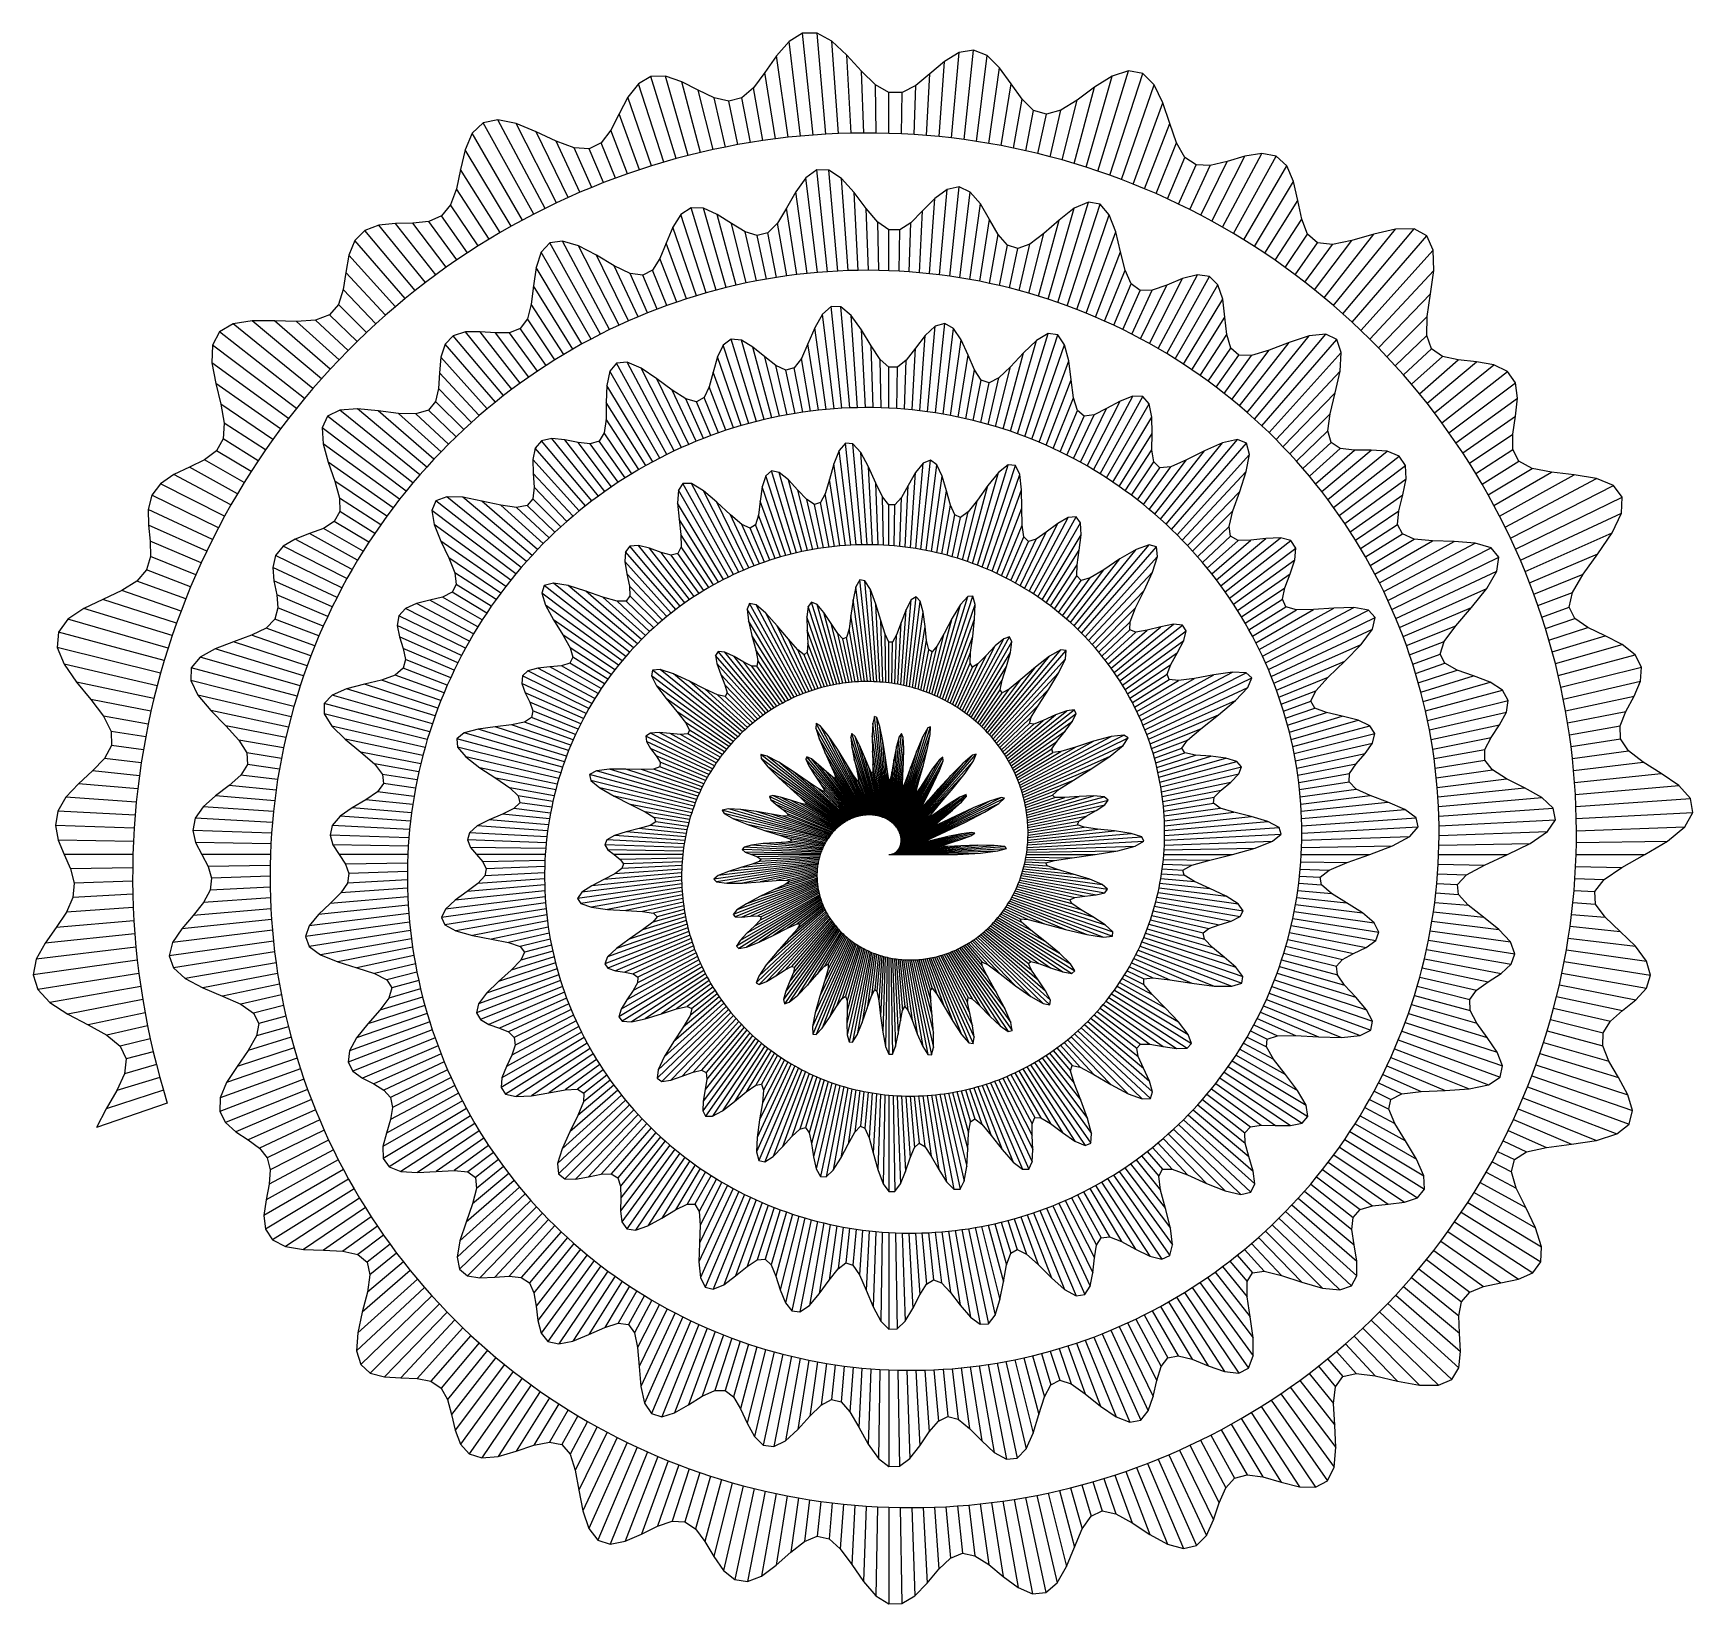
# Model space of a CAD drawing. Header units: metres. Extents: x -31.1 to 29.2, y -27.3 to 29.9.
import ezdxf

# ---------------------------------------------------------------- set-up
doc = ezdxf.new("R2010")
doc.units = ezdxf.units.M
for name, color, linetype in [('Fill', 3, 'Continuous'), ('Inner', 2, 'Continuous'), ('Outer', 1, 'Continuous')]:
    doc.layers.add(name, color=color, linetype=linetype)

msp = doc.modelspace()

# ---------------------------------------------------------------- linework, layer by layer
at = {"layer": 'Fill'}
for p, q in [((-3.211, 26.151), (-3.634, 29.597)), ((-2.753, 26.189), (-3.142, 29.895)), ((-2.294, 26.219), (-2.615, 29.894)), ((-1.835, 26.241), (-2.07, 29.599)), ((-3.669, 26.105), (-4.086, 29.076)), ((-1.376, 26.256), (-1.525, 29.092)), ((2.282, 26.081), (2.554, 29.193)), ((2.735, 26.023), (3.077, 29.278)), ((3.187, 25.958), (3.57, 29.078)), ((-4.126, 26.05), (-4.508, 28.462)), ((-0.917, 26.262), (-0.996, 28.513)), ((1.372, 26.172), (1.489, 28.418)), ((1.827, 26.131), (2.019, 28.869)), ((3.638, 25.885), (4.024, 28.633)), ((7.606, 24.877), (8.721, 28.526)), ((8.034, 24.727), (9.236, 28.425)), ((-8.189, 25.203), (-9.115, 28.053)), ((-7.744, 25.329), (-8.658, 28.318)), ((-7.297, 25.447), (-8.124, 28.33)), ((-6.848, 25.557), (-7.537, 28.13)), ((-6.397, 25.659), (-6.936, 27.821)), ((-4.582, 25.988), (-4.921, 27.907)), ((-0.458, 26.26), (-0.489, 28.018)), ((0.915, 26.206), (0.977, 27.992)), ((4.087, 25.803), (4.443, 28.053)), ((6.74, 25.154), (7.483, 27.926)), ((7.174, 25.02), (8.123, 28.329)), ((8.46, 24.57), (9.646, 28.015)), ((-8.632, 25.069), (-9.492, 27.566)), ((-5.946, 25.753), (-6.358, 27.541)), ((-5.492, 25.839), (-5.828, 27.419)), ((-5.038, 25.918), (-5.353, 27.537)), ((0, 26.25), (0, 27.736)), ((0.458, 26.232), (0.484, 27.733)), ((4.534, 25.714), (4.847, 27.489)), ((6.303, 25.282), (6.847, 27.46)), ((8.883, 24.406), (9.96, 27.366)), ((-12.922, 23.311), (-14.763, 26.633)), ((-12.506, 23.521), (-14.221, 26.746)), ((-12.087, 23.723), (-13.558, 26.61)), ((-9.073, 24.928), (-9.812, 26.957)), ((4.98, 25.618), (5.265, 27.087)), ((5.423, 25.513), (5.728, 26.947)), ((5.864, 25.401), (6.254, 27.091)), ((9.303, 24.234), (10.215, 26.611)), ((-13.333, 23.094), (-15.156, 26.251)), ((-11.666, 23.918), (-12.831, 26.307)), ((-11.24, 24.105), (-12.108, 25.965)), ((-9.512, 24.779), (-10.119, 26.36)), ((-13.742, 22.87), (-15.413, 25.651)), ((-10.812, 24.285), (-11.452, 25.721)), ((-10.382, 24.457), (-10.903, 25.685)), ((-9.948, 24.622), (-10.467, 25.906)), ((9.719, 24.055), (10.465, 25.902)), ((10.132, 23.869), (10.77, 25.373)), ((11.747, 23.055), (12.951, 25.418)), ((12.141, 22.834), (13.568, 25.518)), ((12.531, 22.606), (14.088, 25.416)), ((-14.146, 22.638), (-15.582, 24.936)), ((-2.23, 21.216), (-2.619, 24.923)), ((-1.858, 21.238), (-2.18, 24.913)), ((10.541, 23.676), (11.175, 25.099)), ((10.947, 23.476), (11.693, 25.075)), ((11.349, 23.269), (12.302, 25.224)), ((12.917, 22.372), (14.472, 25.066)), ((-14.546, 22.399), (-15.735, 24.23)), ((-2.602, 21.188), (-3.025, 24.635)), ((-1.486, 21.254), (-1.721, 24.611)), ((1.846, 21.1), (2.118, 24.212)), ((2.213, 21.051), (2.555, 24.305)), ((13.298, 22.132), (14.72, 24.498)), ((-14.943, 22.154), (-15.948, 23.644)), ((-2.973, 21.153), (-3.39, 24.124)), ((-1.114, 21.262), (-1.263, 24.098)), ((1.478, 21.143), (1.67, 23.881)), ((2.578, 20.995), (2.961, 24.115)), ((2.942, 20.933), (3.328, 23.682)), ((6.144, 20.096), (7.259, 23.744)), ((6.489, 19.972), (7.691, 23.669)), ((13.675, 21.884), (14.876, 23.806)), ((-16.486, 21.101), (-17.947, 22.972)), ((-16.107, 21.375), (-17.317, 22.98)), ((-15.723, 21.641), (-16.74, 23.041)), ((-15.335, 21.901), (-16.276, 23.245)), ((-6.644, 20.448), (-7.57, 23.297)), ((-6.282, 20.547), (-7.196, 23.537)), ((-5.919, 20.64), (-6.745, 23.524)), ((-5.554, 20.727), (-6.243, 23.3)), ((-5.188, 20.807), (-5.727, 22.969)), ((-3.714, 21.064), (-4.053, 22.983)), ((-3.344, 21.112), (-3.726, 23.524)), ((-0.743, 21.265), (-0.821, 23.516)), ((-0.371, 21.261), (-0.402, 23.019)), ((0.741, 21.209), (0.803, 22.995)), ((1.11, 21.179), (1.228, 23.425)), ((3.305, 20.865), (3.661, 23.115)), ((5.446, 20.325), (6.189, 23.096)), ((5.796, 20.213), (6.745, 23.523)), ((6.832, 19.843), (8.018, 23.287)), ((14.047, 21.631), (15.017, 23.123)), ((-17.595, 20.241), (-19.424, 22.345)), ((-17.23, 20.534), (-19.061, 22.716)), ((-16.861, 20.821), (-18.553, 22.911)), ((-7.004, 20.342), (-7.864, 22.839)), ((-4.821, 20.881), (-5.233, 22.669)), ((-4.453, 20.949), (-4.788, 22.528)), ((-4.084, 21.01), (-4.399, 22.629)), ((0, 21.25), (0, 22.736)), ((0.371, 21.233), (0.397, 22.734)), ((3.666, 20.79), (3.979, 22.565)), ((5.094, 20.43), (5.637, 22.608)), ((7.173, 19.707), (8.25, 22.668)), ((14.415, 21.371), (15.231, 22.581)), ((15.488, 20.554), (16.842, 22.349)), ((15.836, 20.269), (17.642, 22.581)), ((16.179, 19.979), (18.434, 22.764)), ((16.516, 19.683), (19.107, 22.77)), ((16.848, 19.381), (19.575, 22.519)), ((-17.955, 19.941), (-19.642, 21.815)), ((-10.833, 18.764), (-12.656, 21.921)), ((-10.497, 18.938), (-12.339, 22.26)), ((-10.159, 19.106), (-11.874, 22.332)), ((-9.818, 19.268), (-11.288, 22.155)), ((-9.474, 19.424), (-10.639, 21.813)), ((-7.363, 20.229), (-8.102, 22.259)), ((4.026, 20.71), (4.311, 22.179)), ((4.383, 20.623), (4.688, 22.056)), ((4.74, 20.529), (5.13, 22.219)), ((7.511, 19.566), (8.423, 21.943)), ((14.778, 21.105), (15.592, 22.268)), ((15.135, 20.832), (16.135, 22.208)), ((17.174, 19.074), (19.804, 21.995)), ((-18.31, 19.635), (-19.759, 21.189)), ((-11.166, 18.584), (-12.837, 21.365)), ((-9.127, 19.574), (-9.994, 21.433)), ((-8.779, 19.717), (-9.418, 21.154)), ((-8.075, 19.986), (-8.594, 21.27)), ((-7.72, 20.111), (-8.327, 21.693)), ((7.846, 19.419), (8.592, 21.266)), ((17.495, 18.761), (19.821, 21.255)), ((-18.659, 19.322), (-19.856, 20.562)), ((-11.496, 18.398), (-12.932, 20.696)), ((-8.428, 19.855), (-8.949, 21.083)), ((8.178, 19.267), (8.817, 20.771)), ((8.508, 19.108), (9.141, 20.531)), ((8.834, 18.944), (9.579, 20.543)), ((9.157, 18.775), (10.111, 20.73)), ((9.477, 18.6), (10.681, 20.963)), ((9.794, 18.419), (11.221, 21.103)), ((10.107, 18.233), (11.664, 21.043)), ((10.417, 18.042), (11.972, 20.736)), ((-19.003, 19.003), (-20.026, 20.026)), ((-11.823, 18.206), (-13.012, 20.036)), ((-1.707, 16.244), (-2.097, 19.95)), ((-1.422, 16.257), (-1.744, 19.932)), ((10.723, 17.846), (12.144, 20.212)), ((17.81, 18.443), (19.708, 20.409)), ((-20.951, 16.965), (-23.859, 19.32)), ((-20.641, 17.32), (-23.159, 19.433)), ((-20.325, 17.668), (-22.352, 19.43)), ((-20.003, 18.011), (-21.551, 19.405)), ((-19.675, 18.348), (-20.86, 19.453)), ((-19.342, 18.679), (-20.347, 19.649)), ((-12.147, 18.009), (-13.152, 19.498)), ((-1.992, 16.225), (-2.415, 19.672)), ((-1.137, 16.266), (-1.372, 19.623)), ((1.69, 16.078), (2.032, 19.333)), ((11.025, 17.644), (12.226, 19.566)), ((18.12, 18.12), (19.584, 19.584)), ((-21.254, 16.606), (-24.358, 19.03)), ((-14.016, 16.704), (-15.847, 18.885)), ((-13.714, 16.935), (-15.407, 19.025)), ((-13.408, 17.161), (-14.869, 19.031)), ((-13.098, 17.381), (-14.308, 18.987)), ((-12.784, 17.596), (-13.801, 18.996)), ((-12.467, 17.805), (-13.408, 19.149)), ((-4.82, 15.766), (-5.734, 18.755)), ((-4.54, 15.834), (-5.367, 18.718)), ((-2.277, 16.202), (-2.695, 19.173)), ((-0.853, 16.269), (-1.001, 19.105)), ((1.13, 16.155), (1.321, 18.893)), ((1.41, 16.119), (1.683, 19.231)), ((1.969, 16.032), (2.352, 19.153)), ((2.246, 15.982), (2.632, 18.73)), ((4.418, 15.407), (5.367, 18.717)), ((4.682, 15.314), (5.798, 18.963)), ((4.944, 15.217), (6.146, 18.914)), ((11.324, 17.437), (12.293, 18.93)), ((13.032, 16.093), (15.287, 18.878)), ((13.302, 15.853), (15.893, 18.94)), ((13.568, 15.608), (16.295, 18.745)), ((18.423, 17.791), (19.566, 18.895)), ((-21.552, 16.241), (-24.61, 18.545)), ((-14.315, 16.467), (-16.144, 18.572)), ((-5.099, 15.692), (-6.025, 18.542)), ((-4.26, 15.898), (-4.949, 18.47)), ((-3.978, 15.956), (-4.517, 18.118)), ((-2.562, 16.173), (-2.944, 18.585)), ((-0.568, 16.268), (-0.647, 18.519)), ((0.848, 16.186), (0.966, 18.432)), ((2.523, 15.926), (2.879, 18.176)), ((4.152, 15.495), (4.894, 18.266)), ((5.205, 15.115), (6.391, 18.559)), ((11.619, 17.226), (12.435, 18.436)), ((11.91, 17.009), (12.725, 18.173)), ((12.197, 16.787), (13.196, 18.163)), ((12.479, 16.561), (13.832, 18.356)), ((12.758, 16.329), (14.564, 18.641)), ((13.829, 15.358), (16.459, 18.279)), ((18.721, 17.457), (19.74, 18.408)), ((19.012, 17.119), (20.135, 18.13)), ((-21.843, 15.87), (-24.63, 17.895)), ((-14.9, 15.978), (-16.349, 17.533)), ((-14.609, 16.225), (-16.297, 18.099)), ((-8.333, 14.434), (-10.156, 17.591)), ((-8.073, 14.565), (-9.915, 17.887)), ((-7.811, 14.691), (-9.527, 17.917)), ((-7.548, 14.813), (-9.018, 17.7)), ((-5.653, 15.531), (-6.391, 17.56)), ((-5.376, 15.614), (-6.236, 18.111)), ((-3.696, 16.009), (-4.109, 17.797)), ((-3.413, 16.058), (-3.749, 17.637)), ((-3.13, 16.101), (-3.445, 17.721)), ((-2.846, 16.14), (-3.184, 18.059)), ((-0.284, 16.261), (-0.315, 18.019)), ((0, 16.25), (0, 17.736)), ((0.283, 16.234), (0.31, 17.735)), ((0.566, 16.212), (0.629, 17.998)), ((2.798, 15.866), (3.111, 17.641)), ((3.884, 15.579), (4.427, 17.757)), ((5.463, 15.009), (6.54, 17.969)), ((14.085, 15.104), (16.411, 17.599)), ((19.298, 16.775), (20.712, 18.005)), ((19.577, 16.427), (21.378, 17.938)), ((19.85, 16.074), (22.013, 17.826)), ((20.116, 15.716), (22.506, 17.584)), ((-22.128, 15.495), (-24.491, 17.149)), ((-15.186, 15.726), (-16.383, 16.965)), ((-8.591, 14.298), (-10.262, 17.079)), ((-7.282, 14.93), (-8.447, 17.319)), ((-5.928, 15.443), (-6.535, 17.025)), ((3.071, 15.801), (3.357, 17.271)), ((3.344, 15.732), (3.649, 17.165)), ((3.615, 15.658), (4.005, 17.347)), ((5.719, 14.898), (6.631, 17.275)), ((20.376, 15.355), (22.79, 17.174)), ((-22.407, 15.114), (-24.301, 16.391)), ((-15.468, 15.468), (-16.49, 16.49)), ((-8.847, 14.158), (-10.282, 16.455)), ((-7.014, 15.042), (-7.881, 16.902)), ((-6.745, 15.15), (-7.385, 16.586)), ((-6.474, 15.252), (-6.995, 16.48)), ((-6.202, 15.35), (-6.721, 16.634)), ((5.973, 14.783), (6.719, 16.63)), ((7.207, 14.145), (8.411, 16.508)), ((7.446, 14.005), (8.873, 16.688)), ((7.683, 13.86), (9.24, 16.67)), ((7.917, 13.712), (9.472, 16.406)), ((14.337, 14.846), (16.235, 16.812)), ((20.63, 14.989), (22.863, 16.611)), ((-22.679, 14.728), (-24.178, 15.702)), ((-17.314, 13.527), (-20.418, 15.952)), ((-17.065, 13.819), (-19.973, 16.174)), ((-16.81, 14.106), (-19.329, 16.219)), ((-16.551, 14.388), (-18.578, 16.15)), ((-16.287, 14.665), (-17.835, 16.059)), ((-16.019, 14.938), (-17.204, 16.043)), ((-15.746, 15.205), (-16.751, 16.176)), ((-9.1, 14.013), (-10.289, 15.843)), ((6.225, 14.664), (6.863, 16.168)), ((6.474, 14.541), (7.107, 15.963)), ((6.721, 14.413), (7.466, 16.012)), ((6.965, 14.281), (7.919, 16.236)), ((8.148, 13.56), (9.569, 15.926)), ((14.584, 14.584), (16.048, 16.048)), ((20.877, 14.618), (22.792, 15.959)), ((-22.944, 14.337), (-24.217, 15.133)), ((-17.559, 13.232), (-20.617, 15.536)), ((-10.567, 13.05), (-12.26, 15.14)), ((-9.351, 13.863), (-10.356, 15.353)), ((8.376, 13.404), (9.576, 15.325)), ((10.088, 12.023), (12.679, 15.11)), ((14.826, 14.318), (15.969, 15.421)), ((21.117, 14.244), (22.694, 15.308)), ((-23.203, 13.942), (-24.462, 14.698)), ((-17.798, 12.931), (-20.585, 14.956)), ((-11.035, 12.694), (-12.864, 14.798)), ((-10.802, 12.874), (-12.633, 15.055)), ((-10.329, 13.221), (-11.791, 15.091)), ((-10.089, 13.388), (-11.299, 14.994)), ((-9.845, 13.551), (-10.862, 14.951)), ((-9.599, 13.709), (-10.54, 15.053)), ((-1.383, 11.263), (-1.806, 14.709)), ((-1.185, 11.271), (-1.574, 14.977)), ((-0.987, 11.276), (-1.308, 14.951)), ((-0.789, 11.278), (-1.023, 14.635)), ((8.601, 13.244), (9.57, 14.737)), ((9.68, 12.389), (11.486, 14.701)), ((9.886, 12.208), (12.141, 14.992)), ((10.287, 11.834), (13.014, 14.971)), ((10.483, 11.643), (13.113, 14.563)), ((15.064, 14.047), (16.084, 14.998)), ((15.296, 13.773), (16.419, 14.784)), ((15.524, 13.495), (16.938, 14.724)), ((15.746, 13.213), (17.548, 14.724)), ((15.964, 12.927), (18.127, 14.679)), ((16.176, 12.638), (18.566, 14.505)), ((21.351, 13.866), (22.701, 14.742)), ((-23.7, 13.137), (-25.449, 14.107)), ((-23.455, 13.542), (-24.896, 14.374)), ((-18.033, 12.627), (-20.395, 14.281)), ((-11.264, 12.51), (-12.951, 14.384)), ((-3.358, 10.984), (-4.272, 13.974)), ((-3.162, 11.028), (-3.989, 13.911)), ((-1.581, 11.251), (-1.999, 14.222)), ((-0.591, 11.276), (-0.74, 14.112)), ((0.781, 11.167), (0.972, 13.905)), ((0.974, 11.138), (1.247, 14.25)), ((1.167, 11.105), (1.509, 14.36)), ((1.359, 11.07), (1.742, 14.19)), ((3.04, 10.601), (3.989, 13.91)), ((3.22, 10.533), (4.336, 14.181)), ((3.399, 10.462), (4.601, 14.159)), ((8.823, 13.08), (9.639, 14.291)), ((9.042, 12.913), (9.857, 14.077)), ((9.258, 12.742), (10.257, 14.118)), ((9.47, 12.567), (10.823, 14.363)), ((10.675, 11.448), (13.001, 13.942)), ((16.383, 12.346), (18.797, 14.164)), ((21.578, 13.484), (22.919, 14.322)), ((21.798, 13.098), (23.397, 14.058)), ((22.011, 12.708), (24.103, 13.916)), ((-24.169, 12.314), (-26.496, 13.501)), ((-23.938, 12.728), (-26.017, 13.834)), ((-18.262, 12.318), (-20.155, 13.595)), ((-11.49, 12.321), (-12.939, 13.876)), ((-11.713, 12.129), (-12.91, 13.368)), ((-5.649, 10.192), (-7.491, 13.513)), ((-5.464, 10.277), (-7.179, 13.502)), ((-3.749, 10.887), (-4.608, 13.383)), ((-3.554, 10.937), (-4.48, 13.787)), ((-2.966, 11.068), (-3.655, 13.641)), ((-1.779, 11.235), (-2.161, 13.647)), ((-0.394, 11.271), (-0.472, 13.522)), ((0.587, 11.193), (0.704, 13.439)), ((1.55, 11.03), (1.936, 13.779)), ((2.858, 10.665), (3.6, 13.437)), ((3.577, 10.388), (4.763, 13.832)), ((16.585, 12.05), (18.818, 13.672)), ((22.218, 12.316), (24.935, 13.822)), ((22.417, 11.919), (25.74, 13.686)), ((22.609, 11.52), (26.362, 13.432)), ((-24.392, 11.897), (-26.813, 13.078)), ((-18.486, 12.005), (-19.985, 12.978)), ((-13.374, 10.449), (-16.478, 12.874)), ((-13.179, 10.672), (-16.087, 13.027)), ((-12.98, 10.892), (-15.499, 13.005)), ((-12.778, 11.107), (-14.805, 12.87)), ((-12.572, 11.319), (-14.12, 12.713)), ((-12.149, 11.732), (-13.154, 12.703)), ((-11.932, 11.932), (-12.955, 12.955)), ((-6.016, 10.012), (-7.687, 12.793)), ((-5.833, 10.104), (-7.656, 13.26)), ((-5.278, 10.358), (-6.748, 13.245)), ((-5.09, 10.436), (-6.255, 12.825)), ((-3.943, 10.833), (-4.681, 12.862)), ((-2.769, 11.104), (-3.308, 13.266)), ((-2.571, 11.138), (-2.984, 12.925)), ((-2.374, 11.167), (-2.709, 12.746)), ((-2.176, 11.193), (-2.491, 12.813)), ((-1.978, 11.216), (-2.316, 13.135)), ((-0.197, 11.262), (-0.227, 13.02)), ((0, 11.25), (0, 12.736)), ((0.196, 11.234), (0.222, 12.736)), ((0.392, 11.215), (0.454, 13.001)), ((1.74, 10.988), (2.097, 13.238)), ((1.929, 10.942), (2.242, 12.717)), ((2.675, 10.727), (3.218, 12.905)), ((3.753, 10.311), (4.83, 13.271)), ((10.864, 11.25), (12.762, 13.215)), ((16.781, 11.75), (18.697, 13.092)), ((22.794, 11.118), (26.681, 13.013)), ((-24.609, 11.475), (-26.947, 12.566)), ((-18.917, 11.367), (-20.176, 12.123)), ((-18.704, 11.688), (-19.977, 12.483)), ((-13.566, 10.222), (-16.624, 12.527)), ((-12.362, 11.528), (-13.547, 12.633)), ((-6.197, 9.917), (-7.633, 12.215)), ((-4.901, 10.511), (-5.768, 12.37)), ((-4.136, 10.775), (-4.743, 12.357)), ((2.117, 10.893), (2.403, 12.363)), ((2.304, 10.841), (2.609, 12.274)), ((2.49, 10.786), (2.88, 12.475)), ((3.927, 10.23), (4.839, 12.607)), ((5.099, 9.59), (6.526, 12.274)), ((5.259, 9.487), (6.816, 12.297)), ((5.417, 9.382), (6.972, 12.076)), ((11.049, 11.049), (12.513, 12.513)), ((16.972, 11.448), (18.549, 12.512)), ((22.972, 10.712), (26.651, 12.428)), ((-24.818, 11.05), (-26.938, 11.994)), ((-19.523, 10.381), (-21.602, 11.486)), ((-19.327, 10.713), (-21.076, 11.683)), ((-19.125, 11.042), (-20.566, 11.874)), ((-13.753, 9.992), (-16.54, 12.017)), ((-6.377, 9.819), (-7.565, 11.65)), ((-4.711, 10.582), (-5.351, 12.018)), ((-4.521, 10.65), (-5.042, 11.878)), ((-4.329, 10.714), (-4.848, 11.999)), ((4.1, 10.148), (4.846, 11.994)), ((4.271, 10.062), (4.909, 11.566)), ((4.608, 9.881), (5.353, 11.48)), ((4.773, 9.787), (5.727, 11.742)), ((4.937, 9.69), (6.141, 12.053)), ((5.572, 9.274), (6.994, 11.64)), ((11.23, 10.844), (12.373, 11.948)), ((11.407, 10.637), (12.427, 11.588)), ((11.916, 9.999), (13.718, 11.51)), ((12.078, 9.781), (14.242, 11.533)), ((17.158, 11.142), (18.508, 12.019)), ((17.338, 10.834), (18.679, 11.672)), ((17.512, 10.523), (19.111, 11.483)), ((23.143, 10.304), (26.316, 11.716)), ((-25.02, 10.62), (-26.873, 11.407)), ((-19.898, 9.705), (-22.319, 10.886)), ((-19.714, 10.045), (-22.041, 11.231)), ((-13.937, 9.759), (-16.299, 11.413)), ((-7.754, 8.92), (-9.583, 11.024)), ((-7.588, 9.044), (-9.419, 11.225)), ((-7.421, 9.164), (-9.113, 11.254)), ((-7.251, 9.281), (-8.712, 11.151)), ((-7.08, 9.395), (-8.29, 11.001)), ((-6.906, 9.506), (-7.923, 10.905)), ((-6.732, 9.614), (-7.673, 10.958)), ((-6.555, 9.718), (-7.56, 11.208)), ((4.44, 9.973), (5.074, 11.395)), ((5.726, 9.164), (6.927, 11.085)), ((6.739, 8.322), (8.994, 11.107)), ((6.874, 8.192), (9.465, 11.28)), ((7.007, 8.061), (9.734, 11.198)), ((11.581, 10.427), (12.704, 11.438)), ((11.75, 10.214), (13.165, 11.444)), ((12.236, 9.56), (14.626, 11.427)), ((12.39, 9.336), (14.804, 11.155)), ((17.681, 10.208), (19.773, 11.416)), ((17.845, 9.891), (20.562, 11.398)), ((18.002, 9.572), (21.325, 11.339)), ((18.154, 9.25), (21.907, 11.162)), ((23.307, 9.893), (25.795, 10.949)), ((-25.401, 9.751), (-27.005, 10.366)), ((-25.214, 10.187), (-26.863, 10.853)), ((-20.077, 9.362), (-22.416, 10.453)), ((-14.117, 9.522), (-16.01, 10.799)), ((-7.918, 8.794), (-9.605, 10.668)), ((5.878, 9.051), (6.847, 10.543)), ((6.461, 8.574), (7.814, 10.37)), ((6.601, 8.449), (8.407, 10.761)), ((7.137, 7.927), (9.767, 10.848)), ((7.265, 7.791), (9.591, 10.285)), ((12.54, 9.111), (14.773, 10.733)), ((18.3, 8.926), (22.187, 10.821)), ((18.441, 8.599), (22.12, 10.315)), ((-25.581, 9.311), (-27.356, 9.957)), ((-20.25, 9.016), (-22.37, 9.96)), ((-14.292, 9.282), (-15.792, 10.255)), ((-14.464, 9.038), (-15.737, 9.833)), ((-9.434, 7.371), (-12.538, 9.795)), ((-9.293, 7.526), (-12.202, 9.881)), ((-9.15, 7.678), (-11.669, 9.791)), ((-8.08, 8.665), (-9.529, 10.219)), ((-8.239, 8.532), (-9.436, 9.772)), ((-0.774, 6.3), (-1.197, 9.747)), ((-0.662, 6.299), (-1.052, 10.005)), ((-0.551, 6.295), (-0.872, 9.97)), ((6.027, 8.935), (6.843, 10.145)), ((6.174, 8.817), (6.989, 9.981)), ((6.319, 8.697), (7.319, 10.073)), ((12.685, 8.882), (14.601, 10.224)), ((12.827, 8.652), (14.404, 9.716)), ((18.575, 8.27), (21.748, 9.683)), ((23.463, 9.48), (25.255, 10.204)), ((-25.916, 8.421), (-28.594, 9.291)), ((-25.752, 8.867), (-27.909, 9.61)), ((-20.417, 8.667), (-22.271, 9.453)), ((-15.108, 8.033), (-17.188, 9.139)), ((-14.954, 8.289), (-16.703, 9.259)), ((-14.795, 8.542), (-16.236, 9.374)), ((-14.631, 8.791), (-15.891, 9.548)), ((-9.573, 7.213), (-12.63, 9.518)), ((-9.708, 7.053), (-12.495, 9.078)), ((-9.004, 7.827), (-11.031, 9.589)), ((-8.856, 7.974), (-10.404, 9.368)), ((-8.705, 8.118), (-9.89, 9.223)), ((-8.552, 8.259), (-9.557, 9.229)), ((-8.397, 8.397), (-9.419, 9.419)), ((-3.225, 5.819), (-5.067, 9.14)), ((-3.117, 5.862), (-4.832, 9.087)), ((-1.896, 6.203), (-2.81, 9.192)), ((-1.784, 6.221), (-2.611, 9.105)), ((-0.885, 6.299), (-1.303, 9.27)), ((-0.44, 6.29), (-0.675, 9.647)), ((-0.329, 6.283), (-0.478, 9.119)), ((0.539, 6.157), (0.811, 9.269)), ((0.645, 6.133), (0.987, 9.387)), ((0.75, 6.107), (1.133, 9.227)), ((1.661, 5.794), (2.611, 9.104)), ((1.758, 5.751), (2.874, 9.4)), ((1.854, 5.706), (3.055, 9.404)), ((1.949, 5.66), (3.135, 9.104)), ((7.39, 7.653), (9.289, 9.619)), ((12.964, 8.419), (14.314, 9.296)), ((23.612, 9.064), (24.866, 9.545)), ((-26.221, 7.519), (-29.867, 8.564)), ((-26.073, 7.971), (-29.291, 8.955)), ((-20.733, 7.959), (-22.337, 8.574)), ((-20.578, 8.314), (-22.227, 8.98)), ((-15.404, 7.513), (-17.825, 8.694)), ((-15.258, 7.775), (-17.586, 8.961)), ((-9.841, 6.891), (-12.203, 8.545)), ((-3.333, 5.774), (-5.156, 8.93)), ((-3.441, 5.726), (-5.112, 8.508)), ((-3.008, 5.903), (-4.479, 8.79)), ((-2.121, 6.159), (-2.98, 8.656)), ((-2.009, 6.182), (-2.934, 9.031)), ((-1.672, 6.238), (-2.361, 8.811)), ((-0.997, 6.297), (-1.379, 8.709)), ((-0.219, 6.274), (-0.298, 8.525)), ((0.432, 6.179), (0.624, 8.917)), ((0.854, 6.079), (1.241, 8.828)), ((1.564, 5.836), (2.306, 8.607)), ((2.043, 5.612), (3.12, 8.572)), ((7.513, 7.513), (8.977, 8.977)), ((7.633, 7.371), (8.776, 8.475)), ((13.098, 8.184), (14.439, 9.022)), ((13.227, 7.947), (14.825, 8.908)), ((13.351, 7.708), (15.443, 8.916)), ((13.472, 7.467), (16.189, 8.974)), ((13.588, 7.225), (16.911, 8.992)), ((13.699, 6.98), (17.452, 8.892)), ((13.806, 6.734), (17.693, 8.629)), ((18.704, 7.939), (21.192, 8.995)), ((23.753, 8.646), (24.749, 9.008)), ((23.887, 8.225), (24.95, 8.591)), ((-26.362, 7.064), (-30.208, 8.094)), ((-21.025, 7.239), (-23.182, 7.982)), ((-20.882, 7.6), (-22.658, 8.247)), ((-15.546, 7.249), (-17.884, 8.34)), ((-15.683, 6.982), (-17.803, 7.926)), ((-9.971, 6.726), (-11.865, 8.003)), ((-3.548, 5.677), (-4.983, 7.975)), ((-2.898, 5.942), (-4.063, 8.331)), ((-2.233, 6.134), (-2.971, 8.164)), ((-1.559, 6.253), (-2.098, 8.415)), ((-1.447, 6.266), (-1.859, 8.053)), ((-1.334, 6.276), (-1.67, 7.856)), ((-1.222, 6.285), (-1.537, 7.905)), ((-1.109, 6.292), (-1.448, 8.211)), ((-0.109, 6.263), (-0.14, 8.021)), ((0.217, 6.218), (0.28, 8.004)), ((0.325, 6.2), (0.443, 8.445)), ((0.958, 6.05), (1.314, 8.299)), ((1.465, 5.876), (2.008, 8.054)), ((2.135, 5.563), (3.048, 7.939)), ((2.752, 5.175), (4.179, 7.859)), ((2.835, 5.114), (4.392, 7.924)), ((7.75, 7.227), (8.77, 8.178)), ((7.865, 7.082), (8.988, 8.093)), ((7.977, 6.934), (9.391, 8.164)), ((8.086, 6.785), (9.887, 8.296)), ((8.192, 6.634), (10.356, 8.386)), ((8.296, 6.482), (10.686, 8.349)), ((8.397, 6.327), (10.81, 8.146)), ((13.909, 6.486), (17.588, 8.202)), ((18.827, 7.607), (20.619, 8.331)), ((24.014, 7.803), (25.425, 8.261)), ((24.133, 7.378), (26.053, 7.965)), ((-26.494, 6.606), (-30.252, 7.543)), ((-21.291, 6.509), (-24.51, 7.493)), ((-21.161, 6.876), (-23.838, 7.746)), ((-15.815, 6.713), (-17.668, 7.5)), ((-10.099, 6.558), (-11.598, 7.532)), ((-4.474, 5.147), (-6.303, 7.251)), ((-4.375, 5.213), (-6.205, 7.395)), ((-4.274, 5.278), (-5.967, 7.368)), ((-3.654, 5.626), (-4.842, 7.456)), ((-2.788, 5.979), (-3.655, 7.839)), ((-2.678, 6.014), (-3.317, 7.45)), ((-2.567, 6.047), (-3.088, 7.275)), ((-2.456, 6.078), (-2.975, 7.363)), ((-2.344, 6.107), (-2.951, 7.689)), ((0, 6.25), (0, 7.736)), ((0.109, 6.235), (0.135, 7.736)), ((1.061, 6.018), (1.374, 7.793)), ((1.163, 5.985), (1.449, 7.454)), ((1.265, 5.95), (1.569, 7.384)), ((1.365, 5.914), (1.755, 7.604)), ((2.227, 5.512), (2.973, 7.358)), ((2.582, 5.293), (3.535, 7.248)), ((2.667, 5.235), (3.871, 7.598)), ((2.917, 5.052), (4.472, 7.746)), ((2.997, 4.988), (4.419, 7.354)), ((3.66, 4.362), (6.251, 7.449)), ((3.727, 4.287), (6.454, 7.424)), ((8.495, 6.172), (10.728, 7.794)), ((8.59, 6.015), (10.505, 7.356)), ((14.008, 6.237), (17.18, 7.649)), ((18.944, 7.272), (20.198, 7.753)), ((19.055, 6.935), (20.051, 7.298)), ((24.245, 6.952), (26.678, 7.65)), ((24.349, 6.524), (27.152, 7.275)), ((-26.619, 6.146), (-30.008, 6.928)), ((-21.532, 5.77), (-25.378, 6.8)), ((-21.415, 6.141), (-25.061, 7.186)), ((-16.065, 6.167), (-17.669, 6.783)), ((-15.942, 6.441), (-17.591, 7.107)), ((-10.803, 5.505), (-13.131, 6.691)), ((-10.693, 5.686), (-12.773, 6.791)), ((-10.58, 5.865), (-12.33, 6.834)), ((-10.464, 6.042), (-11.906, 6.874)), ((-10.346, 6.216), (-11.605, 6.973)), ((-10.224, 6.388), (-11.497, 7.184)), ((-5.494, 4.293), (-8.597, 6.717)), ((-5.408, 4.379), (-8.316, 6.734)), ((-4.572, 5.078), (-6.26, 6.952)), ((-4.173, 5.341), (-5.634, 7.211)), ((-4.071, 5.402), (-5.281, 7.008)), ((-3.968, 5.461), (-4.984, 6.86)), ((-3.864, 5.518), (-4.805, 6.862)), ((-3.759, 5.573), (-4.764, 7.063)), ((2.317, 5.459), (2.956, 6.963)), ((2.407, 5.405), (3.04, 6.828)), ((2.495, 5.35), (3.24, 6.949)), ((3.076, 4.923), (4.277, 6.845)), ((3.523, 4.509), (5.329, 6.821)), ((3.592, 4.436), (5.847, 7.221)), ((3.792, 4.211), (6.422, 7.132)), ((8.682, 5.856), (10.259, 6.92)), ((9.173, 4.877), (12.496, 6.644)), ((14.102, 5.986), (16.589, 7.042)), ((19.16, 6.597), (20.223, 6.963)), ((19.259, 6.258), (20.669, 6.716)), ((24.446, 6.095), (27.378, 6.826)), ((-26.736, 5.683), (-29.557, 6.283)), ((-21.643, 5.396), (-25.4, 6.333)), ((-16.406, 5.331), (-19.083, 6.2)), ((-16.297, 5.612), (-18.454, 6.354)), ((-16.184, 5.89), (-17.959, 6.537)), ((-11.014, 5.136), (-13.353, 6.227)), ((-10.91, 5.321), (-13.331, 6.502)), ((-5.579, 4.204), (-8.637, 6.509)), ((-5.663, 4.114), (-8.45, 6.139)), ((-5.32, 4.464), (-7.838, 6.577)), ((-5.231, 4.547), (-7.258, 6.309)), ((-4.67, 5.008), (-6.119, 6.562)), ((-4.766, 4.935), (-5.963, 6.175)), ((3.154, 4.857), (4.124, 6.35)), ((3.452, 4.581), (4.805, 6.377)), ((3.855, 4.134), (6.181, 6.628)), ((8.771, 5.696), (10.121, 6.573)), ((8.857, 5.535), (10.199, 6.373)), ((8.941, 5.372), (10.539, 6.333)), ((9.021, 5.208), (11.113, 6.416)), ((9.098, 5.043), (11.816, 6.549)), ((9.244, 4.71), (12.997, 6.622)), ((9.313, 4.542), (13.199, 6.438)), ((9.378, 4.373), (13.057, 6.088)), ((14.191, 5.734), (15.983, 6.458)), ((19.352, 5.916), (21.271, 6.503)), ((19.439, 5.574), (21.872, 6.272)), ((24.535, 5.664), (27.341, 6.312)), ((-26.845, 5.218), (-29.029, 5.643)), ((-21.747, 5.021), (-25.136, 5.803)), ((-16.702, 4.475), (-20.549, 5.506)), ((-16.608, 4.762), (-20.255, 5.808)), ((-16.51, 5.047), (-19.728, 6.031)), ((-11.115, 4.949), (-13.235, 5.893)), ((-11.212, 4.759), (-13.066, 5.546)), ((-5.745, 4.023), (-8.108, 5.677)), ((-5.14, 4.628), (-6.688, 6.022)), ((-5.048, 4.708), (-6.233, 5.813)), ((-4.955, 4.785), (-5.961, 5.756)), ((-4.861, 4.861), (-5.884, 5.884)), ((3.231, 4.79), (4.047, 6)), ((3.306, 4.722), (4.121, 5.885)), ((3.38, 4.652), (4.38, 6.028)), ((3.917, 4.056), (5.815, 6.022)), ((3.977, 3.977), (5.442, 5.442)), ((9.44, 4.203), (12.612, 5.615)), ((14.276, 5.48), (15.53, 5.961)), ((14.356, 5.225), (15.352, 5.588)), ((19.52, 5.23), (22.322, 5.981)), ((19.595, 4.885), (22.526, 5.616)), ((24.617, 5.232), (27.109, 5.762)), ((-26.945, 4.751), (-28.567, 5.037)), ((-21.845, 4.643), (-24.667, 5.243)), ((-16.792, 4.187), (-20.549, 5.123)), ((-11.397, 4.375), (-13.001, 4.991)), ((-11.306, 4.568), (-12.955, 5.234)), ((-5.826, 3.93), (-7.72, 5.207)), ((-0.139, 1.326), (-0.529, 5.032)), ((-0.115, 1.314), (-0.437, 4.989)), ((4.036, 3.898), (5.179, 5.001)), ((4.203, 3.654), (5.618, 4.883)), ((4.256, 3.571), (6.057, 5.083)), ((4.307, 3.487), (6.47, 5.239)), ((4.356, 3.403), (6.746, 5.271)), ((4.404, 3.318), (6.817, 5.137)), ((4.45, 3.233), (6.683, 4.855)), ((9.499, 4.032), (11.987, 5.088)), ((14.432, 4.969), (15.495, 5.335)), ((14.504, 4.713), (15.914, 5.171)), ((14.57, 4.455), (16.49, 5.041)), ((14.633, 4.196), (17.066, 4.894)), ((19.663, 4.54), (22.469, 5.187)), ((24.691, 4.799), (26.813, 5.212)), ((-27.038, 4.282), (-28.297, 4.482)), ((-21.937, 4.264), (-24.12, 4.689)), ((-16.876, 3.896), (-20.265, 4.678)), ((-11.802, 3.384), (-15.448, 4.43)), ((-11.728, 3.586), (-14.947, 4.57)), ((-11.65, 3.785), (-14.328, 4.655)), ((-11.569, 3.984), (-13.726, 4.726)), ((-11.485, 4.18), (-13.261, 4.827)), ((-6.416, 3.129), (-8.837, 4.31)), ((-6.348, 3.235), (-8.676, 4.421)), ((-6.279, 3.338), (-8.358, 4.444)), ((-6.207, 3.441), (-7.957, 4.41)), ((-6.134, 3.542), (-7.576, 4.374)), ((-5.906, 3.835), (-7.405, 4.809)), ((-6.06, 3.641), (-7.319, 4.398)), ((-5.983, 3.739), (-7.256, 4.534)), ((-0.833, 1.443), (-2.656, 4.6)), ((-0.801, 1.446), (-2.643, 4.767)), ((-0.769, 1.447), (-2.485, 4.673)), ((-0.738, 1.448), (-2.209, 4.335)), ((-0.464, 1.427), (-1.389, 4.276)), ((-0.434, 1.421), (-1.349, 4.411)), ((-0.406, 1.415), (-1.233, 4.299)), ((-0.189, 1.348), (-0.607, 4.319)), ((-0.164, 1.337), (-0.587, 4.784)), ((-0.091, 1.302), (-0.326, 4.66)), ((0.103, 1.176), (0.375, 4.288)), ((0.122, 1.16), (0.464, 4.415)), ((0.14, 1.144), (0.524, 4.264)), ((0.283, 0.988), (1.232, 4.298)), ((0.296, 0.97), (1.412, 4.618)), ((0.309, 0.951), (1.51, 4.648)), ((0.321, 0.932), (1.507, 4.377)), ((4.094, 3.817), (5.113, 4.768)), ((4.149, 3.736), (5.272, 4.747)), ((4.494, 3.147), (6.409, 4.488)), ((4.758, 2.53), (8.081, 4.297)), ((4.789, 2.44), (8.542, 4.352)), ((4.819, 2.35), (8.705, 4.246)), ((9.555, 3.861), (11.347, 4.585)), ((14.69, 3.936), (17.493, 4.687)), ((14.743, 3.676), (17.675, 4.407)), ((19.726, 4.193), (22.218, 4.723)), ((19.783, 3.845), (21.905, 4.258)), ((24.757, 4.365), (26.608, 4.692)), ((-27.122, 3.812), (-28.286, 3.975)), ((-22.021, 3.883), (-23.643, 4.169)), ((-22.1, 3.5), (-23.358, 3.7)), ((-16.955, 3.604), (-19.776, 4.204)), ((-17.029, 3.31), (-19.212, 3.734)), ((-11.873, 3.181), (-15.719, 4.212)), ((-11.94, 2.977), (-15.697, 3.914)), ((-6.483, 3.023), (-8.821, 4.113)), ((-6.547, 2.915), (-8.667, 3.859)), ((-1.554, 1.214), (-4.657, 3.639)), ((-0.866, 1.441), (-2.537, 4.222)), ((-0.898, 1.437), (-2.334, 3.735)), ((-0.706, 1.448), (-1.871, 3.837)), ((-0.493, 1.431), (-1.353, 3.928)), ((-0.377, 1.409), (-1.067, 3.982)), ((-0.215, 1.358), (-0.597, 3.77)), ((-0.068, 1.29), (-0.216, 4.126)), ((0.083, 1.192), (0.275, 3.93)), ((0.159, 1.128), (0.545, 3.876)), ((0.27, 1.006), (1.012, 3.777)), ((0.333, 0.914), (1.41, 3.874)), ((0.446, 0.514), (3.174, 3.651)), ((4.537, 3.06), (6.114, 4.124)), ((4.578, 2.973), (5.928, 3.849)), ((4.617, 2.885), (5.958, 3.723)), ((4.655, 2.797), (6.254, 3.758)), ((4.691, 2.708), (6.783, 3.916)), ((4.725, 2.619), (7.442, 4.125)), ((4.846, 2.26), (8.525, 3.975)), ((9.608, 3.688), (10.862, 4.17)), ((9.658, 3.515), (10.654, 3.878)), ((9.705, 3.342), (10.768, 3.708)), ((9.748, 3.167), (11.159, 3.626)), ((14.791, 3.415), (17.597, 4.063)), ((14.835, 3.153), (17.327, 3.683)), ((19.833, 3.497), (21.684, 3.823)), ((24.816, 3.93), (26.618, 4.216)), ((24.867, 3.495), (26.904, 3.781)), ((-27.266, 2.866), (-28.971, 3.045)), ((-27.199, 3.34), (-28.534, 3.504)), ((-22.171, 3.116), (-23.335, 3.28)), ((-17.097, 3.015), (-18.719, 3.301)), ((-12.004, 2.771), (-15.393, 3.554)), ((-12.064, 2.564), (-14.885, 3.164)), ((-6.996, 2.006), (-10.642, 3.052)), ((-6.946, 2.124), (-10.165, 3.108)), ((-6.895, 2.24), (-9.573, 3.11)), ((-6.842, 2.356), (-8.999, 3.099)), ((-6.787, 2.47), (-8.562, 3.116)), ((-6.61, 2.806), (-8.463, 3.592)), ((-6.73, 2.583), (-8.334, 3.199)), ((-6.671, 2.695), (-8.319, 3.361)), ((-1.586, 1.195), (-4.644, 3.5)), ((-1.522, 1.232), (-4.43, 3.587)), ((-1.618, 1.176), (-4.405, 3.2)), ((-1.49, 1.25), (-4.008, 3.363)), ((-1.457, 1.267), (-3.484, 3.029)), ((-1.194, 1.373), (-3.023, 3.477)), ((-1.161, 1.383), (-2.991, 3.564)), ((-1.227, 1.362), (-2.914, 3.236)), ((-1.128, 1.392), (-2.82, 3.483)), ((-1.095, 1.401), (-2.556, 3.271)), ((-0.93, 1.433), (-2.119, 3.263)), ((-0.675, 1.448), (-1.542, 3.307)), ((-0.523, 1.436), (-1.261, 3.465)), ((-0.552, 1.439), (-1.16, 3.021)), ((-0.349, 1.402), (-0.888, 3.563)), ((-0.322, 1.394), (-0.734, 3.181)), ((-0.241, 1.368), (-0.58, 3.287)), ((-0.045, 1.277), (-0.123, 3.528)), ((-0.022, 1.264), (-0.053, 3.022)), ((0.063, 1.207), (0.181, 3.452)), ((0.176, 1.111), (0.532, 3.361)), ((0.255, 1.024), (0.798, 3.202)), ((0.343, 0.895), (1.256, 3.271)), ((0.397, 0.78), (1.601, 3.143)), ((0.404, 0.76), (1.831, 3.444)), ((0.411, 0.741), (1.968, 3.551)), ((0.417, 0.722), (1.972, 3.416)), ((0.422, 0.702), (1.844, 3.068)), ((0.446, 0.532), (3.037, 3.619)), ((0.446, 0.495), (3.076, 3.416)), ((0.446, 0.55), (2.701, 3.335)), ((4.872, 2.169), (8.045, 3.582)), ((4.897, 2.078), (7.384, 3.135)), ((9.789, 2.993), (11.708, 3.58)), ((9.826, 2.818), (12.259, 3.515)), ((9.86, 2.642), (12.663, 3.393)), ((9.892, 2.466), (12.823, 3.197)), ((14.874, 2.891), (16.997, 3.304)), ((19.877, 3.148), (21.68, 3.434)), ((19.915, 2.799), (21.953, 3.085)), ((24.91, 3.059), (27.435, 3.369)), ((-27.326, 2.391), (-29.482, 2.579)), ((-22.294, 2.343), (-23.999, 2.522)), ((-22.236, 2.73), (-23.572, 2.894)), ((-17.161, 2.718), (-18.42, 2.917)), ((-17.22, 2.42), (-18.384, 2.584)), ((-12.12, 2.356), (-14.304, 2.78)), ((-12.173, 2.146), (-13.795, 2.432)), ((-7.043, 1.887), (-10.889, 2.918)), ((-7.089, 1.767), (-10.846, 2.704)), ((-7.132, 1.647), (-10.521, 2.429)), ((-1.65, 1.155), (-4.012, 2.809)), ((-1.424, 1.283), (-2.972, 2.676)), ((-1.26, 1.351), (-2.71, 2.906)), ((-1.293, 1.339), (-2.49, 2.578)), ((-1.062, 1.409), (-2.271, 3.014)), ((-1.029, 1.416), (-2.045, 2.815)), ((-0.963, 1.428), (-1.968, 2.918)), ((-0.996, 1.422), (-1.937, 2.766)), ((-0.644, 1.446), (-1.283, 2.883)), ((-0.613, 1.445), (-1.135, 2.673)), ((-0.583, 1.442), (-1.102, 2.727)), ((-0.295, 1.386), (-0.63, 2.965)), ((-0.268, 1.377), (-0.582, 2.997)), ((0, 1.25), (0, 2.736)), ((0.022, 1.236), (0.048, 2.737)), ((0.043, 1.221), (0.105, 3.007)), ((0.193, 1.094), (0.506, 2.869)), ((0.209, 1.077), (0.495, 2.546)), ((0.225, 1.06), (0.53, 2.493)), ((0.241, 1.042), (0.631, 2.732)), ((0.354, 0.876), (1.1, 2.722)), ((0.382, 0.818), (1.127, 2.417)), ((0.39, 0.799), (1.343, 2.754)), ((0.427, 0.683), (1.628, 2.605)), ((0.444, 0.46), (2.342, 2.425)), ((0.445, 0.477), (2.771, 2.971)), ((0.445, 0.569), (2.251, 2.881)), ((4.919, 1.987), (6.711, 2.712)), ((9.92, 2.29), (12.725, 2.938)), ((9.945, 2.114), (12.436, 2.643)), ((14.909, 2.629), (16.76, 2.955)), ((14.939, 2.366), (16.741, 2.652)), ((19.947, 2.449), (22.473, 2.759)), ((19.973, 2.099), (23.128, 2.431)), ((24.946, 2.622), (28.1, 2.953)), ((24.974, 2.185), (28.732, 2.514)), ((-27.378, 1.914), (-29.937, 2.093)), ((-22.345, 1.955), (-24.501, 2.144)), ((-17.321, 1.821), (-19.026, 2)), ((-17.273, 2.121), (-18.609, 2.285)), ((-12.223, 1.936), (-13.481, 2.135)), ((-12.268, 1.724), (-13.432, 1.888)), ((-7.173, 1.525), (-9.994, 2.124)), ((-7.212, 1.402), (-9.396, 1.826)), ((-1.922, 0.938), (-4.343, 2.118)), ((-1.951, 0.91), (-4.29, 2)), ((-1.893, 0.965), (-4.221, 2.151)), ((-1.979, 0.881), (-4.1, 1.825)), ((-1.864, 0.991), (-3.943, 2.097)), ((-1.834, 1.017), (-3.584, 1.986)), ((-1.681, 1.134), (-3.575, 2.411)), ((-1.804, 1.042), (-3.246, 1.874)), ((-1.712, 1.112), (-3.211, 2.086)), ((-1.774, 1.066), (-3.033, 1.822)), ((-1.743, 1.089), (-3.016, 1.885)), ((-1.392, 1.298), (-2.577, 2.403)), ((-1.359, 1.312), (-2.364, 2.283)), ((-1.326, 1.326), (-2.348, 2.348)), ((0.315, 0.147), (3.994, 1.862)), ((0.325, 0.158), (4.211, 2.054)), ((0.334, 0.17), (4.087, 2.082)), ((0.343, 0.183), (3.666, 1.949)), ((0.364, 0.857), (1.002, 2.361)), ((0.373, 0.837), (1.006, 2.26)), ((0.405, 0.294), (2.638, 1.916)), ((0.41, 0.309), (2.824, 2.128)), ((0.416, 0.325), (2.806, 2.192)), ((0.421, 0.341), (2.584, 2.093)), ((0.426, 0.357), (2.227, 1.869)), ((0.431, 0.664), (1.401, 2.157)), ((0.435, 0.645), (1.251, 1.855)), ((0.441, 0.607), (1.441, 1.983)), ((0.442, 0.442), (1.906, 1.906)), ((0.443, 0.588), (1.796, 2.384)), ((4.94, 1.896), (6.194, 2.378)), ((4.959, 1.805), (5.955, 2.168)), ((4.977, 1.714), (6.04, 2.08)), ((4.993, 1.622), (6.403, 2.081)), ((5.007, 1.531), (6.927, 2.118)), ((5.02, 1.439), (7.453, 2.137)), ((5.031, 1.348), (7.834, 2.099)), ((5.04, 1.257), (7.972, 1.988)), ((5.048, 1.165), (7.853, 1.813)), ((9.966, 1.937), (12.089, 2.35)), ((9.985, 1.761), (11.836, 2.087)), ((10, 1.584), (11.803, 1.869)), ((14.964, 2.103), (17.001, 2.389)), ((14.985, 1.84), (17.51, 2.15)), ((15.001, 1.577), (18.155, 1.908)), ((19.993, 1.749), (23.751, 2.078)), ((24.995, 1.748), (29.157, 2.039)), ((-27.421, 1.437), (-30.235, 1.585)), ((-22.428, 1.175), (-25.242, 1.323)), ((-22.39, 1.566), (-24.949, 1.745)), ((-17.402, 1.217), (-19.962, 1.396)), ((-17.364, 1.519), (-19.52, 1.708)), ((-12.383, 1.083), (-14.539, 1.272)), ((-12.349, 1.298), (-14.054, 1.477)), ((-12.31, 1.512), (-13.646, 1.676)), ((-7.249, 1.278), (-8.871, 1.564)), ((-7.284, 1.154), (-8.543, 1.353)), ((-2.214, 0.593), (-6.06, 1.624)), ((-2.237, 0.558), (-5.994, 1.495)), ((-2.19, 0.628), (-5.836, 1.673)), ((-2.26, 0.522), (-5.649, 1.304)), ((-2.165, 0.662), (-5.384, 1.646)), ((-2.14, 0.695), (-4.817, 1.565)), ((-2.114, 0.728), (-4.271, 1.471)), ((-2.088, 0.76), (-3.864, 1.406)), ((-2.007, 0.852), (-3.861, 1.639)), ((-2.035, 0.822), (-3.683, 1.488)), ((-2.062, 0.791), (-3.666, 1.407)), ((0.305, 0.136), (3.477, 1.548)), ((0.352, 0.195), (3.069, 1.701)), ((0.361, 0.208), (2.453, 1.416)), ((0.391, 0.264), (1.968, 1.328)), ((0.398, 0.279), (2.314, 1.62)), ((0.43, 0.374), (1.844, 1.603)), ((0.434, 0.39), (1.556, 1.401)), ((0.437, 0.407), (1.456, 1.358)), ((0.438, 0.626), (1.253, 1.79)), ((0.44, 0.425), (1.583, 1.528)), ((5.054, 1.074), (7.546, 1.604)), ((5.058, 0.983), (7.181, 1.396)), ((5.061, 0.892), (6.912, 1.219)), ((10.013, 1.407), (12.05, 1.693)), ((10.022, 1.231), (12.547, 1.541)), ((10.028, 1.054), (13.182, 1.386)), ((15.012, 1.313), (18.77, 1.642)), ((15.019, 1.05), (19.181, 1.341)), ((20.007, 1.399), (24.169, 1.69)), ((20.014, 1.049), (24.253, 1.271)), ((25.007, 1.311), (29.246, 1.533)), ((-27.455, 0.959), (-30.324, 1.059)), ((-22.459, 0.784), (-25.327, 0.884)), ((-17.462, 0.61), (-20.33, 0.71)), ((-17.434, 0.914), (-20.248, 1.061)), ((-12.441, 0.652), (-15.255, 0.799)), ((-12.414, 0.868), (-14.974, 1.047)), ((-7.426, 0.519), (-9.986, 0.698)), ((-7.402, 0.648), (-9.558, 0.836)), ((-7.376, 0.775), (-9.081, 0.954)), ((-7.348, 0.902), (-8.683, 1.066)), ((-7.317, 1.028), (-8.481, 1.192)), ((-2.282, 0.485), (-5.104, 1.085)), ((-2.304, 0.448), (-4.488, 0.872)), ((-2.325, 0.41), (-3.947, 0.696)), ((0.176, 0.041), (2.981, 0.688)), ((0.189, 0.047), (3.121, 0.778)), ((0.201, 0.054), (3.004, 0.805)), ((0.214, 0.061), (2.647, 0.759)), ((0.226, 0.069), (2.145, 0.656)), ((0.283, 0.114), (2.076, 0.839)), ((0.294, 0.125), (2.782, 1.181)), ((0.369, 0.222), (1.968, 1.182)), ((0.377, 0.236), (1.718, 1.074)), ((0.384, 0.25), (1.734, 1.126)), ((5.043, 0.353), (9.205, 0.644)), ((5.05, 0.442), (8.808, 0.771)), ((5.055, 0.531), (8.21, 0.863)), ((5.059, 0.621), (7.585, 0.931)), ((5.061, 0.711), (7.099, 0.998)), ((5.062, 0.802), (6.864, 1.087)), ((10.028, 0.526), (14.266, 0.748)), ((10.031, 0.878), (13.789, 1.206)), ((10.031, 0.701), (14.193, 0.992)), ((15.019, 0.524), (18.957, 0.662)), ((15.021, 0.787), (19.259, 1.009)), ((20.016, 0.699), (23.954, 0.837)), ((25.013, 0.873), (28.951, 1.011)), ((-27.482, 0.48), (-30.221, 0.528)), ((-22.483, 0.392), (-25.222, 0.44)), ((-22.5, 0), (-25, 0)), ((-17.483, 0.305), (-20.223, 0.353)), ((-17.5, 0), (-20, 0)), ((-12.465, 0.435), (-15.333, 0.535)), ((-12.484, 0.218), (-15.223, 0.266)), ((-12.5, 0), (-15, 0)), ((-7.468, 0.261), (-10.336, 0.361)), ((-7.448, 0.39), (-10.262, 0.538)), ((-7.485, 0.131), (-10.224, 0.178)), ((-7.5, 0), (-10, 0)), ((-2.471, 0.086), (-5.339, 0.186)), ((-2.455, 0.129), (-5.269, 0.276)), ((-2.486, 0.043), (-5.225, 0.091)), ((-2.5, 0), (-5, 0)), ((-2.438, 0.171), (-4.998, 0.349)), ((-2.421, 0.212), (-4.577, 0.4)), ((-2.403, 0.253), (-4.108, 0.432)), ((-2.385, 0.293), (-3.721, 0.457)), ((-2.346, 0.372), (-3.604, 0.571)), ((-2.366, 0.332), (-3.53, 0.496)), ((0, 0), (2.5, 0)), ((0.014, 0), (3.327, 0.058)), ((0.028, 0.001), (3.966, 0.139)), ((0.042, 0.002), (4.28, 0.224)), ((0.055, 0.004), (4.218, 0.295)), ((0.069, 0.006), (3.827, 0.335)), ((0.083, 0.009), (3.237, 0.34)), ((0.096, 0.012), (2.622, 0.322)), ((0.11, 0.015), (2.147, 0.302)), ((0.123, 0.02), (1.926, 0.305)), ((0.137, 0.024), (1.988, 0.35)), ((0.15, 0.029), (2.273, 0.442)), ((0.163, 0.035), (2.655, 0.564)), ((0.238, 0.077), (1.648, 0.536)), ((0.25, 0.086), (1.312, 0.452)), ((0.261, 0.095), (1.257, 0.457)), ((0.272, 0.105), (1.526, 0.586)), ((5.013, 0.088), (8.327, 0.145)), ((5.025, 0.175), (8.963, 0.313)), ((5.035, 0.264), (9.273, 0.486)), ((10.012, 0.175), (13.326, 0.233)), ((10.022, 0.35), (13.96, 0.488)), ((15.012, 0.262), (18.325, 0.32)), ((20.011, 0.349), (23.324, 0.407)), ((25.01, 0.437), (28.324, 0.494)), ((-27.5, 0), (-30, 0)), ((-27.51, -0.48), (-29.77, -0.52)), ((-22.51, -0.393), (-24.77, -0.432)), ((-17.511, -0.306), (-19.771, -0.345)), ((-12.512, -0.218), (-14.772, -0.258)), ((-12.52, -0.437), (-14.648, -0.512)), ((-7.537, -0.527), (-9.965, -0.697)), ((-7.513, -0.131), (-9.773, -0.171)), ((-7.531, -0.395), (-9.71, -0.509)), ((-7.523, -0.263), (-9.651, -0.337)), ((-2.586, -0.363), (-6.373, -0.896)), ((-2.593, -0.411), (-6.272, -0.993)), ((-2.578, -0.317), (-6.205, -0.762)), ((-2.599, -0.458), (-5.901, -1.041)), ((-2.569, -0.27), (-5.837, -0.613)), ((-2.56, -0.224), (-5.385, -0.471)), ((-2.604, -0.506), (-5.328, -1.036)), ((-2.549, -0.178), (-4.978, -0.348)), ((-2.514, -0.044), (-4.774, -0.083)), ((-2.538, -0.133), (-4.717, -0.247)), ((-2.608, -0.554), (-4.678, -0.994)), ((-2.526, -0.088), (-4.654, -0.163)), ((-2.612, -0.603), (-4.095, -0.945)), ((4.866, -0.597), (7.304, -0.897)), ((4.89, -0.514), (6.708, -0.705)), ((4.912, -0.43), (6.135, -0.537)), ((4.932, -0.345), (5.758, -0.403)), ((4.952, -0.259), (5.706, -0.299)), ((4.969, -0.174), (6.027, -0.21)), ((4.985, -0.087), (6.671, -0.116)), ((5, 0), (7.5, 0)), ((9.945, -0.521), (10.699, -0.561)), ((9.966, -0.348), (11.024, -0.385)), ((9.985, -0.174), (11.67, -0.204)), ((10, 0), (12.5, 0)), ((14.963, -0.523), (16.021, -0.559)), ((14.984, -0.262), (16.67, -0.291)), ((15, 0), (17.5, 0)), ((19.983, -0.349), (21.669, -0.378)), ((20, 0), (22.5, 0)), ((24.982, -0.436), (26.668, -0.465)), ((25, 0), (27.5, 0)), ((-27.511, -0.961), (-29.639, -1.035)), ((-22.511, -1.18), (-24.69, -1.294)), ((-22.514, -0.786), (-24.642, -0.861)), ((-17.518, -0.918), (-19.697, -1.032)), ((-17.517, -0.612), (-19.645, -0.686)), ((-12.522, -1.095), (-15.347, -1.343)), ((-12.525, -0.876), (-14.953, -1.046)), ((-12.524, -0.656), (-14.704, -0.771)), ((-7.537, -1.059), (-11.324, -1.592)), ((-7.531, -1.193), (-11.211, -1.776)), ((-7.541, -0.926), (-11.167, -1.371)), ((-7.542, -0.793), (-10.809, -1.136)), ((-7.541, -0.66), (-10.366, -0.907)), ((-2.606, -1), (-5.67, -2.177)), ((-2.601, -1.051), (-5.589, -2.258)), ((-2.61, -0.95), (-5.533, -2.014)), ((-2.595, -1.102), (-5.344, -2.269)), ((-2.613, -0.9), (-5.184, -1.785)), ((-2.588, -1.152), (-5.036, -2.242)), ((-2.58, -1.203), (-4.773, -2.226)), ((-2.615, -0.85), (-4.693, -1.525)), ((-2.617, -0.8), (-4.18, -1.278)), ((-2.617, -0.75), (-3.777, -1.083)), ((-2.614, -0.652), (-3.709, -0.925)), ((-2.616, -0.701), (-3.6, -0.964)), ((4.663, -1.163), (6.582, -1.641)), ((4.696, -1.084), (6.762, -1.561)), ((4.728, -1.005), (7.127, -1.515)), ((4.758, -0.925), (7.544, -1.466)), ((4.787, -0.844), (7.861, -1.386)), ((4.815, -0.763), (7.951, -1.259)), ((4.841, -0.68), (7.756, -1.09)), ((9.829, -1.207), (12.266, -1.506)), ((9.862, -1.037), (11.681, -1.228)), ((9.893, -0.866), (11.116, -0.973)), ((9.92, -0.694), (10.746, -0.751)), ((14.908, -1.042), (15.734, -1.1)), ((14.938, -0.783), (15.693, -0.822)), ((19.931, -1.045), (20.686, -1.084)), ((19.96, -0.697), (21.018, -0.734)), ((24.957, -0.872), (26.015, -0.908)), ((-27.504, -1.441), (-29.683, -1.556)), ((-22.501, -1.573), (-24.929, -1.743)), ((-17.503, -1.531), (-20.328, -1.778)), ((-17.513, -1.225), (-19.941, -1.394)), ((-12.488, -1.755), (-16.276, -2.287)), ((-12.503, -1.535), (-16.13, -1.981)), ((-12.514, -1.315), (-15.782, -1.659)), ((-7.523, -1.326), (-10.825, -1.909)), ((-7.512, -1.46), (-10.237, -1.99)), ((-7.499, -1.594), (-9.568, -2.034)), ((-7.484, -1.728), (-8.966, -2.07)), ((-2.512, -1.509), (-5.539, -3.328)), ((-2.497, -1.56), (-5.464, -3.414)), ((-2.526, -1.458), (-5.415, -3.126)), ((-2.481, -1.611), (-5.175, -3.361)), ((-2.539, -1.407), (-5.163, -2.862)), ((-2.551, -1.356), (-4.886, -2.598)), ((-2.464, -1.662), (-4.716, -3.181)), ((-2.562, -1.305), (-4.689, -2.389)), ((-2.572, -1.254), (-4.645, -2.265)), ((-2.446, -1.713), (-4.18, -2.927)), ((-2.427, -1.763), (-3.685, -2.677)), ((4.353, -1.759), (7.196, -2.907)), ((4.396, -1.687), (7.81, -2.998)), ((4.437, -1.615), (8.14, -2.963)), ((4.478, -1.542), (8.143, -2.804)), ((4.518, -1.468), (7.862, -2.555)), ((4.556, -1.393), (7.418, -2.268)), ((4.593, -1.317), (6.966, -1.997)), ((4.628, -1.24), (6.655, -1.783)), ((9.711, -1.712), (12.785, -2.254)), ((9.753, -1.545), (12.889, -2.041)), ((9.793, -1.376), (12.707, -1.786)), ((14.835, -1.559), (16.653, -1.75)), ((14.874, -1.301), (16.097, -1.408)), ((19.855, -1.737), (21.078, -1.844)), ((19.896, -1.391), (20.722, -1.449)), ((24.884, -1.74), (25.709, -1.798)), ((24.924, -1.306), (25.679, -1.346)), ((-27.465, -2.403), (-30.29, -2.65)), ((-27.488, -1.922), (-29.917, -2.092)), ((-22.46, -2.361), (-25.727, -2.704)), ((-22.484, -1.967), (-25.309, -2.214)), ((-17.466, -2.145), (-21.093, -2.59)), ((-17.487, -1.838), (-20.755, -2.181)), ((-12.47, -1.975), (-16.149, -2.558)), ((-12.447, -2.195), (-15.749, -2.777)), ((-12.42, -2.414), (-15.145, -2.944)), ((-7.371, -2.395), (-9.449, -3.07)), ((-7.398, -2.262), (-8.961, -2.74)), ((-7.423, -2.129), (-8.583, -2.461)), ((-7.466, -1.861), (-8.56, -2.134)), ((-7.446, -1.995), (-8.429, -2.259)), ((-2.238, -2.161), (-4.829, -4.664)), ((-2.265, -2.112), (-4.737, -4.417)), ((-2.21, -2.21), (-4.723, -4.723)), ((-2.291, -2.063), (-4.459, -4.015)), ((-2.18, -2.258), (-4.457, -4.615)), ((-2.15, -2.306), (-4.11, -4.408)), ((-2.317, -2.014), (-4.063, -3.532)), ((-2.119, -2.353), (-3.777, -4.195)), ((-2.341, -1.964), (-3.652, -3.065)), ((-2.087, -2.4), (-3.538, -4.07)), ((-2.407, -1.814), (-3.342, -2.519)), ((-2.364, -1.914), (-3.341, -2.706)), ((-2.386, -1.864), (-3.223, -2.518)), ((3.863, -2.414), (6.762, -4.226)), ((3.917, -2.353), (6.604, -3.968)), ((3.969, -2.292), (6.207, -3.584)), ((4.021, -2.229), (5.677, -3.147)), ((4.071, -2.165), (5.163, -2.745)), ((4.121, -2.1), (4.823, -2.458)), ((4.169, -2.034), (4.777, -2.33)), ((4.217, -1.966), (5.069, -2.364)), ((4.263, -1.898), (5.658, -2.519)), ((4.308, -1.829), (6.423, -2.726)), ((9.514, -2.372), (11.434, -2.851)), ((9.568, -2.209), (11.634, -2.686)), ((9.618, -2.044), (12.017, -2.554)), ((9.666, -1.879), (12.452, -2.42)), ((14.692, -2.327), (17.828, -2.824)), ((14.744, -2.072), (17.658, -2.482)), ((14.792, -1.816), (17.229, -2.115)), ((19.808, -2.082), (21.626, -2.273)), ((24.836, -2.173), (26.059, -2.28)), ((-27.432, -2.883), (-30.7, -3.227)), ((-22.429, -2.754), (-26.056, -3.199)), ((-17.44, -2.451), (-21.227, -2.983)), ((-17.408, -2.757), (-21.088, -3.34)), ((-12.39, -2.634), (-14.459, -3.073)), ((-12.356, -2.853), (-13.838, -3.195)), ((-7.274, -2.792), (-10.338, -3.968)), ((-7.309, -2.66), (-10.232, -3.724)), ((-7.237, -2.924), (-10.225, -4.131)), ((-7.341, -2.528), (-9.911, -3.413)), ((-1.91, -2.629), (-3.832, -5.275)), ((-1.872, -2.674), (-3.799, -5.426)), ((-1.948, -2.584), (-3.747, -4.972)), ((-1.833, -2.717), (-3.624, -5.373)), ((-1.984, -2.539), (-3.601, -4.609)), ((-2.019, -2.493), (-3.473, -4.289)), ((-2.053, -2.447), (-3.437, -4.096)), ((-1.793, -2.761), (-3.327, -5.124)), ((-1.752, -2.803), (-2.965, -4.746)), ((-1.71, -2.845), (-2.614, -4.35)), ((-1.667, -2.887), (-2.344, -4.06)), ((-1.532, -3.007), (-2.331, -4.575)), ((-1.578, -2.968), (-2.21, -4.157)), ((-1.623, -2.928), (-2.206, -3.979)), ((3.22, -3.003), (5.857, -5.462)), ((3.282, -2.955), (5.875, -5.29)), ((3.344, -2.907), (5.703, -4.958)), ((3.405, -2.857), (5.434, -4.559)), ((3.465, -2.806), (5.187, -4.2)), ((3.524, -2.753), (5.074, -3.964)), ((3.583, -2.7), (5.162, -3.89)), ((3.641, -2.645), (5.452, -3.961)), ((3.698, -2.589), (5.878, -4.116)), ((3.754, -2.532), (6.322, -4.264)), ((3.809, -2.474), (6.652, -4.32)), ((9.273, -3.013), (12.618, -4.1)), ((9.337, -2.855), (12.199, -3.73)), ((9.399, -2.695), (11.772, -3.376)), ((9.458, -2.534), (11.485, -3.077)), ((14.574, -2.833), (17.36, -3.374)), ((14.635, -2.581), (17.709, -3.123)), ((19.695, -2.768), (22.61, -3.178)), ((19.754, -2.426), (22.192, -2.725)), ((24.78, -2.605), (26.599, -2.796)), ((-27.392, -3.363), (-31.018, -3.809)), ((-22.391, -3.147), (-26.178, -3.679)), ((-22.346, -3.539), (-26.026, -4.122)), ((-17.371, -3.063), (-20.673, -3.645)), ((-17.328, -3.368), (-20.053, -3.898)), ((-12.317, -3.071), (-13.412, -3.344)), ((-12.229, -3.507), (-13.39, -3.839)), ((-12.275, -3.289), (-13.259, -3.553)), ((-7.198, -3.055), (-9.947, -4.222)), ((-7.156, -3.186), (-9.604, -4.276)), ((-7.112, -3.316), (-9.305, -4.339)), ((-7.017, -3.575), (-9.144, -4.659)), ((-7.066, -3.446), (-9.139, -4.457)), ((-1.39, -3.121), (-2.784, -6.253)), ((-1.34, -3.158), (-2.773, -6.532)), ((-1.438, -3.084), (-2.684, -5.756)), ((-1.29, -3.194), (-2.644, -6.545)), ((-1.486, -3.046), (-2.512, -5.151)), ((-1.239, -3.229), (-2.424, -6.315)), ((-1.188, -3.263), (-2.159, -5.932)), ((-1.135, -3.296), (-1.903, -5.527)), ((-1.082, -3.329), (-1.701, -5.234)), ((-1.027, -3.36), (-1.575, -5.152)), ((-0.86, -3.45), (-1.531, -6.14)), ((-0.972, -3.391), (-1.524, -5.314)), ((-0.917, -3.421), (-1.521, -5.678)), ((-0.803, -3.478), (-1.515, -6.562)), ((-0.745, -3.505), (-1.449, -6.817)), ((-0.686, -3.531), (-1.326, -6.82)), ((-0.627, -3.556), (-1.157, -6.561)), ((-0.567, -3.58), (-0.967, -6.107)), ((-0.506, -3.603), (-0.785, -5.584)), ((2.083, -3.608), (3.028, -5.245)), ((2.153, -3.583), (3.307, -5.503)), ((2.223, -3.557), (3.672, -5.876)), ((2.292, -3.529), (4.046, -6.23)), ((2.361, -3.5), (4.341, -6.435)), ((2.43, -3.47), (4.483, -6.402)), ((2.498, -3.438), (4.437, -6.107)), ((2.566, -3.405), (4.222, -5.603)), ((2.634, -3.371), (3.906, -4.999)), ((2.701, -3.335), (3.592, -4.436)), ((2.768, -3.298), (3.391, -4.041)), ((2.834, -3.26), (3.387, -3.896)), ((2.9, -3.22), (3.615, -4.015)), ((2.965, -3.179), (4.049, -4.342)), ((3.029, -3.137), (4.605, -4.768)), ((3.094, -3.094), (5.165, -5.165)), ((3.157, -3.049), (5.611, -5.418)), ((9.064, -3.479), (12.478, -4.79)), ((9.136, -3.325), (12.839, -4.673)), ((9.206, -3.17), (12.87, -4.432)), ((14.366, -3.582), (16.285, -4.06)), ((14.44, -3.334), (16.506, -3.811)), ((14.509, -3.084), (16.908, -3.594)), ((19.559, -3.449), (22.633, -3.991)), ((19.63, -3.109), (22.766, -3.606)), ((24.647, -3.464), (27.561, -3.873)), ((24.717, -3.035), (27.155, -3.334)), ((-27.342, -3.843), (-31.13, -4.375)), ((-22.295, -3.931), (-25.597, -4.513)), ((-17.281, -3.673), (-19.35, -4.113)), ((-17.227, -3.977), (-18.71, -4.32)), ((-12.068, -4.156), (-14.639, -5.041)), ((-12.126, -3.94), (-14.204, -4.615)), ((-12.18, -3.724), (-13.743, -4.202)), ((-6.798, -4.085), (-9.824, -5.903)), ((-6.856, -3.958), (-9.745, -5.626)), ((-6.737, -4.21), (-9.705, -6.064)), ((-6.912, -3.831), (-9.536, -5.286)), ((-6.965, -3.704), (-9.301, -4.945)), ((-0.445, -3.626), (-0.631, -5.142)), ((-0.383, -3.647), (-0.516, -4.913)), ((-0.321, -3.667), (-0.435, -4.973)), ((-0.258, -3.685), (-0.372, -5.316)), ((-0.194, -3.703), (-0.307, -5.86)), ((-0.13, -3.72), (-0.226, -6.466)), ((-0.065, -3.736), (-0.122, -6.977)), ((0, -3.75), (0, -7.264)), ((0.066, -3.763), (0.127, -7.261)), ((0.132, -3.775), (0.244, -6.987)), ((0.198, -3.786), (0.342, -6.534)), ((0.265, -3.796), (0.423, -6.046)), ((0.333, -3.805), (0.496, -5.674)), ((0.401, -3.812), (0.581, -5.531)), ((0.469, -3.819), (0.695, -5.661)), ((0.537, -3.824), (0.847, -6.026)), ((0.606, -3.827), (1.032, -6.516)), ((0.675, -3.83), (1.231, -6.979)), ((0.745, -3.831), (1.413, -7.27)), ((0.814, -3.831), (1.549, -7.289)), ((0.884, -3.83), (1.619, -7.012)), ((0.954, -3.827), (1.621, -6.501)), ((1.024, -3.823), (1.576, -5.882)), ((1.095, -3.818), (1.524, -5.315)), ((1.165, -3.812), (1.512, -4.945)), ((1.236, -3.804), (1.58, -4.862)), ((1.307, -3.795), (1.749, -5.078)), ((1.378, -3.785), (2.01, -5.523)), ((1.448, -3.773), (2.328, -6.065)), ((1.519, -3.76), (2.646, -6.549)), ((1.59, -3.746), (2.905, -6.844)), ((1.661, -3.73), (3.061, -6.876)), ((1.732, -3.713), (3.099, -6.646)), ((1.802, -3.695), (3.041, -6.234)), ((1.873, -3.675), (2.939, -5.767)), ((1.943, -3.654), (2.863, -5.385)), ((2.013, -3.632), (2.88, -5.196)), ((8.663, -4.225), (9.271, -4.522)), ((8.748, -4.079), (9.601, -4.477)), ((8.831, -3.932), (10.226, -4.553)), ((8.911, -3.782), (11.026, -4.68)), ((8.989, -3.632), (11.832, -4.781)), ((14.205, -4.073), (16.578, -4.754)), ((14.288, -3.828), (16.315, -4.371)), ((19.4, -4.124), (21.799, -4.633)), ((19.483, -3.787), (22.268, -4.328)), ((24.569, -3.891), (27.705, -4.388)), ((-27.285, -4.322), (-30.965, -4.904)), ((-27.219, -4.799), (-30.521, -5.382)), ((-22.237, -4.322), (-24.961, -4.852)), ((-22.171, -4.713), (-24.241, -5.153)), ((-17.169, -4.281), (-18.263, -4.554)), ((-17.105, -4.583), (-18.088, -4.847)), ((-11.942, -4.584), (-15.006, -5.76)), ((-12.007, -4.37), (-14.93, -5.434)), ((-11.873, -4.797), (-14.86, -6.004)), ((-6.674, -4.334), (-9.369, -6.084)), ((-6.609, -4.458), (-8.861, -5.977)), ((-6.542, -4.581), (-8.275, -5.795)), ((-6.472, -4.702), (-7.73, -5.616)), ((-6.4, -4.823), (-7.335, -5.528)), ((8.299, -4.792), (10.538, -6.084)), ((8.394, -4.653), (10.05, -5.571)), ((8.486, -4.512), (9.578, -5.093)), ((8.576, -4.37), (9.278, -4.728)), ((13.933, -4.798), (17.598, -6.059)), ((14.028, -4.558), (17.373, -5.645)), ((14.119, -4.317), (16.981, -5.192)), ((19.217, -4.791), (21.137, -5.27)), ((19.311, -4.458), (21.378, -4.936)), ((24.391, -4.741), (27.176, -5.283)), ((24.483, -4.317), (27.557, -4.859)), ((-27.145, -5.276), (-29.869, -5.806)), ((-22.099, -5.102), (-23.582, -5.444)), ((-16.961, -5.186), (-18.524, -5.663)), ((-17.036, -4.885), (-18.196, -5.218)), ((-11.8, -5.009), (-14.549, -6.176)), ((-11.724, -5.22), (-14.171, -6.309)), ((-11.644, -5.429), (-13.836, -6.452)), ((-6.007, -5.409), (-8.175, -7.361)), ((-6.09, -5.294), (-7.836, -6.812)), ((-6.171, -5.178), (-7.483, -6.279)), ((-6.25, -5.061), (-7.227, -5.852)), ((-6.326, -4.942), (-7.163, -5.596)), ((7.899, -5.328), (10.467, -7.06)), ((8.002, -5.197), (10.846, -7.043)), ((8.104, -5.064), (11.003, -6.875)), ((8.203, -4.929), (10.89, -6.543)), ((13.731, -5.271), (17.145, -6.582)), ((13.834, -5.035), (17.537, -6.383)), ((19.117, -5.122), (21.144, -5.666)), ((24.291, -5.163), (26.69, -5.673)), ((-27.062, -5.752), (-29.131, -6.192)), ((-22.02, -5.49), (-23.115, -5.763)), ((-21.935, -5.877), (-22.918, -6.141)), ((-16.796, -5.783), (-19.367, -6.668)), ((-16.881, -5.485), (-18.959, -6.16)), ((-11.559, -5.638), (-13.632, -6.649)), ((-11.472, -5.845), (-13.599, -6.929)), ((-5.835, -5.634), (-8.426, -8.137)), ((-5.922, -5.522), (-8.394, -7.827)), ((-5.745, -5.745), (-8.258, -8.258)), ((-5.654, -5.855), (-7.93, -8.212)), ((-5.56, -5.963), (-7.52, -8.065)), ((7.351, -5.952), (9.073, -7.347)), ((7.464, -5.832), (9.014, -7.043)), ((7.576, -5.709), (9.155, -6.899)), ((7.686, -5.584), (9.497, -6.9)), ((7.793, -5.457), (9.974, -6.984)), ((13.399, -5.965), (14.794, -6.587)), ((13.514, -5.736), (15.628, -6.634)), ((13.624, -5.505), (16.468, -6.654)), ((18.9, -5.778), (21.762, -6.653)), ((19.012, -5.451), (21.385, -6.132)), ((24.069, -6.001), (25.988, -6.48)), ((24.183, -5.583), (26.25, -6.06)), ((-26.971, -6.227), (-28.454, -6.569)), ((-21.842, -6.263), (-23.002, -6.596)), ((-16.61, -6.376), (-19.674, -7.552)), ((-16.706, -6.08), (-19.628, -7.144)), ((-11.186, -6.458), (-14.075, -8.126)), ((-11.285, -6.255), (-13.909, -7.71)), ((-11.38, -6.051), (-13.716, -7.293)), ((-5.465, -6.069), (-7.123, -7.911)), ((-5.367, -6.174), (-6.818, -7.843)), ((-4.957, -6.578), (-6.756, -8.965)), ((-5.062, -6.479), (-6.679, -8.549)), ((-5.267, -6.277), (-6.651, -7.926)), ((-5.166, -6.379), (-6.62, -8.175)), ((6.629, -6.629), (8.7, -8.7)), ((6.754, -6.522), (9.208, -8.892)), ((6.877, -6.413), (9.514, -8.872)), ((6.998, -6.301), (9.591, -8.636)), ((7.117, -6.187), (9.477, -8.238)), ((7.235, -6.071), (9.264, -7.773)), ((13.031, -6.64), (13.733, -6.998)), ((13.157, -6.417), (13.765, -6.714)), ((13.28, -6.193), (14.132, -6.59)), ((18.661, -6.425), (22.326, -7.687)), ((18.783, -6.103), (22.128, -7.19)), ((23.947, -6.417), (25.974, -6.96)), ((-26.872, -6.7), (-27.966, -6.973)), ((-26.764, -7.171), (-27.748, -7.435)), ((-21.637, -7.03), (-23.714, -7.705)), ((-21.743, -6.647), (-23.306, -7.125)), ((-16.509, -6.67), (-19.496, -7.877)), ((-16.403, -6.963), (-19.152, -8.129)), ((-11.084, -6.66), (-14.11, -8.478)), ((-10.978, -6.86), (-13.945, -8.714)), ((-10.868, -7.058), (-13.562, -8.807)), ((-4.849, -6.674), (-6.771, -9.32)), ((-4.74, -6.769), (-6.667, -9.521)), ((-4.629, -6.863), (-6.42, -9.518)), ((-4.516, -6.954), (-6.051, -9.317)), ((-4.401, -7.044), (-5.615, -8.986)), ((-4.285, -7.131), (-5.189, -8.636)), ((-4.167, -7.217), (-4.844, -8.39)), ((5.847, -7.221), (6.739, -8.322)), ((5.981, -7.128), (6.605, -7.871)), ((6.114, -7.033), (6.667, -7.67)), ((6.245, -6.936), (6.961, -7.731)), ((6.375, -6.836), (7.459, -7.999)), ((6.503, -6.734), (8.078, -8.365)), ((12.767, -7.077), (14.423, -7.995)), ((12.901, -6.86), (13.993, -7.44)), ((18.399, -7.063), (21.813, -8.373)), ((18.533, -6.745), (22.235, -8.093)), ((23.682, -7.24), (26.544, -8.115)), ((23.818, -6.83), (26.191, -7.51)), ((-26.648, -7.641), (-27.808, -7.974)), ((-21.404, -7.79), (-24.327, -8.854)), ((-21.524, -7.411), (-24.094, -8.296)), ((-16.292, -7.253), (-18.739, -8.343)), ((-16.175, -7.543), (-18.368, -8.565)), ((-16.053, -7.83), (-18.126, -8.841)), ((-10.754, -7.254), (-13.006, -8.773)), ((-10.638, -7.449), (-12.371, -8.662)), ((-10.517, -7.641), (-11.775, -8.555)), ((-10.393, -7.832), (-11.329, -8.537)), ((-3.423, -7.689), (-4.818, -10.82)), ((-3.551, -7.616), (-4.797, -10.288)), ((-3.294, -7.76), (-4.726, -11.135)), ((-3.677, -7.54), (-4.704, -9.645)), ((-4.047, -7.301), (-4.63, -8.352)), ((-3.802, -7.462), (-4.601, -9.031)), ((-3.925, -7.382), (-4.558, -8.572)), ((-3.163, -7.83), (-4.517, -11.181)), ((4.872, -7.797), (6.321, -10.116)), ((5.015, -7.723), (6.769, -10.423)), ((5.157, -7.646), (7.137, -10.58)), ((5.298, -7.566), (7.351, -10.498)), ((5.437, -7.483), (7.376, -10.152)), ((5.575, -7.398), (7.231, -9.596)), ((5.712, -7.311), (6.984, -8.939)), ((12.344, -7.713), (15.243, -9.525)), ((12.488, -7.504), (15.176, -9.118)), ((12.63, -7.292), (14.868, -8.584)), ((18.116, -7.69), (20.231, -8.587)), ((18.26, -7.378), (21.104, -8.527)), ((23.539, -7.648), (26.884, -8.735)), ((-26.524, -8.109), (-28.087, -8.587)), ((-21.278, -8.168), (-24.342, -9.344)), ((-15.795, -8.398), (-18.13, -9.64)), ((-15.927, -8.115), (-18.054, -9.199)), ((-10.001, -8.392), (-11.313, -9.493)), ((-10.135, -8.207), (-11.113, -8.999)), ((-10.266, -8.021), (-11.103, -8.674)), ((-3.031, -7.897), (-4.216, -10.983)), ((-2.898, -7.961), (-3.869, -10.63)), ((-2.763, -8.024), (-3.531, -10.255)), ((-2.627, -8.084), (-3.246, -9.99)), ((-2.489, -8.142), (-3.037, -9.934)), ((-2.351, -8.197), (-2.902, -10.12)), ((-2.211, -8.251), (-2.815, -10.507)), ((-2.07, -8.301), (-2.74, -10.991)), ((-1.928, -8.35), (-2.64, -11.434)), ((-1.785, -8.396), (-2.488, -11.707)), ((-1.64, -8.439), (-2.28, -11.728)), ((3.24, -8.441), (4.12, -10.733)), ((3.392, -8.396), (4.519, -11.185)), ((3.544, -8.348), (4.859, -11.447)), ((3.695, -8.298), (5.095, -11.443)), ((3.845, -8.245), (5.212, -11.177)), ((3.994, -8.189), (5.232, -10.728)), ((4.143, -8.13), (5.209, -10.222)), ((4.29, -8.069), (5.211, -9.8)), ((4.437, -8.005), (5.304, -9.569)), ((4.583, -7.939), (5.528, -9.575)), ((4.728, -7.869), (5.882, -9.789)), ((11.889, -8.325), (14.069, -9.851)), ((12.044, -8.124), (14.612, -9.856)), ((12.196, -7.92), (15.039, -9.767)), ((17.811, -8.306), (18.664, -8.703)), ((17.966, -7.999), (19.362, -8.62)), ((23.388, -8.053), (27.053, -9.315)), ((-26.251, -9.039), (-28.822, -9.924)), ((-26.392, -8.575), (-28.47, -9.25)), ((-21.145, -8.543), (-24.132, -9.75)), ((-21.005, -8.916), (-23.754, -10.083)), ((-15.516, -8.958), (-18.405, -10.626)), ((-15.658, -8.679), (-18.282, -10.134)), ((-9.579, -8.932), (-12.05, -11.237)), ((-9.723, -8.754), (-11.891, -10.706)), ((-9.864, -8.574), (-11.61, -10.092)), ((-1.495, -8.48), (-2.025, -11.485)), ((-1.349, -8.519), (-1.749, -11.045)), ((-1.202, -8.555), (-1.481, -10.535)), ((-1.055, -8.588), (-1.241, -10.104)), ((-0.906, -8.619), (-1.039, -9.886)), ((-0.757, -8.648), (-0.871, -9.954)), ((-0.606, -8.673), (-0.721, -10.304)), ((-0.456, -8.696), (-0.569, -10.854)), ((-0.304, -8.717), (-0.4, -11.463)), ((-0.152, -8.735), (-0.209, -11.976)), ((0, -8.75), (0, -12.264)), ((0.153, -8.763), (0.214, -12.261)), ((0.306, -8.772), (0.418, -11.984)), ((0.46, -8.78), (0.604, -11.527)), ((0.614, -8.784), (0.772, -11.034)), ((0.769, -8.786), (0.932, -10.655)), ((0.923, -8.785), (1.104, -10.503)), ((1.078, -8.781), (1.304, -10.624)), ((1.233, -8.775), (1.543, -10.978)), ((1.388, -8.766), (1.814, -11.454)), ((1.544, -8.754), (2.099, -11.903)), ((1.699, -8.739), (2.367, -12.178)), ((1.854, -8.722), (2.589, -12.179)), ((2.009, -8.702), (2.744, -11.884)), ((2.164, -8.679), (2.83, -11.352)), ((2.319, -8.653), (2.87, -10.712)), ((2.473, -8.625), (2.902, -10.121)), ((2.627, -8.593), (2.974, -9.726)), ((2.781, -8.56), (3.125, -9.618)), ((2.935, -8.523), (3.377, -9.806)), ((3.088, -8.483), (3.72, -10.222)), ((11.404, -8.91), (12.954, -10.121)), ((11.569, -8.718), (13.149, -9.908)), ((11.731, -8.523), (13.543, -9.839)), ((17.486, -8.91), (18.189, -9.268)), ((17.651, -8.609), (18.259, -8.905)), ((23.067, -8.855), (26.481, -10.165)), ((23.231, -8.455), (26.934, -9.803)), ((-20.859, -9.287), (-23.307, -10.377)), ((-20.707, -9.656), (-22.899, -10.678)), ((-15.369, -9.235), (-18.396, -11.054)), ((-15.218, -9.509), (-18.185, -11.363)), ((-9.431, -9.108), (-12.023, -11.61)), ((-9.281, -9.281), (-11.794, -11.794)), ((-9.127, -9.451), (-11.403, -11.809)), ((-8.97, -9.619), (-10.93, -11.721)), ((10.714, -9.647), (13.307, -11.981)), ((10.891, -9.467), (13.25, -11.518)), ((11.065, -9.285), (13.094, -10.987)), ((11.236, -9.099), (12.958, -10.494)), ((17.14, -9.501), (18.796, -10.419)), ((17.316, -9.207), (18.407, -9.787)), ((22.719, -9.643), (24.833, -10.541)), ((22.896, -9.251), (25.74, -10.4)), ((-20.547, -10.022), (-22.62, -11.033)), ((-15.061, -9.781), (-17.755, -11.53)), ((-14.9, -10.05), (-17.151, -11.569)), ((-8.81, -9.785), (-10.469, -11.627)), ((-8.647, -9.947), (-10.098, -11.617)), ((-8.481, -10.108), (-9.865, -11.756)), ((10.165, -10.165), (12.236, -12.236)), ((10.351, -9.995), (12.804, -12.365)), ((10.534, -9.823), (13.171, -12.282)), ((16.774, -10.079), (19.461, -11.694)), ((16.96, -9.792), (19.198, -11.084)), ((22.534, -10.033), (23.929, -10.654)), ((-20.21, -10.746), (-22.545, -11.987)), ((-20.382, -10.385), (-22.509, -11.469)), ((-14.733, -10.316), (-16.467, -11.53)), ((-14.562, -10.58), (-15.82, -11.494)), ((-14.387, -10.841), (-15.322, -11.546)), ((-8.312, -10.265), (-9.766, -12.06)), ((-7.966, -10.571), (-9.765, -12.958)), ((-8.14, -10.419), (-9.757, -12.489)), ((-7.788, -10.719), (-9.71, -13.365)), ((-7.608, -10.865), (-9.535, -13.617)), ((9.394, -10.807), (9.948, -11.443)), ((9.591, -10.652), (10.307, -11.447)), ((9.785, -10.493), (10.869, -11.656)), ((9.976, -10.331), (11.551, -11.962)), ((16.389, -10.643), (19.233, -12.49)), ((16.584, -10.363), (19.483, -12.174)), ((22.145, -10.801), (22.753, -11.097)), ((22.343, -10.419), (23.196, -10.816)), ((-19.846, -11.458), (-22.735, -13.126)), ((-20.031, -11.103), (-22.655, -12.558)), ((-14.206, -11.099), (-15.043, -11.753)), ((-14.021, -11.354), (-14.999, -12.146)), ((-7.425, -11.008), (-9.216, -13.663)), ((-7.239, -11.147), (-8.774, -13.51)), ((-7.051, -11.284), (-8.265, -13.226)), ((-6.86, -11.417), (-7.764, -12.922)), ((8.584, -11.392), (10.24, -13.589)), ((8.79, -11.251), (10.063, -12.88)), ((8.994, -11.107), (9.886, -12.208)), ((9.195, -10.959), (9.819, -11.702)), ((15.776, -11.462), (17.588, -12.778)), ((15.985, -11.193), (18.165, -12.719)), ((16.189, -10.92), (18.758, -12.652)), ((21.941, -11.18), (22.644, -11.537)), ((-19.655, -11.81), (-22.682, -13.629)), ((-13.637, -11.855), (-15.383, -13.373)), ((-13.831, -11.606), (-15.143, -12.706)), ((-6.667, -11.547), (-7.344, -12.72)), ((-6.471, -11.674), (-7.054, -12.725)), ((-6.273, -11.797), (-6.905, -12.986)), ((-5.869, -12.034), (-6.896, -14.139)), ((-6.072, -11.917), (-6.871, -13.486)), ((7.522, -12.038), (8.971, -14.356)), ((7.738, -11.916), (9.492, -14.617)), ((7.953, -11.791), (9.933, -14.726)), ((8.165, -11.662), (10.218, -14.593)), ((8.376, -11.528), (10.315, -14.197)), ((15.344, -11.988), (16.894, -13.199)), ((15.562, -11.727), (17.142, -12.917)), ((21.513, -11.925), (23.169, -12.843)), ((21.73, -11.554), (22.822, -12.135)), ((-19.458, -12.159), (-22.425, -14.013)), ((-19.254, -12.504), (-21.949, -14.254)), ((-13.235, -12.342), (-15.707, -14.647)), ((-13.028, -12.581), (-15.62, -15.084)), ((-13.439, -12.1), (-15.606, -14.052)), ((-5.664, -12.147), (-6.91, -14.819)), ((-5.457, -12.257), (-6.851, -15.388)), ((-5.248, -12.363), (-6.68, -15.737)), ((-5.036, -12.465), (-6.39, -15.817)), ((-4.823, -12.564), (-6.008, -15.651)), ((-4.608, -12.66), (-5.579, -15.329)), ((6.413, -12.585), (7.479, -14.677)), ((6.638, -12.484), (7.558, -14.215)), ((6.861, -12.378), (7.728, -13.942)), ((7.083, -12.269), (8.028, -13.905)), ((7.304, -12.155), (8.457, -14.075)), ((14.895, -12.499), (16.924, -14.201)), ((15.122, -12.246), (16.844, -13.64)), ((21.06, -12.654), (23.747, -14.269)), ((21.29, -12.292), (23.528, -13.584)), ((-19.045, -12.846), (-21.296, -14.365)), ((-18.829, -13.184), (-20.563, -14.398)), ((-12.816, -12.816), (-15.329, -15.329)), ((-12.6, -13.048), (-14.877, -15.405)), ((-12.38, -13.276), (-14.34, -15.378)), ((-4.391, -12.751), (-5.159, -14.982)), ((-4.172, -12.839), (-4.791, -14.745)), ((-3.951, -12.923), (-4.499, -14.715)), ((-3.729, -13.004), (-4.28, -14.926)), ((-3.505, -13.08), (-4.11, -15.337)), ((-3.279, -13.153), (-3.95, -15.843)), ((-3.052, -13.222), (-3.765, -16.306)), ((4.562, -13.25), (5.004, -14.534)), ((4.798, -13.182), (5.43, -14.92)), ((5.032, -13.109), (5.912, -15.4)), ((5.265, -13.032), (6.392, -15.821)), ((5.497, -12.951), (6.813, -16.05)), ((5.728, -12.866), (7.129, -16.011)), ((5.958, -12.776), (7.325, -15.709)), ((6.186, -12.683), (7.424, -15.222)), ((14.19, -13.233), (16.827, -15.692)), ((14.429, -12.992), (17.022, -15.327)), ((14.664, -12.748), (17.024, -14.798)), ((20.824, -13.012), (23.723, -14.824)), ((-18.607, -13.519), (-19.866, -14.433)), ((-18.38, -13.85), (-19.315, -14.555)), ((-12.156, -13.5), (-13.814, -15.342)), ((-11.928, -13.721), (-13.379, -15.39)), ((-2.824, -13.287), (-3.528, -16.598)), ((-2.594, -13.347), (-3.234, -16.636)), ((-2.364, -13.404), (-2.893, -16.409)), ((-2.131, -13.457), (-2.532, -15.984)), ((-1.898, -13.506), (-2.176, -15.486)), ((-1.664, -13.551), (-1.85, -15.067)), ((-1.429, -13.592), (-1.562, -14.858)), ((-1.192, -13.628), (-1.307, -14.935)), ((-0.955, -13.661), (-1.069, -15.292)), ((-0.717, -13.69), (-0.83, -15.847)), ((-0.479, -13.714), (-0.575, -16.46)), ((-0.24, -13.734), (-0.296, -16.975)), ((0, -13.75), (0, -17.264)), ((0.24, -13.762), (0.301, -17.26)), ((0.481, -13.769), (0.593, -16.981)), ((0.722, -13.773), (0.866, -16.52)), ((0.963, -13.772), (1.12, -16.022)), ((1.204, -13.767), (1.368, -15.636)), ((1.446, -13.758), (1.627, -15.476)), ((1.688, -13.744), (1.914, -15.587)), ((1.929, -13.726), (2.239, -15.929)), ((2.171, -13.704), (2.596, -16.393)), ((2.412, -13.678), (2.967, -16.827)), ((2.653, -13.647), (3.321, -17.086)), ((2.893, -13.613), (3.628, -17.07)), ((3.134, -13.574), (3.868, -16.756)), ((3.373, -13.53), (4.04, -16.203)), ((3.613, -13.483), (4.164, -15.541)), ((3.851, -13.431), (4.28, -14.928)), ((4.089, -13.375), (4.435, -14.508)), ((4.326, -13.315), (4.67, -14.373)), ((13.7, -13.7), (15.771, -15.771)), ((13.947, -13.469), (16.401, -15.838)), ((20.334, -13.716), (22.903, -15.448)), ((20.582, -13.366), (23.426, -15.213)), ((-18.146, -14.177), (-18.983, -14.831)), ((-11.695, -13.938), (-13.079, -15.587)), ((-11.459, -14.151), (-12.913, -15.946)), ((-11.219, -14.359), (-12.836, -16.429)), ((12.937, -14.367), (13.652, -15.162)), ((13.195, -14.15), (14.279, -15.312)), ((13.449, -13.927), (15.025, -15.558)), ((19.821, -14.401), (21.633, -15.717)), ((20.081, -14.061), (22.261, -15.587)), ((-17.662, -14.82), (-18.973, -15.92)), ((-17.907, -14.501), (-18.884, -15.292)), ((-10.975, -14.564), (-12.774, -16.952)), ((-10.727, -14.765), (-12.649, -17.41)), ((-10.476, -14.961), (-12.403, -17.713)), ((12.141, -14.992), (13.032, -16.093)), ((12.409, -14.789), (13.033, -15.532)), ((12.675, -14.581), (13.228, -15.217)), ((19.284, -15.067), (20.834, -16.278)), ((19.555, -14.736), (21.135, -15.926)), ((-17.154, -15.446), (-19.322, -17.398)), ((-17.411, -15.135), (-19.157, -16.653)), ((-10.221, -15.153), (-12.012, -17.808)), ((-9.962, -15.341), (-11.497, -17.704)), ((-9.7, -15.524), (-10.914, -17.466)), ((11.315, -15.574), (13.254, -18.243)), ((11.593, -15.385), (13.249, -17.582)), ((11.869, -15.191), (13.141, -16.82)), ((19.008, -15.392), (20.73, -16.787)), ((-16.892, -15.752), (-19.364, -18.057)), ((-16.625, -16.054), (-19.216, -18.557)), ((-9.435, -15.703), (-10.339, -17.207)), ((-9.167, -15.877), (-9.844, -17.05)), ((-8.895, -16.047), (-9.478, -17.098)), ((-8.62, -16.212), (-9.252, -17.401)), ((10.172, -16.278), (11.62, -18.597)), ((10.462, -16.109), (12.215, -18.81)), ((10.749, -15.936), (12.729, -18.871)), ((11.033, -15.757), (13.086, -18.689)), ((18.438, -16.028), (20.797, -18.079)), ((18.726, -15.713), (20.754, -17.415)), ((-16.352, -16.352), (-18.865, -18.865)), ((-16.074, -16.645), (-18.35, -19.002)), ((-8.342, -16.372), (-9.141, -17.941)), ((-8.061, -16.528), (-9.088, -18.633)), ((-7.777, -16.679), (-9.023, -19.351)), ((-7.491, -16.824), (-8.885, -19.956)), ((8.985, -16.899), (9.905, -18.629)), ((9.285, -16.751), (10.152, -18.315)), ((9.583, -16.599), (10.528, -18.235)), ((9.879, -16.441), (11.032, -18.361)), ((17.847, -16.643), (20.484, -19.102)), ((18.145, -16.338), (20.738, -18.673)), ((-15.79, -16.933), (-17.75, -19.035)), ((-15.502, -17.216), (-17.16, -19.058)), ((-15.208, -17.495), (-16.659, -19.164)), ((-7.201, -16.965), (-8.634, -20.34)), ((-6.909, -17.101), (-8.263, -20.453)), ((-6.615, -17.232), (-7.8, -20.319)), ((-6.318, -17.358), (-7.289, -20.027)), ((-6.018, -17.479), (-6.787, -19.71)), ((7.762, -17.433), (9.162, -20.579)), ((8.071, -17.308), (9.438, -20.241)), ((8.378, -17.177), (9.616, -19.716)), ((8.683, -17.04), (9.749, -19.133)), ((17.236, -17.236), (19.307, -19.307)), ((17.544, -16.942), (19.998, -19.312)), ((-14.909, -17.768), (-16.293, -19.417)), ((-14.605, -18.036), (-16.06, -19.832)), ((-5.717, -17.595), (-6.336, -19.5)), ((-5.413, -17.705), (-5.961, -19.497)), ((-5.107, -17.81), (-5.658, -19.733)), ((-4.799, -17.91), (-5.404, -20.167)), ((-4.489, -18.004), (-5.16, -20.694)), ((-4.177, -18.094), (-4.889, -21.178)), ((5.871, -18.07), (6.215, -19.128)), ((6.19, -17.978), (6.632, -19.261)), ((6.508, -17.88), (7.141, -19.618)), ((6.824, -17.777), (7.704, -20.068)), ((7.138, -17.668), (8.265, -20.457)), ((7.451, -17.554), (8.766, -20.652)), ((16.282, -18.083), (16.998, -18.878)), ((16.605, -17.806), (17.689, -18.969)), ((16.923, -17.524), (18.498, -19.155)), ((-14.297, -18.299), (-15.914, -20.369)), ((-13.984, -18.557), (-15.783, -20.945)), ((-3.864, -18.177), (-4.568, -21.489)), ((-3.549, -18.256), (-4.188, -21.544)), ((-3.232, -18.328), (-3.762, -21.333)), ((-2.914, -18.396), (-3.314, -20.922)), ((-2.594, -18.457), (-2.872, -20.438)), ((-2.273, -18.514), (-2.459, -20.03)), ((-1.951, -18.564), (-2.084, -19.831)), ((-1.628, -18.609), (-1.742, -19.915)), ((-1.304, -18.649), (-1.418, -20.28)), ((-0.979, -18.683), (-1.092, -20.84)), ((-0.653, -18.711), (-0.749, -21.457)), ((2.297, -18.707), (2.523, -20.549)), ((2.625, -18.678), (2.935, -20.88)), ((2.953, -18.643), (3.379, -21.331)), ((3.28, -18.602), (3.835, -21.751)), ((3.607, -18.555), (4.275, -21.994)), ((3.933, -18.503), (4.668, -21.961)), ((4.258, -18.445), (4.993, -21.628)), ((4.583, -18.382), (5.25, -21.055)), ((4.907, -18.312), (5.458, -20.371)), ((5.229, -18.237), (5.659, -19.734)), ((5.551, -18.157), (5.897, -19.289)), ((15.623, -18.619), (16.247, -19.362)), ((15.955, -18.354), (16.508, -18.991)), ((-13.666, -18.81), (-15.588, -21.455)), ((-13.344, -19.057), (-15.271, -21.809)), ((-13.017, -19.298), (-14.808, -21.953)), ((-0.327, -18.733), (-0.384, -21.975)), ((0, -18.75), (0, -22.264)), ((0.327, -18.761), (0.389, -22.259)), ((0.655, -18.766), (0.767, -21.978)), ((0.983, -18.766), (1.127, -21.513)), ((1.312, -18.76), (1.469, -21.01)), ((1.64, -18.748), (1.804, -20.617)), ((1.969, -18.73), (2.149, -20.448)), ((14.947, -19.131), (16.219, -20.76)), ((15.287, -18.878), (16.179, -19.979)), ((-12.686, -19.534), (-14.22, -21.897)), ((-12.35, -19.764), (-13.564, -21.707)), ((13.901, -19.853), (15.954, -22.785)), ((14.254, -19.619), (16.193, -22.288)), ((14.602, -19.378), (16.258, -21.575)), ((-12.01, -19.989), (-12.914, -21.493)), ((-11.667, -20.207), (-12.344, -21.381)), ((-11.319, -20.42), (-11.902, -21.471)), ((12.821, -20.518), (14.27, -22.837)), ((13.185, -20.303), (14.939, -23.003)), ((13.545, -20.081), (15.525, -23.016)), ((-10.967, -20.627), (-11.6, -21.816)), ((-10.612, -20.827), (-11.411, -22.396)), ((-10.253, -21.022), (-11.28, -23.127)), ((11.709, -21.124), (12.576, -22.688)), ((12.083, -20.929), (13.028, -22.565)), ((12.454, -20.727), (13.607, -22.647)), ((-9.89, -21.21), (-11.136, -23.882)), ((-9.524, -21.392), (-10.919, -24.524)), ((-9.155, -21.568), (-10.587, -24.942)), ((10.57, -21.671), (11.808, -24.21)), ((10.953, -21.496), (12.018, -23.588)), ((11.333, -21.313), (12.253, -23.044)), ((-8.782, -21.737), (-10.137, -25.089)), ((-8.407, -21.9), (-9.591, -24.986)), ((-8.028, -22.057), (-8.999, -24.726)), ((-7.646, -22.207), (-8.414, -24.437)), ((9.011, -22.304), (10.138, -25.093)), ((9.405, -22.156), (10.72, -25.255)), ((9.796, -22.001), (11.196, -25.146)), ((10.184, -21.84), (11.551, -24.772)), ((-7.262, -22.35), (-7.881, -24.256)), ((-6.875, -22.486), (-7.423, -24.278)), ((-6.485, -22.616), (-7.036, -24.539)), ((-6.093, -22.74), (-6.698, -24.996)), ((-5.699, -22.856), (-6.369, -25.545)), ((7.013, -22.938), (7.359, -24.071)), ((7.416, -22.825), (7.76, -23.883)), ((7.818, -22.706), (8.26, -23.989)), ((8.218, -22.579), (8.851, -24.317)), ((8.616, -22.445), (9.495, -24.736)), ((-5.302, -22.965), (-6.014, -26.05)), ((-4.903, -23.068), (-5.607, -26.38)), ((-4.503, -23.164), (-5.142, -26.452)), ((-4.1, -23.252), (-4.63, -26.257)), ((-3.696, -23.334), (-4.096, -25.861)), ((-3.29, -23.409), (-3.568, -25.389)), ((-2.883, -23.476), (-3.069, -24.993)), ((-2.474, -23.537), (-2.607, -24.803)), ((4.148, -23.526), (4.704, -26.675)), ((4.561, -23.464), (5.229, -26.903)), ((4.973, -23.394), (5.707, -26.852)), ((5.383, -23.317), (6.118, -26.499)), ((5.793, -23.233), (6.459, -25.906)), ((6.201, -23.142), (6.752, -25.2)), ((6.608, -23.044), (7.037, -24.54)), ((-2.064, -23.59), (-2.178, -24.896)), ((-1.653, -23.637), (-1.767, -25.267)), ((-1.241, -23.676), (-1.354, -25.833)), ((-0.828, -23.708), (-0.924, -26.454)), ((-0.414, -23.732), (-0.471, -26.974)), ((0, -23.75), (0, -27.264)), ((0.415, -23.76), (0.476, -27.258)), ((0.83, -23.763), (0.942, -26.975)), ((1.245, -23.759), (1.389, -26.507)), ((1.661, -23.748), (1.818, -25.997)), ((2.076, -23.729), (2.239, -25.597)), ((2.491, -23.703), (2.672, -25.421)), ((2.906, -23.669), (3.132, -25.512)), ((3.321, -23.629), (3.63, -25.832)), ((3.735, -23.581), (4.161, -26.27))]:
    msp.add_line(p, q, dxfattribs=at)
at = {"layer": 'Inner'}
for p, q in [((-4.582, 25.988), (-5.038, 25.918)), ((-4.126, 26.05), (-4.582, 25.988)), ((-3.669, 26.105), (-4.126, 26.05)), ((-3.211, 26.151), (-3.669, 26.105)), ((-2.753, 26.189), (-3.211, 26.151)), ((-2.294, 26.219), (-2.753, 26.189)), ((-1.835, 26.241), (-2.294, 26.219)), ((-1.376, 26.256), (-1.835, 26.241)), ((-0.917, 26.262), (-1.376, 26.256)), ((-0.458, 26.26), (-0.917, 26.262)), ((0, 26.25), (-0.458, 26.26)), ((0.458, 26.232), (0, 26.25)), ((0.915, 26.206), (0.458, 26.232)), ((1.372, 26.172), (0.915, 26.206)), ((1.827, 26.131), (1.372, 26.172)), ((2.282, 26.081), (1.827, 26.131)), ((2.735, 26.023), (2.282, 26.081)), ((3.187, 25.958), (2.735, 26.023)), ((-7.297, 25.447), (-7.744, 25.329)), ((-6.848, 25.557), (-7.297, 25.447)), ((-6.397, 25.659), (-6.848, 25.557)), ((-5.946, 25.753), (-6.397, 25.659)), ((-5.492, 25.839), (-5.946, 25.753)), ((-5.038, 25.918), (-5.492, 25.839)), ((3.638, 25.885), (3.187, 25.958)), ((4.087, 25.803), (3.638, 25.885)), ((4.534, 25.714), (4.087, 25.803)), ((4.98, 25.618), (4.534, 25.714)), ((5.423, 25.513), (4.98, 25.618)), ((5.864, 25.401), (5.423, 25.513)), ((6.303, 25.282), (5.864, 25.401)), ((-9.512, 24.779), (-9.948, 24.622)), ((-9.073, 24.928), (-9.512, 24.779)), ((-8.632, 25.069), (-9.073, 24.928)), ((-8.189, 25.203), (-8.632, 25.069)), ((-7.744, 25.329), (-8.189, 25.203)), ((6.74, 25.154), (6.303, 25.282)), ((7.174, 25.02), (6.74, 25.154)), ((7.606, 24.877), (7.174, 25.02)), ((8.034, 24.727), (7.606, 24.877)), ((-10.812, 24.285), (-11.24, 24.105)), ((-10.382, 24.457), (-10.812, 24.285)), ((-9.948, 24.622), (-10.382, 24.457)), ((8.46, 24.57), (8.034, 24.727)), ((8.883, 24.406), (8.46, 24.57)), ((9.303, 24.234), (8.883, 24.406)), ((9.719, 24.055), (9.303, 24.234)), ((-12.087, 23.723), (-12.506, 23.521)), ((-11.666, 23.918), (-12.087, 23.723)), ((-11.24, 24.105), (-11.666, 23.918)), ((10.132, 23.869), (9.719, 24.055)), ((10.541, 23.676), (10.132, 23.869)), ((10.947, 23.476), (10.541, 23.676)), ((-13.333, 23.094), (-13.742, 22.87)), ((-12.922, 23.311), (-13.333, 23.094)), ((-12.506, 23.521), (-12.922, 23.311)), ((11.349, 23.269), (10.947, 23.476)), ((11.747, 23.055), (11.349, 23.269)), ((12.141, 22.834), (11.747, 23.055)), ((-14.546, 22.399), (-14.943, 22.154)), ((-14.146, 22.638), (-14.546, 22.399)), ((-13.742, 22.87), (-14.146, 22.638)), ((12.531, 22.606), (12.141, 22.834)), ((12.917, 22.372), (12.531, 22.606)), ((13.298, 22.132), (12.917, 22.372)), ((-15.335, 21.901), (-15.723, 21.641)), ((-14.943, 22.154), (-15.335, 21.901)), ((13.675, 21.884), (13.298, 22.132)), ((14.047, 21.631), (13.675, 21.884)), ((-16.107, 21.375), (-16.486, 21.101)), ((-15.723, 21.641), (-16.107, 21.375)), ((-2.973, 21.153), (-3.344, 21.112)), ((-2.602, 21.188), (-2.973, 21.153)), ((-2.23, 21.216), (-2.602, 21.188)), ((-1.858, 21.238), (-2.23, 21.216)), ((-1.486, 21.254), (-1.858, 21.238)), ((-1.114, 21.262), (-1.486, 21.254)), ((-0.743, 21.265), (-1.114, 21.262)), ((-0.371, 21.261), (-0.743, 21.265)), ((0, 21.25), (-0.371, 21.261)), ((0.371, 21.233), (0, 21.25)), ((0.741, 21.209), (0.371, 21.233)), ((1.11, 21.179), (0.741, 21.209)), ((1.478, 21.143), (1.11, 21.179)), ((1.846, 21.1), (1.478, 21.143)), ((14.415, 21.371), (14.047, 21.631)), ((14.778, 21.105), (14.415, 21.371)), ((-17.23, 20.534), (-17.595, 20.241)), ((-16.861, 20.821), (-17.23, 20.534)), ((-16.486, 21.101), (-16.861, 20.821)), ((-6.282, 20.547), (-6.644, 20.448)), ((-5.919, 20.64), (-6.282, 20.547)), ((-5.554, 20.727), (-5.919, 20.64)), ((-5.188, 20.807), (-5.554, 20.727)), ((-4.821, 20.881), (-5.188, 20.807)), ((-4.453, 20.949), (-4.821, 20.881)), ((-4.084, 21.01), (-4.453, 20.949)), ((-3.714, 21.064), (-4.084, 21.01)), ((-3.344, 21.112), (-3.714, 21.064)), ((2.213, 21.051), (1.846, 21.1)), ((2.578, 20.995), (2.213, 21.051)), ((2.942, 20.933), (2.578, 20.995)), ((3.305, 20.865), (2.942, 20.933)), ((3.666, 20.79), (3.305, 20.865)), ((4.026, 20.71), (3.666, 20.79)), ((4.383, 20.623), (4.026, 20.71)), ((4.74, 20.529), (4.383, 20.623)), ((5.094, 20.43), (4.74, 20.529)), ((15.135, 20.832), (14.778, 21.105)), ((15.488, 20.554), (15.135, 20.832)), ((15.836, 20.269), (15.488, 20.554)), ((-17.955, 19.941), (-18.31, 19.635)), ((-17.595, 20.241), (-17.955, 19.941)), ((-8.075, 19.986), (-8.428, 19.855)), ((-7.72, 20.111), (-8.075, 19.986)), ((-7.363, 20.229), (-7.72, 20.111)), ((-7.004, 20.342), (-7.363, 20.229)), ((-6.644, 20.448), (-7.004, 20.342)), ((5.446, 20.325), (5.094, 20.43)), ((5.796, 20.213), (5.446, 20.325)), ((6.144, 20.096), (5.796, 20.213)), ((6.489, 19.972), (6.144, 20.096)), ((6.832, 19.843), (6.489, 19.972)), ((16.179, 19.979), (15.836, 20.269)), ((16.516, 19.683), (16.179, 19.979)), ((-18.659, 19.322), (-19.003, 19.003)), ((-18.31, 19.635), (-18.659, 19.322)), ((-9.474, 19.424), (-9.818, 19.268)), ((-9.127, 19.574), (-9.474, 19.424)), ((-8.779, 19.717), (-9.127, 19.574)), ((-8.428, 19.855), (-8.779, 19.717)), ((7.173, 19.707), (6.832, 19.843)), ((7.511, 19.566), (7.173, 19.707)), ((7.846, 19.419), (7.511, 19.566)), ((8.178, 19.267), (7.846, 19.419)), ((16.848, 19.381), (16.516, 19.683)), ((17.174, 19.074), (16.848, 19.381)), ((-19.003, 19.003), (-19.342, 18.679)), ((-10.833, 18.764), (-11.166, 18.584)), ((-10.497, 18.938), (-10.833, 18.764)), ((-10.159, 19.106), (-10.497, 18.938)), ((-9.818, 19.268), (-10.159, 19.106)), ((8.508, 19.108), (8.178, 19.267)), ((8.834, 18.944), (8.508, 19.108)), ((9.157, 18.775), (8.834, 18.944)), ((9.477, 18.6), (9.157, 18.775)), ((17.495, 18.761), (17.174, 19.074)), ((17.81, 18.443), (17.495, 18.761)), ((-19.675, 18.348), (-20.003, 18.011)), ((-19.342, 18.679), (-19.675, 18.348)), ((-11.823, 18.206), (-12.147, 18.009)), ((-11.496, 18.398), (-11.823, 18.206)), ((-11.166, 18.584), (-11.496, 18.398)), ((9.794, 18.419), (9.477, 18.6)), ((10.107, 18.233), (9.794, 18.419)), ((10.417, 18.042), (10.107, 18.233)), ((18.12, 18.12), (17.81, 18.443)), ((18.423, 17.791), (18.12, 18.12)), ((-20.325, 17.668), (-20.641, 17.32)), ((-20.003, 18.011), (-20.325, 17.668)), ((-12.784, 17.596), (-13.098, 17.381)), ((-12.467, 17.805), (-12.784, 17.596)), ((-12.147, 18.009), (-12.467, 17.805)), ((10.723, 17.846), (10.417, 18.042)), ((11.025, 17.644), (10.723, 17.846)), ((11.324, 17.437), (11.025, 17.644)), ((18.721, 17.457), (18.423, 17.791)), ((-20.951, 16.965), (-21.254, 16.606)), ((-20.641, 17.32), (-20.951, 16.965)), ((-13.714, 16.935), (-14.016, 16.704)), ((-13.408, 17.161), (-13.714, 16.935)), ((-13.098, 17.381), (-13.408, 17.161)), ((11.619, 17.226), (11.324, 17.437)), ((11.91, 17.009), (11.619, 17.226)), ((12.197, 16.787), (11.91, 17.009)), ((19.012, 17.119), (18.721, 17.457)), ((19.298, 16.775), (19.012, 17.119)), ((-21.254, 16.606), (-21.552, 16.241)), ((-14.315, 16.467), (-14.609, 16.225)), ((-14.016, 16.704), (-14.315, 16.467)), ((12.479, 16.561), (12.197, 16.787)), ((12.758, 16.329), (12.479, 16.561)), ((13.032, 16.093), (12.758, 16.329)), ((19.577, 16.427), (19.298, 16.775)), ((19.85, 16.074), (19.577, 16.427)), ((-21.843, 15.87), (-22.128, 15.495)), ((-21.552, 16.241), (-21.843, 15.87)), ((-15.186, 15.726), (-15.468, 15.468)), ((-14.9, 15.978), (-15.186, 15.726)), ((-14.609, 16.225), (-14.9, 15.978)), ((-4.82, 15.766), (-5.099, 15.692)), ((-4.54, 15.834), (-4.82, 15.766)), ((-4.26, 15.898), (-4.54, 15.834)), ((-3.978, 15.956), (-4.26, 15.898)), ((-3.696, 16.009), (-3.978, 15.956)), ((-3.413, 16.058), (-3.696, 16.009)), ((-3.13, 16.101), (-3.413, 16.058)), ((-2.846, 16.14), (-3.13, 16.101)), ((-2.562, 16.173), (-2.846, 16.14)), ((-2.277, 16.202), (-2.562, 16.173)), ((-1.992, 16.225), (-2.277, 16.202)), ((-1.707, 16.244), (-1.992, 16.225)), ((-1.422, 16.257), (-1.707, 16.244)), ((-1.137, 16.266), (-1.422, 16.257)), ((-0.853, 16.269), (-1.137, 16.266)), ((-0.568, 16.268), (-0.853, 16.269)), ((-0.284, 16.261), (-0.568, 16.268)), ((0, 16.25), (-0.284, 16.261)), ((0.283, 16.234), (0, 16.25)), ((0.566, 16.212), (0.283, 16.234)), ((0.848, 16.186), (0.566, 16.212)), ((1.13, 16.155), (0.848, 16.186)), ((1.41, 16.119), (1.13, 16.155)), ((1.69, 16.078), (1.41, 16.119)), ((1.969, 16.032), (1.69, 16.078)), ((2.246, 15.982), (1.969, 16.032)), ((2.523, 15.926), (2.246, 15.982)), ((2.798, 15.866), (2.523, 15.926)), ((3.071, 15.801), (2.798, 15.866)), ((3.344, 15.732), (3.071, 15.801)), ((3.615, 15.658), (3.344, 15.732)), ((13.302, 15.853), (13.032, 16.093)), ((13.568, 15.608), (13.302, 15.853)), ((20.116, 15.716), (19.85, 16.074)), ((20.376, 15.355), (20.116, 15.716)), ((-22.407, 15.114), (-22.679, 14.728)), ((-22.128, 15.495), (-22.407, 15.114)), ((-15.746, 15.205), (-16.019, 14.938)), ((-15.468, 15.468), (-15.746, 15.205)), ((-6.745, 15.15), (-7.014, 15.042)), ((-6.474, 15.252), (-6.745, 15.15)), ((-6.202, 15.35), (-6.474, 15.252)), ((-5.928, 15.443), (-6.202, 15.35)), ((-5.653, 15.531), (-5.928, 15.443)), ((-5.376, 15.614), (-5.653, 15.531)), ((-5.099, 15.692), (-5.376, 15.614)), ((3.884, 15.579), (3.615, 15.658)), ((4.152, 15.495), (3.884, 15.579)), ((4.418, 15.407), (4.152, 15.495)), ((4.682, 15.314), (4.418, 15.407)), ((4.944, 15.217), (4.682, 15.314)), ((5.205, 15.115), (4.944, 15.217)), ((5.463, 15.009), (5.205, 15.115)), ((13.829, 15.358), (13.568, 15.608)), ((14.085, 15.104), (13.829, 15.358)), ((14.337, 14.846), (14.085, 15.104)), ((20.63, 14.989), (20.376, 15.355)), ((-22.679, 14.728), (-22.944, 14.337)), ((-16.287, 14.665), (-16.551, 14.388)), ((-16.019, 14.938), (-16.287, 14.665)), ((-8.073, 14.565), (-8.333, 14.434)), ((-7.811, 14.691), (-8.073, 14.565)), ((-7.548, 14.813), (-7.811, 14.691)), ((-7.282, 14.93), (-7.548, 14.813)), ((-7.014, 15.042), (-7.282, 14.93)), ((5.719, 14.898), (5.463, 15.009)), ((5.973, 14.783), (5.719, 14.898)), ((6.225, 14.664), (5.973, 14.783)), ((6.474, 14.541), (6.225, 14.664)), ((6.721, 14.413), (6.474, 14.541)), ((14.584, 14.584), (14.337, 14.846)), ((14.826, 14.318), (14.584, 14.584)), ((20.877, 14.618), (20.63, 14.989)), ((21.117, 14.244), (20.877, 14.618)), ((-23.203, 13.942), (-23.455, 13.542)), ((-22.944, 14.337), (-23.203, 13.942)), ((-16.81, 14.106), (-17.065, 13.819)), ((-16.551, 14.388), (-16.81, 14.106)), ((-9.1, 14.013), (-9.351, 13.863)), ((-8.847, 14.158), (-9.1, 14.013)), ((-8.591, 14.298), (-8.847, 14.158)), ((-8.333, 14.434), (-8.591, 14.298)), ((6.965, 14.281), (6.721, 14.413)), ((7.207, 14.145), (6.965, 14.281)), ((7.446, 14.005), (7.207, 14.145)), ((7.683, 13.86), (7.446, 14.005)), ((15.064, 14.047), (14.826, 14.318)), ((15.296, 13.773), (15.064, 14.047)), ((21.351, 13.866), (21.117, 14.244)), ((-23.455, 13.542), (-23.7, 13.137)), ((-17.314, 13.527), (-17.559, 13.232)), ((-17.065, 13.819), (-17.314, 13.527)), ((-10.089, 13.388), (-10.329, 13.221)), ((-9.845, 13.551), (-10.089, 13.388)), ((-9.599, 13.709), (-9.845, 13.551)), ((-9.351, 13.863), (-9.599, 13.709)), ((7.917, 13.712), (7.683, 13.86)), ((8.148, 13.56), (7.917, 13.712)), ((8.376, 13.404), (8.148, 13.56)), ((8.601, 13.244), (8.376, 13.404)), ((15.524, 13.495), (15.296, 13.773)), ((15.746, 13.213), (15.524, 13.495)), ((21.578, 13.484), (21.351, 13.866)), ((21.798, 13.098), (21.578, 13.484)), ((-23.938, 12.728), (-24.169, 12.314)), ((-23.7, 13.137), (-23.938, 12.728)), ((-17.798, 12.931), (-18.033, 12.627)), ((-17.559, 13.232), (-17.798, 12.931)), ((-11.035, 12.694), (-11.264, 12.51)), ((-10.802, 12.874), (-11.035, 12.694)), ((-10.567, 13.05), (-10.802, 12.874)), ((-10.329, 13.221), (-10.567, 13.05)), ((8.823, 13.08), (8.601, 13.244)), ((9.042, 12.913), (8.823, 13.08)), ((9.258, 12.742), (9.042, 12.913)), ((9.47, 12.567), (9.258, 12.742)), ((15.964, 12.927), (15.746, 13.213)), ((16.176, 12.638), (15.964, 12.927)), ((22.011, 12.708), (21.798, 13.098)), ((22.218, 12.316), (22.011, 12.708)), ((-24.169, 12.314), (-24.392, 11.897)), ((-18.262, 12.318), (-18.486, 12.005)), ((-18.033, 12.627), (-18.262, 12.318)), ((-11.713, 12.129), (-11.932, 11.932)), ((-11.49, 12.321), (-11.713, 12.129)), ((-11.264, 12.51), (-11.49, 12.321)), ((9.68, 12.389), (9.47, 12.567)), ((9.886, 12.208), (9.68, 12.389)), ((10.088, 12.023), (9.886, 12.208)), ((16.383, 12.346), (16.176, 12.638)), ((16.585, 12.05), (16.383, 12.346)), ((22.417, 11.919), (22.218, 12.316)), ((-24.609, 11.475), (-24.818, 11.05)), ((-24.392, 11.897), (-24.609, 11.475)), ((-18.704, 11.688), (-18.917, 11.367)), ((-18.486, 12.005), (-18.704, 11.688)), ((-12.362, 11.528), (-12.572, 11.319)), ((-12.149, 11.732), (-12.362, 11.528)), ((-11.932, 11.932), (-12.149, 11.732)), ((10.287, 11.834), (10.088, 12.023)), ((10.483, 11.643), (10.287, 11.834)), ((10.675, 11.448), (10.483, 11.643)), ((16.781, 11.75), (16.585, 12.05)), ((16.972, 11.448), (16.781, 11.75)), ((22.609, 11.52), (22.417, 11.919)), ((22.794, 11.118), (22.609, 11.52)), ((-24.818, 11.05), (-25.02, 10.62)), ((-19.125, 11.042), (-19.327, 10.713)), ((-18.917, 11.367), (-19.125, 11.042)), ((-12.98, 10.892), (-13.179, 10.672)), ((-12.778, 11.107), (-12.98, 10.892)), ((-12.572, 11.319), (-12.778, 11.107)), ((-3.749, 10.887), (-3.943, 10.833)), ((-3.554, 10.937), (-3.749, 10.887)), ((-3.358, 10.984), (-3.554, 10.937)), ((-3.162, 11.028), (-3.358, 10.984)), ((-2.966, 11.068), (-3.162, 11.028)), ((-2.769, 11.104), (-2.966, 11.068)), ((-2.571, 11.138), (-2.769, 11.104)), ((-2.374, 11.167), (-2.571, 11.138)), ((-2.176, 11.193), (-2.374, 11.167)), ((-1.978, 11.216), (-2.176, 11.193)), ((-1.779, 11.235), (-1.978, 11.216)), ((-1.581, 11.251), (-1.779, 11.235)), ((-1.383, 11.263), (-1.581, 11.251)), ((-1.185, 11.271), (-1.383, 11.263)), ((-0.987, 11.276), (-1.185, 11.271)), ((-0.789, 11.278), (-0.987, 11.276)), ((-0.591, 11.276), (-0.789, 11.278)), ((-0.394, 11.271), (-0.591, 11.276)), ((-0.197, 11.262), (-0.394, 11.271)), ((0, 11.25), (-0.197, 11.262)), ((0.196, 11.234), (0, 11.25)), ((0.392, 11.215), (0.196, 11.234)), ((0.587, 11.193), (0.392, 11.215)), ((0.781, 11.167), (0.587, 11.193)), ((0.974, 11.138), (0.781, 11.167)), ((1.167, 11.105), (0.974, 11.138)), ((1.359, 11.07), (1.167, 11.105)), ((1.55, 11.03), (1.359, 11.07)), ((1.74, 10.988), (1.55, 11.03)), ((1.929, 10.942), (1.74, 10.988)), ((2.117, 10.893), (1.929, 10.942)), ((2.304, 10.841), (2.117, 10.893)), ((10.864, 11.25), (10.675, 11.448)), ((11.049, 11.049), (10.864, 11.25)), ((11.23, 10.844), (11.049, 11.049)), ((17.158, 11.142), (16.972, 11.448)), ((17.338, 10.834), (17.158, 11.142)), ((22.972, 10.712), (22.794, 11.118)), ((-25.02, 10.62), (-25.214, 10.187)), ((-19.523, 10.381), (-19.714, 10.045)), ((-19.327, 10.713), (-19.523, 10.381)), ((-13.374, 10.449), (-13.566, 10.222)), ((-13.179, 10.672), (-13.374, 10.449)), ((-5.464, 10.277), (-5.649, 10.192)), ((-5.278, 10.358), (-5.464, 10.277)), ((-5.09, 10.436), (-5.278, 10.358)), ((-4.901, 10.511), (-5.09, 10.436)), ((-4.711, 10.582), (-4.901, 10.511)), ((-4.521, 10.65), (-4.711, 10.582)), ((-4.329, 10.714), (-4.521, 10.65)), ((-4.136, 10.775), (-4.329, 10.714)), ((-3.943, 10.833), (-4.136, 10.775)), ((2.49, 10.786), (2.304, 10.841)), ((2.675, 10.727), (2.49, 10.786)), ((2.858, 10.665), (2.675, 10.727)), ((3.04, 10.601), (2.858, 10.665)), ((3.22, 10.533), (3.04, 10.601)), ((3.399, 10.462), (3.22, 10.533)), ((3.577, 10.388), (3.399, 10.462)), ((3.753, 10.311), (3.577, 10.388)), ((3.927, 10.23), (3.753, 10.311)), ((11.407, 10.637), (11.23, 10.844)), ((11.581, 10.427), (11.407, 10.637)), ((11.75, 10.214), (11.581, 10.427)), ((17.512, 10.523), (17.338, 10.834)), ((17.681, 10.208), (17.512, 10.523)), ((23.143, 10.304), (22.972, 10.712)), ((23.307, 9.893), (23.143, 10.304)), ((-25.401, 9.751), (-25.581, 9.311)), ((-25.214, 10.187), (-25.401, 9.751)), ((-19.898, 9.705), (-20.077, 9.362)), ((-19.714, 10.045), (-19.898, 9.705)), ((-13.937, 9.759), (-14.117, 9.522)), ((-13.753, 9.992), (-13.937, 9.759)), ((-13.566, 10.222), (-13.753, 9.992)), ((-6.555, 9.718), (-6.732, 9.614)), ((-6.377, 9.819), (-6.555, 9.718)), ((-6.197, 9.917), (-6.377, 9.819)), ((-6.016, 10.012), (-6.197, 9.917)), ((-5.833, 10.104), (-6.016, 10.012)), ((-5.649, 10.192), (-5.833, 10.104)), ((4.1, 10.148), (3.927, 10.23)), ((4.271, 10.062), (4.1, 10.148)), ((4.44, 9.973), (4.271, 10.062)), ((4.608, 9.881), (4.44, 9.973)), ((4.773, 9.787), (4.608, 9.881)), ((4.937, 9.69), (4.773, 9.787)), ((5.099, 9.59), (4.937, 9.69)), ((11.916, 9.999), (11.75, 10.214)), ((12.078, 9.781), (11.916, 9.999)), ((12.236, 9.56), (12.078, 9.781)), ((17.845, 9.891), (17.681, 10.208)), ((18.002, 9.572), (17.845, 9.891)), ((23.463, 9.48), (23.307, 9.893)), ((-25.581, 9.311), (-25.752, 8.867)), ((-20.077, 9.362), (-20.25, 9.016)), ((-14.292, 9.282), (-14.464, 9.038)), ((-14.117, 9.522), (-14.292, 9.282)), ((-7.421, 9.164), (-7.588, 9.044)), ((-7.251, 9.281), (-7.421, 9.164)), ((-7.08, 9.395), (-7.251, 9.281)), ((-6.906, 9.506), (-7.08, 9.395)), ((-6.732, 9.614), (-6.906, 9.506)), ((5.259, 9.487), (5.099, 9.59)), ((5.417, 9.382), (5.259, 9.487)), ((5.572, 9.274), (5.417, 9.382)), ((5.726, 9.164), (5.572, 9.274)), ((5.878, 9.051), (5.726, 9.164)), ((12.39, 9.336), (12.236, 9.56)), ((12.54, 9.111), (12.39, 9.336)), ((12.685, 8.882), (12.54, 9.111)), ((18.154, 9.25), (18.002, 9.572)), ((18.3, 8.926), (18.154, 9.25)), ((23.612, 9.064), (23.463, 9.48)), ((23.753, 8.646), (23.612, 9.064)), ((-25.752, 8.867), (-25.916, 8.421)), ((-20.417, 8.667), (-20.578, 8.314)), ((-20.25, 9.016), (-20.417, 8.667)), ((-14.795, 8.542), (-14.954, 8.289)), ((-14.631, 8.791), (-14.795, 8.542)), ((-14.464, 9.038), (-14.631, 8.791)), ((-8.239, 8.532), (-8.397, 8.397)), ((-8.08, 8.665), (-8.239, 8.532)), ((-7.918, 8.794), (-8.08, 8.665)), ((-7.754, 8.92), (-7.918, 8.794)), ((-7.588, 9.044), (-7.754, 8.92)), ((6.027, 8.935), (5.878, 9.051)), ((6.174, 8.817), (6.027, 8.935)), ((6.319, 8.697), (6.174, 8.817)), ((6.461, 8.574), (6.319, 8.697)), ((6.601, 8.449), (6.461, 8.574)), ((12.827, 8.652), (12.685, 8.882)), ((12.964, 8.419), (12.827, 8.652)), ((18.441, 8.599), (18.3, 8.926)), ((18.575, 8.27), (18.441, 8.599)), ((23.887, 8.225), (23.753, 8.646)), ((-26.073, 7.971), (-26.221, 7.519)), ((-25.916, 8.421), (-26.073, 7.971)), ((-20.733, 7.959), (-20.882, 7.6)), ((-20.578, 8.314), (-20.733, 7.959)), ((-15.108, 8.033), (-15.258, 7.775)), ((-14.954, 8.289), (-15.108, 8.033)), ((-8.856, 7.974), (-9.004, 7.827)), ((-8.705, 8.118), (-8.856, 7.974)), ((-8.552, 8.259), (-8.705, 8.118)), ((-8.397, 8.397), (-8.552, 8.259)), ((6.739, 8.322), (6.601, 8.449)), ((6.874, 8.192), (6.739, 8.322)), ((7.007, 8.061), (6.874, 8.192)), ((7.137, 7.927), (7.007, 8.061)), ((7.265, 7.791), (7.137, 7.927)), ((13.098, 8.184), (12.964, 8.419)), ((13.227, 7.947), (13.098, 8.184)), ((13.351, 7.708), (13.227, 7.947)), ((18.704, 7.939), (18.575, 8.27)), ((18.827, 7.607), (18.704, 7.939)), ((24.014, 7.803), (23.887, 8.225)), ((-26.221, 7.519), (-26.362, 7.064)), ((-20.882, 7.6), (-21.025, 7.239)), ((-15.546, 7.249), (-15.683, 6.982)), ((-15.404, 7.513), (-15.546, 7.249)), ((-15.258, 7.775), (-15.404, 7.513)), ((-9.434, 7.371), (-9.573, 7.213)), ((-9.293, 7.526), (-9.434, 7.371)), ((-9.15, 7.678), (-9.293, 7.526)), ((-9.004, 7.827), (-9.15, 7.678)), ((7.39, 7.653), (7.265, 7.791)), ((7.513, 7.513), (7.39, 7.653)), ((7.633, 7.371), (7.513, 7.513)), ((7.75, 7.227), (7.633, 7.371)), ((13.472, 7.467), (13.351, 7.708)), ((13.588, 7.225), (13.472, 7.467)), ((18.944, 7.272), (18.827, 7.607)), ((19.055, 6.935), (18.944, 7.272)), ((24.133, 7.378), (24.014, 7.803)), ((24.245, 6.952), (24.133, 7.378)), ((-26.362, 7.064), (-26.494, 6.606)), ((-21.161, 6.876), (-21.291, 6.509)), ((-21.025, 7.239), (-21.161, 6.876)), ((-15.815, 6.713), (-15.942, 6.441)), ((-15.683, 6.982), (-15.815, 6.713)), ((-9.971, 6.726), (-10.099, 6.558)), ((-9.841, 6.891), (-9.971, 6.726)), ((-9.708, 7.053), (-9.841, 6.891)), ((-9.573, 7.213), (-9.708, 7.053)), ((7.865, 7.082), (7.75, 7.227)), ((7.977, 6.934), (7.865, 7.082)), ((8.086, 6.785), (7.977, 6.934)), ((8.192, 6.634), (8.086, 6.785)), ((13.699, 6.98), (13.588, 7.225)), ((13.806, 6.734), (13.699, 6.98)), ((13.909, 6.486), (13.806, 6.734)), ((19.16, 6.597), (19.055, 6.935)), ((24.349, 6.524), (24.245, 6.952)), ((-26.619, 6.146), (-26.736, 5.683)), ((-26.494, 6.606), (-26.619, 6.146)), ((-21.415, 6.141), (-21.532, 5.77)), ((-21.291, 6.509), (-21.415, 6.141)), ((-16.065, 6.167), (-16.184, 5.89)), ((-15.942, 6.441), (-16.065, 6.167)), ((-10.464, 6.042), (-10.58, 5.865)), ((-10.346, 6.216), (-10.464, 6.042)), ((-10.224, 6.388), (-10.346, 6.216)), ((-10.099, 6.558), (-10.224, 6.388)), ((-2.567, 6.047), (-2.678, 6.014)), ((-2.456, 6.078), (-2.567, 6.047)), ((-2.344, 6.107), (-2.456, 6.078)), ((-2.233, 6.134), (-2.344, 6.107)), ((-2.121, 6.159), (-2.233, 6.134)), ((-2.009, 6.182), (-2.121, 6.159)), ((-1.896, 6.203), (-2.009, 6.182)), ((-1.784, 6.221), (-1.896, 6.203)), ((-1.672, 6.238), (-1.784, 6.221)), ((-1.559, 6.253), (-1.672, 6.238)), ((-1.447, 6.266), (-1.559, 6.253)), ((-1.334, 6.276), (-1.447, 6.266)), ((-1.222, 6.285), (-1.334, 6.276)), ((-1.109, 6.292), (-1.222, 6.285)), ((-0.997, 6.297), (-1.109, 6.292)), ((-0.885, 6.299), (-0.997, 6.297)), ((-0.774, 6.3), (-0.885, 6.299)), ((-0.662, 6.299), (-0.774, 6.3)), ((-0.551, 6.295), (-0.662, 6.299)), ((-0.44, 6.29), (-0.551, 6.295)), ((-0.329, 6.283), (-0.44, 6.29)), ((-0.219, 6.274), (-0.329, 6.283)), ((-0.109, 6.263), (-0.219, 6.274)), ((0, 6.25), (-0.109, 6.263)), ((0.109, 6.235), (0, 6.25)), ((0.217, 6.218), (0.109, 6.235)), ((0.325, 6.2), (0.217, 6.218)), ((0.432, 6.179), (0.325, 6.2)), ((0.539, 6.157), (0.432, 6.179)), ((0.645, 6.133), (0.539, 6.157)), ((0.75, 6.107), (0.645, 6.133)), ((0.854, 6.079), (0.75, 6.107)), ((0.958, 6.05), (0.854, 6.079)), ((1.061, 6.018), (0.958, 6.05)), ((8.296, 6.482), (8.192, 6.634)), ((8.397, 6.327), (8.296, 6.482)), ((8.495, 6.172), (8.397, 6.327)), ((8.59, 6.015), (8.495, 6.172)), ((14.008, 6.237), (13.909, 6.486)), ((14.102, 5.986), (14.008, 6.237)), ((19.259, 6.258), (19.16, 6.597)), ((19.352, 5.916), (19.259, 6.258)), ((24.446, 6.095), (24.349, 6.524)), ((24.535, 5.664), (24.446, 6.095)), ((-26.736, 5.683), (-26.845, 5.218)), ((-21.532, 5.77), (-21.643, 5.396)), ((-16.297, 5.612), (-16.406, 5.331)), ((-16.184, 5.89), (-16.297, 5.612)), ((-10.803, 5.505), (-10.91, 5.321)), ((-10.693, 5.686), (-10.803, 5.505)), ((-10.58, 5.865), (-10.693, 5.686)), ((-3.968, 5.461), (-4.071, 5.402)), ((-3.864, 5.518), (-3.968, 5.461)), ((-3.759, 5.573), (-3.864, 5.518)), ((-3.654, 5.626), (-3.759, 5.573)), ((-3.548, 5.677), (-3.654, 5.626)), ((-3.441, 5.726), (-3.548, 5.677)), ((-3.333, 5.774), (-3.441, 5.726)), ((-3.225, 5.819), (-3.333, 5.774)), ((-3.117, 5.862), (-3.225, 5.819)), ((-3.008, 5.903), (-3.117, 5.862)), ((-2.898, 5.942), (-3.008, 5.903)), ((-2.788, 5.979), (-2.898, 5.942)), ((-2.678, 6.014), (-2.788, 5.979)), ((1.163, 5.985), (1.061, 6.018)), ((1.265, 5.95), (1.163, 5.985)), ((1.365, 5.914), (1.265, 5.95)), ((1.465, 5.876), (1.365, 5.914)), ((1.564, 5.836), (1.465, 5.876)), ((1.661, 5.794), (1.564, 5.836)), ((1.758, 5.751), (1.661, 5.794)), ((1.854, 5.706), (1.758, 5.751)), ((1.949, 5.66), (1.854, 5.706)), ((2.043, 5.612), (1.949, 5.66)), ((2.135, 5.563), (2.043, 5.612)), ((2.227, 5.512), (2.135, 5.563)), ((2.317, 5.459), (2.227, 5.512)), ((2.407, 5.405), (2.317, 5.459)), ((8.682, 5.856), (8.59, 6.015)), ((8.771, 5.696), (8.682, 5.856)), ((8.857, 5.535), (8.771, 5.696)), ((8.941, 5.372), (8.857, 5.535)), ((14.191, 5.734), (14.102, 5.986)), ((14.276, 5.48), (14.191, 5.734)), ((14.356, 5.225), (14.276, 5.48)), ((19.439, 5.574), (19.352, 5.916)), ((19.52, 5.23), (19.439, 5.574)), ((24.617, 5.232), (24.535, 5.664)), ((-26.845, 5.218), (-26.945, 4.751)), ((-21.747, 5.021), (-21.845, 4.643)), ((-21.643, 5.396), (-21.747, 5.021)), ((-16.51, 5.047), (-16.608, 4.762)), ((-16.406, 5.331), (-16.51, 5.047)), ((-11.115, 4.949), (-11.212, 4.759)), ((-11.014, 5.136), (-11.115, 4.949)), ((-10.91, 5.321), (-11.014, 5.136)), ((-4.861, 4.861), (-4.955, 4.785)), ((-4.766, 4.935), (-4.861, 4.861)), ((-4.67, 5.008), (-4.766, 4.935)), ((-4.572, 5.078), (-4.67, 5.008)), ((-4.474, 5.147), (-4.572, 5.078)), ((-4.375, 5.213), (-4.474, 5.147)), ((-4.274, 5.278), (-4.375, 5.213)), ((-4.173, 5.341), (-4.274, 5.278)), ((-4.071, 5.402), (-4.173, 5.341)), ((2.495, 5.35), (2.407, 5.405)), ((2.582, 5.293), (2.495, 5.35)), ((2.667, 5.235), (2.582, 5.293)), ((2.752, 5.175), (2.667, 5.235)), ((2.835, 5.114), (2.752, 5.175)), ((2.917, 5.052), (2.835, 5.114)), ((2.997, 4.988), (2.917, 5.052)), ((3.076, 4.923), (2.997, 4.988)), ((3.154, 4.857), (3.076, 4.923)), ((3.231, 4.79), (3.154, 4.857)), ((9.021, 5.208), (8.941, 5.372)), ((9.098, 5.043), (9.021, 5.208)), ((9.173, 4.877), (9.098, 5.043)), ((9.244, 4.71), (9.173, 4.877)), ((14.432, 4.969), (14.356, 5.225)), ((14.504, 4.713), (14.432, 4.969)), ((19.595, 4.885), (19.52, 5.23)), ((19.663, 4.54), (19.595, 4.885)), ((24.691, 4.799), (24.617, 5.232)), ((-27.038, 4.282), (-27.122, 3.812)), ((-26.945, 4.751), (-27.038, 4.282)), ((-21.937, 4.264), (-22.021, 3.883)), ((-21.845, 4.643), (-21.937, 4.264)), ((-16.702, 4.475), (-16.792, 4.187)), ((-16.608, 4.762), (-16.702, 4.475)), ((-11.397, 4.375), (-11.485, 4.18)), ((-11.306, 4.568), (-11.397, 4.375)), ((-11.212, 4.759), (-11.306, 4.568)), ((-5.494, 4.293), (-5.579, 4.204)), ((-5.408, 4.379), (-5.494, 4.293)), ((-5.32, 4.464), (-5.408, 4.379)), ((-5.231, 4.547), (-5.32, 4.464)), ((-5.14, 4.628), (-5.231, 4.547)), ((-5.048, 4.708), (-5.14, 4.628)), ((-4.955, 4.785), (-5.048, 4.708)), ((3.306, 4.722), (3.231, 4.79)), ((3.38, 4.652), (3.306, 4.722)), ((3.452, 4.581), (3.38, 4.652)), ((3.523, 4.509), (3.452, 4.581)), ((3.592, 4.436), (3.523, 4.509)), ((3.66, 4.362), (3.592, 4.436)), ((3.727, 4.287), (3.66, 4.362)), ((3.792, 4.211), (3.727, 4.287)), ((9.313, 4.542), (9.244, 4.71)), ((9.378, 4.373), (9.313, 4.542)), ((9.44, 4.203), (9.378, 4.373)), ((14.57, 4.455), (14.504, 4.713)), ((14.633, 4.196), (14.57, 4.455)), ((19.726, 4.193), (19.663, 4.54)), ((24.757, 4.365), (24.691, 4.799)), ((24.816, 3.93), (24.757, 4.365)), ((-27.122, 3.812), (-27.199, 3.34)), ((-22.021, 3.883), (-22.1, 3.5)), ((-16.876, 3.896), (-16.955, 3.604)), ((-16.792, 4.187), (-16.876, 3.896)), ((-11.65, 3.785), (-11.728, 3.586)), ((-11.569, 3.984), (-11.65, 3.785)), ((-11.485, 4.18), (-11.569, 3.984)), ((-6.06, 3.641), (-6.134, 3.542)), ((-5.983, 3.739), (-6.06, 3.641)), ((-5.906, 3.835), (-5.983, 3.739)), ((-5.826, 3.93), (-5.906, 3.835)), ((-5.745, 4.023), (-5.826, 3.93)), ((-5.663, 4.114), (-5.745, 4.023)), ((-5.579, 4.204), (-5.663, 4.114)), ((3.855, 4.134), (3.792, 4.211)), ((3.917, 4.056), (3.855, 4.134)), ((3.977, 3.977), (3.917, 4.056)), ((4.036, 3.898), (3.977, 3.977)), ((4.094, 3.817), (4.036, 3.898)), ((4.149, 3.736), (4.094, 3.817)), ((4.203, 3.654), (4.149, 3.736)), ((4.256, 3.571), (4.203, 3.654)), ((9.499, 4.032), (9.44, 4.203)), ((9.555, 3.861), (9.499, 4.032)), ((9.608, 3.688), (9.555, 3.861)), ((9.658, 3.515), (9.608, 3.688)), ((14.69, 3.936), (14.633, 4.196)), ((14.743, 3.676), (14.69, 3.936)), ((14.791, 3.415), (14.743, 3.676)), ((19.783, 3.845), (19.726, 4.193)), ((19.833, 3.497), (19.783, 3.845)), ((24.867, 3.495), (24.816, 3.93)), ((-27.199, 3.34), (-27.266, 2.866)), ((-22.171, 3.116), (-22.236, 2.73)), ((-22.1, 3.5), (-22.171, 3.116)), ((-17.029, 3.31), (-17.097, 3.015)), ((-16.955, 3.604), (-17.029, 3.31)), ((-11.873, 3.181), (-11.94, 2.977)), ((-11.802, 3.384), (-11.873, 3.181)), ((-11.728, 3.586), (-11.802, 3.384)), ((-6.483, 3.023), (-6.547, 2.915)), ((-6.416, 3.129), (-6.483, 3.023)), ((-6.348, 3.235), (-6.416, 3.129)), ((-6.279, 3.338), (-6.348, 3.235)), ((-6.207, 3.441), (-6.279, 3.338)), ((-6.134, 3.542), (-6.207, 3.441)), ((4.307, 3.487), (4.256, 3.571)), ((4.356, 3.403), (4.307, 3.487)), ((4.404, 3.318), (4.356, 3.403)), ((4.45, 3.233), (4.404, 3.318)), ((4.494, 3.147), (4.45, 3.233)), ((4.537, 3.06), (4.494, 3.147)), ((4.578, 2.973), (4.537, 3.06)), ((9.705, 3.342), (9.658, 3.515)), ((9.748, 3.167), (9.705, 3.342)), ((9.789, 2.993), (9.748, 3.167)), ((14.835, 3.153), (14.791, 3.415)), ((14.874, 2.891), (14.835, 3.153)), ((19.877, 3.148), (19.833, 3.497)), ((19.915, 2.799), (19.877, 3.148)), ((24.91, 3.059), (24.867, 3.495)), ((24.946, 2.622), (24.91, 3.059)), ((-27.266, 2.866), (-27.326, 2.391)), ((-22.236, 2.73), (-22.294, 2.343)), ((-17.22, 2.42), (-17.273, 2.121)), ((-17.161, 2.718), (-17.22, 2.42)), ((-17.097, 3.015), (-17.161, 2.718)), ((-12.064, 2.564), (-12.12, 2.356)), ((-12.004, 2.771), (-12.064, 2.564)), ((-11.94, 2.977), (-12.004, 2.771)), ((-6.787, 2.47), (-6.842, 2.356)), ((-6.73, 2.583), (-6.787, 2.47)), ((-6.671, 2.695), (-6.73, 2.583)), ((-6.61, 2.806), (-6.671, 2.695)), ((-6.547, 2.915), (-6.61, 2.806)), ((4.617, 2.885), (4.578, 2.973)), ((4.655, 2.797), (4.617, 2.885)), ((4.691, 2.708), (4.655, 2.797)), ((4.725, 2.619), (4.691, 2.708)), ((4.758, 2.53), (4.725, 2.619)), ((4.789, 2.44), (4.758, 2.53)), ((4.819, 2.35), (4.789, 2.44)), ((9.826, 2.818), (9.789, 2.993)), ((9.86, 2.642), (9.826, 2.818)), ((9.892, 2.466), (9.86, 2.642)), ((9.92, 2.29), (9.892, 2.466)), ((14.909, 2.629), (14.874, 2.891)), ((14.939, 2.366), (14.909, 2.629)), ((19.947, 2.449), (19.915, 2.799)), ((19.973, 2.099), (19.947, 2.449)), ((24.974, 2.185), (24.946, 2.622)), ((-27.378, 1.914), (-27.421, 1.437)), ((-27.326, 2.391), (-27.378, 1.914)), ((-22.345, 1.955), (-22.39, 1.566)), ((-22.294, 2.343), (-22.345, 1.955)), ((-17.321, 1.821), (-17.364, 1.519)), ((-17.273, 2.121), (-17.321, 1.821)), ((-12.223, 1.936), (-12.268, 1.724)), ((-12.173, 2.146), (-12.223, 1.936)), ((-12.12, 2.356), (-12.173, 2.146)), ((-7.043, 1.887), (-7.089, 1.767)), ((-6.996, 2.006), (-7.043, 1.887)), ((-6.946, 2.124), (-6.996, 2.006)), ((-6.895, 2.24), (-6.946, 2.124)), ((-6.842, 2.356), (-6.895, 2.24)), ((4.846, 2.26), (4.819, 2.35)), ((4.872, 2.169), (4.846, 2.26)), ((4.897, 2.078), (4.872, 2.169)), ((4.919, 1.987), (4.897, 2.078)), ((4.94, 1.896), (4.919, 1.987)), ((4.959, 1.805), (4.94, 1.896)), ((9.945, 2.114), (9.92, 2.29)), ((9.966, 1.937), (9.945, 2.114)), ((9.985, 1.761), (9.966, 1.937)), ((14.964, 2.103), (14.939, 2.366)), ((14.985, 1.84), (14.964, 2.103)), ((15.001, 1.577), (14.985, 1.84)), ((19.993, 1.749), (19.973, 2.099)), ((24.995, 1.748), (24.974, 2.185)), ((-27.421, 1.437), (-27.455, 0.959)), ((-22.39, 1.566), (-22.428, 1.175)), ((-17.402, 1.217), (-17.434, 0.914)), ((-17.364, 1.519), (-17.402, 1.217)), ((-12.349, 1.298), (-12.383, 1.083)), ((-12.31, 1.512), (-12.349, 1.298)), ((-12.268, 1.724), (-12.31, 1.512)), ((-7.249, 1.278), (-7.284, 1.154)), ((-7.212, 1.402), (-7.249, 1.278)), ((-7.173, 1.525), (-7.212, 1.402)), ((-7.132, 1.647), (-7.173, 1.525)), ((-7.089, 1.767), (-7.132, 1.647)), ((-1.554, 1.214), (-1.586, 1.195)), ((-1.522, 1.232), (-1.554, 1.214)), ((-1.49, 1.25), (-1.522, 1.232)), ((-1.457, 1.267), (-1.49, 1.25)), ((-1.424, 1.283), (-1.457, 1.267)), ((-1.392, 1.298), (-1.424, 1.283)), ((-1.359, 1.312), (-1.392, 1.298)), ((-1.326, 1.326), (-1.359, 1.312)), ((-1.293, 1.339), (-1.326, 1.326)), ((-1.26, 1.351), (-1.293, 1.339)), ((-1.227, 1.362), (-1.26, 1.351)), ((-1.194, 1.373), (-1.227, 1.362)), ((-1.161, 1.383), (-1.194, 1.373)), ((-1.128, 1.392), (-1.161, 1.383)), ((-1.095, 1.401), (-1.128, 1.392)), ((-1.062, 1.409), (-1.095, 1.401)), ((-1.029, 1.416), (-1.062, 1.409)), ((-0.996, 1.422), (-1.029, 1.416)), ((-0.963, 1.428), (-0.996, 1.422)), ((-0.93, 1.433), (-0.963, 1.428)), ((-0.898, 1.437), (-0.93, 1.433)), ((-0.866, 1.441), (-0.898, 1.437)), ((-0.833, 1.443), (-0.866, 1.441)), ((-0.801, 1.446), (-0.833, 1.443)), ((-0.769, 1.447), (-0.801, 1.446)), ((-0.738, 1.448), (-0.769, 1.447)), ((-0.706, 1.448), (-0.738, 1.448)), ((-0.675, 1.448), (-0.706, 1.448)), ((-0.644, 1.446), (-0.675, 1.448)), ((-0.613, 1.445), (-0.644, 1.446)), ((-0.583, 1.442), (-0.613, 1.445)), ((-0.552, 1.439), (-0.583, 1.442)), ((-0.523, 1.436), (-0.552, 1.439)), ((-0.493, 1.431), (-0.523, 1.436)), ((-0.464, 1.427), (-0.493, 1.431)), ((-0.434, 1.421), (-0.464, 1.427)), ((-0.406, 1.415), (-0.434, 1.421)), ((-0.377, 1.409), (-0.406, 1.415)), ((-0.349, 1.402), (-0.377, 1.409)), ((-0.322, 1.394), (-0.349, 1.402)), ((-0.295, 1.386), (-0.322, 1.394)), ((-0.268, 1.377), (-0.295, 1.386)), ((-0.241, 1.368), (-0.268, 1.377)), ((-0.215, 1.358), (-0.241, 1.368)), ((-0.189, 1.348), (-0.215, 1.358)), ((-0.164, 1.337), (-0.189, 1.348)), ((-0.139, 1.326), (-0.164, 1.337)), ((-0.115, 1.314), (-0.139, 1.326)), ((-0.091, 1.302), (-0.115, 1.314)), ((-0.068, 1.29), (-0.091, 1.302)), ((-0.045, 1.277), (-0.068, 1.29)), ((-0.022, 1.264), (-0.045, 1.277)), ((0, 1.25), (-0.022, 1.264)), ((0.022, 1.236), (0, 1.25)), ((0.043, 1.221), (0.022, 1.236)), ((0.063, 1.207), (0.043, 1.221)), ((4.977, 1.714), (4.959, 1.805)), ((4.993, 1.622), (4.977, 1.714)), ((5.007, 1.531), (4.993, 1.622)), ((5.02, 1.439), (5.007, 1.531)), ((5.031, 1.348), (5.02, 1.439)), ((5.04, 1.257), (5.031, 1.348)), ((5.048, 1.165), (5.04, 1.257)), ((10, 1.584), (9.985, 1.761)), ((10.013, 1.407), (10, 1.584)), ((10.022, 1.231), (10.013, 1.407)), ((10.028, 1.054), (10.022, 1.231)), ((15.012, 1.313), (15.001, 1.577)), ((15.019, 1.05), (15.012, 1.313)), ((20.007, 1.399), (19.993, 1.749)), ((20.014, 1.049), (20.007, 1.399)), ((25.007, 1.311), (24.995, 1.748)), ((25.013, 0.873), (25.007, 1.311)), ((-27.455, 0.959), (-27.482, 0.48)), ((-22.459, 0.784), (-22.483, 0.392)), ((-22.428, 1.175), (-22.459, 0.784)), ((-17.462, 0.61), (-17.483, 0.305)), ((-17.434, 0.914), (-17.462, 0.61)), ((-12.441, 0.652), (-12.465, 0.435)), ((-12.414, 0.868), (-12.441, 0.652)), ((-12.383, 1.083), (-12.414, 0.868)), ((-7.402, 0.648), (-7.426, 0.519)), ((-7.376, 0.775), (-7.402, 0.648)), ((-7.348, 0.902), (-7.376, 0.775)), ((-7.317, 1.028), (-7.348, 0.902)), ((-7.284, 1.154), (-7.317, 1.028)), ((-2.19, 0.628), (-2.214, 0.593)), ((-2.165, 0.662), (-2.19, 0.628)), ((-2.14, 0.695), (-2.165, 0.662)), ((-2.114, 0.728), (-2.14, 0.695)), ((-2.088, 0.76), (-2.114, 0.728)), ((-2.062, 0.791), (-2.088, 0.76)), ((-2.035, 0.822), (-2.062, 0.791)), ((-2.007, 0.852), (-2.035, 0.822)), ((-1.979, 0.881), (-2.007, 0.852)), ((-1.951, 0.91), (-1.979, 0.881)), ((-1.922, 0.938), (-1.951, 0.91)), ((-1.893, 0.965), (-1.922, 0.938)), ((-1.864, 0.991), (-1.893, 0.965)), ((-1.834, 1.017), (-1.864, 0.991)), ((-1.804, 1.042), (-1.834, 1.017)), ((-1.774, 1.066), (-1.804, 1.042)), ((-1.743, 1.089), (-1.774, 1.066)), ((-1.712, 1.112), (-1.743, 1.089)), ((-1.681, 1.134), (-1.712, 1.112)), ((-1.65, 1.155), (-1.681, 1.134)), ((-1.618, 1.176), (-1.65, 1.155)), ((-1.586, 1.195), (-1.618, 1.176)), ((0.083, 1.192), (0.063, 1.207)), ((0.103, 1.176), (0.083, 1.192)), ((0.122, 1.16), (0.103, 1.176)), ((0.14, 1.144), (0.122, 1.16)), ((0.159, 1.128), (0.14, 1.144)), ((0.176, 1.111), (0.159, 1.128)), ((0.193, 1.094), (0.176, 1.111)), ((0.209, 1.077), (0.193, 1.094)), ((0.225, 1.06), (0.209, 1.077)), ((0.241, 1.042), (0.225, 1.06)), ((0.255, 1.024), (0.241, 1.042)), ((0.27, 1.006), (0.255, 1.024)), ((0.283, 0.988), (0.27, 1.006)), ((0.296, 0.97), (0.283, 0.988)), ((0.309, 0.951), (0.296, 0.97)), ((0.321, 0.932), (0.309, 0.951)), ((0.333, 0.914), (0.321, 0.932)), ((0.343, 0.895), (0.333, 0.914)), ((0.354, 0.876), (0.343, 0.895)), ((0.364, 0.857), (0.354, 0.876)), ((0.373, 0.837), (0.364, 0.857)), ((0.382, 0.818), (0.373, 0.837)), ((0.39, 0.799), (0.382, 0.818)), ((0.397, 0.78), (0.39, 0.799)), ((0.404, 0.76), (0.397, 0.78)), ((0.411, 0.741), (0.404, 0.76)), ((0.417, 0.722), (0.411, 0.741)), ((0.422, 0.702), (0.417, 0.722)), ((0.427, 0.683), (0.422, 0.702)), ((0.431, 0.664), (0.427, 0.683)), ((0.435, 0.645), (0.431, 0.664)), ((0.438, 0.626), (0.435, 0.645)), ((0.441, 0.607), (0.438, 0.626)), ((0.443, 0.588), (0.441, 0.607)), ((5.054, 1.074), (5.048, 1.165)), ((5.058, 0.983), (5.054, 1.074)), ((5.055, 0.531), (5.059, 0.621)), ((5.061, 0.892), (5.058, 0.983)), ((5.059, 0.621), (5.061, 0.711)), ((5.062, 0.802), (5.061, 0.892)), ((5.061, 0.711), (5.062, 0.802)), ((10.031, 0.878), (10.028, 1.054)), ((10.028, 0.526), (10.031, 0.701)), ((10.031, 0.701), (10.031, 0.878)), ((15.021, 0.787), (15.019, 1.05)), ((15.019, 0.524), (15.021, 0.787)), ((20.011, 0.349), (20.016, 0.699)), ((20.016, 0.699), (20.014, 1.049)), ((25.01, 0.437), (25.013, 0.873)), ((-27.482, 0.48), (-27.5, 0)), ((-22.5, 0), (-22.51, -0.393)), ((-22.483, 0.392), (-22.5, 0)), ((-17.5, 0), (-17.511, -0.306)), ((-17.483, 0.305), (-17.5, 0)), ((-12.5, 0), (-12.512, -0.218)), ((-12.484, 0.218), (-12.5, 0)), ((-12.465, 0.435), (-12.484, 0.218)), ((-7.5, 0), (-7.513, -0.131)), ((-7.485, 0.131), (-7.5, 0)), ((-7.468, 0.261), (-7.485, 0.131)), ((-7.448, 0.39), (-7.468, 0.261)), ((-7.426, 0.519), (-7.448, 0.39)), ((-2.5, 0), (-2.514, -0.044)), ((-2.486, 0.043), (-2.5, 0)), ((-2.471, 0.086), (-2.486, 0.043)), ((-2.455, 0.129), (-2.471, 0.086)), ((-2.438, 0.171), (-2.455, 0.129)), ((-2.421, 0.212), (-2.438, 0.171)), ((-2.403, 0.253), (-2.421, 0.212)), ((-2.385, 0.293), (-2.403, 0.253)), ((-2.366, 0.332), (-2.385, 0.293)), ((-2.346, 0.372), (-2.366, 0.332)), ((-2.325, 0.41), (-2.346, 0.372)), ((-2.304, 0.448), (-2.325, 0.41)), ((-2.282, 0.485), (-2.304, 0.448)), ((-2.26, 0.522), (-2.282, 0.485)), ((-2.237, 0.558), (-2.26, 0.522)), ((-2.214, 0.593), (-2.237, 0.558)), ((0, 0), (0, 0)), ((0, 0), (0.014, 0)), ((0.014, 0), (0.028, 0.001)), ((0.028, 0.001), (0.042, 0.002)), ((0.042, 0.002), (0.055, 0.004)), ((0.055, 0.004), (0.069, 0.006)), ((0.069, 0.006), (0.083, 0.009)), ((0.083, 0.009), (0.096, 0.012)), ((0.096, 0.012), (0.11, 0.015)), ((0.11, 0.015), (0.123, 0.02)), ((0.123, 0.02), (0.137, 0.024)), ((0.137, 0.024), (0.15, 0.029)), ((0.15, 0.029), (0.163, 0.035)), ((0.163, 0.035), (0.176, 0.041)), ((0.176, 0.041), (0.189, 0.047)), ((0.189, 0.047), (0.201, 0.054)), ((0.201, 0.054), (0.214, 0.061)), ((0.214, 0.061), (0.226, 0.069)), ((0.226, 0.069), (0.238, 0.077)), ((0.238, 0.077), (0.25, 0.086)), ((0.25, 0.086), (0.261, 0.095)), ((0.261, 0.095), (0.272, 0.105)), ((0.272, 0.105), (0.283, 0.114)), ((0.283, 0.114), (0.294, 0.125)), ((0.294, 0.125), (0.305, 0.136)), ((0.305, 0.136), (0.315, 0.147)), ((0.315, 0.147), (0.325, 0.158)), ((0.325, 0.158), (0.334, 0.17)), ((0.334, 0.17), (0.343, 0.183)), ((0.343, 0.183), (0.352, 0.195)), ((0.352, 0.195), (0.361, 0.208)), ((0.361, 0.208), (0.369, 0.222)), ((0.369, 0.222), (0.377, 0.236)), ((0.377, 0.236), (0.384, 0.25)), ((0.384, 0.25), (0.391, 0.264)), ((0.391, 0.264), (0.398, 0.279)), ((0.398, 0.279), (0.405, 0.294)), ((0.405, 0.294), (0.41, 0.309)), ((0.41, 0.309), (0.416, 0.325)), ((0.416, 0.325), (0.421, 0.341)), ((0.421, 0.341), (0.426, 0.357)), ((0.426, 0.357), (0.43, 0.374)), ((0.43, 0.374), (0.434, 0.39)), ((0.434, 0.39), (0.437, 0.407)), ((0.437, 0.407), (0.44, 0.425)), ((0.44, 0.425), (0.442, 0.442)), ((0.442, 0.442), (0.444, 0.46)), ((0.445, 0.569), (0.443, 0.588)), ((0.444, 0.46), (0.445, 0.477)), ((0.446, 0.55), (0.445, 0.569)), ((0.445, 0.477), (0.446, 0.495)), ((0.446, 0.532), (0.446, 0.55)), ((0.446, 0.514), (0.446, 0.532)), ((0.446, 0.495), (0.446, 0.514)), ((5, 0), (5.013, 0.088)), ((5.013, 0.088), (5.025, 0.175)), ((5.025, 0.175), (5.035, 0.264)), ((5.035, 0.264), (5.043, 0.353)), ((5.043, 0.353), (5.05, 0.442)), ((5.05, 0.442), (5.055, 0.531)), ((10, 0), (10.012, 0.175)), ((10.012, 0.175), (10.022, 0.35)), ((10.022, 0.35), (10.028, 0.526)), ((15, 0), (15.012, 0.262)), ((15.012, 0.262), (15.019, 0.524)), ((20, 0), (20.011, 0.349)), ((25, 0), (25.01, 0.437)), ((-27.51, -0.48), (-27.511, -0.961)), ((-27.5, 0), (-27.51, -0.48)), ((-22.51, -0.393), (-22.514, -0.786)), ((-17.511, -0.306), (-17.517, -0.612)), ((-12.52, -0.437), (-12.524, -0.656)), ((-12.512, -0.218), (-12.52, -0.437)), ((-7.537, -0.527), (-7.541, -0.66)), ((-7.531, -0.395), (-7.537, -0.527)), ((-7.523, -0.263), (-7.531, -0.395)), ((-7.513, -0.131), (-7.523, -0.263)), ((-2.612, -0.603), (-2.614, -0.652)), ((-2.608, -0.554), (-2.612, -0.603)), ((-2.604, -0.506), (-2.608, -0.554)), ((-2.599, -0.458), (-2.604, -0.506)), ((-2.593, -0.411), (-2.599, -0.458)), ((-2.586, -0.363), (-2.593, -0.411)), ((-2.578, -0.317), (-2.586, -0.363)), ((-2.569, -0.27), (-2.578, -0.317)), ((-2.56, -0.224), (-2.569, -0.27)), ((-2.549, -0.178), (-2.56, -0.224)), ((-2.538, -0.133), (-2.549, -0.178)), ((-2.526, -0.088), (-2.538, -0.133)), ((-2.514, -0.044), (-2.526, -0.088)), ((4.841, -0.68), (4.866, -0.597)), ((4.866, -0.597), (4.89, -0.514)), ((4.89, -0.514), (4.912, -0.43)), ((4.912, -0.43), (4.932, -0.345)), ((4.932, -0.345), (4.952, -0.259)), ((4.952, -0.259), (4.969, -0.174)), ((4.969, -0.174), (4.985, -0.087)), ((4.985, -0.087), (5, 0)), ((9.92, -0.694), (9.945, -0.521)), ((9.945, -0.521), (9.966, -0.348)), ((9.966, -0.348), (9.985, -0.174)), ((9.985, -0.174), (10, 0)), ((14.938, -0.783), (14.963, -0.523)), ((14.963, -0.523), (14.984, -0.262)), ((14.984, -0.262), (15, 0)), ((19.96, -0.697), (19.983, -0.349)), ((19.983, -0.349), (20, 0)), ((24.957, -0.872), (24.982, -0.436)), ((24.982, -0.436), (25, 0)), ((-27.511, -0.961), (-27.504, -1.441)), ((-22.514, -0.786), (-22.511, -1.18)), ((-22.511, -1.18), (-22.501, -1.573)), ((-17.517, -0.612), (-17.518, -0.918)), ((-17.518, -0.918), (-17.513, -1.225)), ((-12.524, -0.656), (-12.525, -0.876)), ((-12.525, -0.876), (-12.522, -1.095)), ((-12.522, -1.095), (-12.514, -1.315)), ((-7.541, -0.66), (-7.542, -0.793)), ((-7.542, -0.793), (-7.541, -0.926)), ((-7.541, -0.926), (-7.537, -1.059)), ((-7.537, -1.059), (-7.531, -1.193)), ((-7.531, -1.193), (-7.523, -1.326)), ((-2.616, -0.701), (-2.617, -0.75)), ((-2.617, -0.75), (-2.617, -0.8)), ((-2.617, -0.8), (-2.615, -0.85)), ((-2.614, -0.652), (-2.616, -0.701)), ((-2.615, -0.85), (-2.613, -0.9)), ((-2.613, -0.9), (-2.61, -0.95)), ((-2.61, -0.95), (-2.606, -1)), ((-2.606, -1), (-2.601, -1.051)), ((-2.601, -1.051), (-2.595, -1.102)), ((-2.595, -1.102), (-2.588, -1.152)), ((-2.588, -1.152), (-2.58, -1.203)), ((-2.58, -1.203), (-2.572, -1.254)), ((4.628, -1.24), (4.663, -1.163)), ((4.663, -1.163), (4.696, -1.084)), ((4.696, -1.084), (4.728, -1.005)), ((4.728, -1.005), (4.758, -0.925)), ((4.758, -0.925), (4.787, -0.844)), ((4.787, -0.844), (4.815, -0.763)), ((4.815, -0.763), (4.841, -0.68)), ((9.793, -1.376), (9.829, -1.207)), ((9.829, -1.207), (9.862, -1.037)), ((9.862, -1.037), (9.893, -0.866)), ((9.893, -0.866), (9.92, -0.694)), ((14.874, -1.301), (14.908, -1.042)), ((14.908, -1.042), (14.938, -0.783)), ((19.896, -1.391), (19.931, -1.045)), ((19.931, -1.045), (19.96, -0.697)), ((24.924, -1.306), (24.957, -0.872)), ((-27.504, -1.441), (-27.488, -1.922)), ((-22.501, -1.573), (-22.484, -1.967)), ((-17.513, -1.225), (-17.503, -1.531)), ((-17.503, -1.531), (-17.487, -1.838)), ((-12.514, -1.315), (-12.503, -1.535)), ((-12.503, -1.535), (-12.488, -1.755)), ((-12.488, -1.755), (-12.47, -1.975)), ((-7.523, -1.326), (-7.512, -1.46)), ((-7.512, -1.46), (-7.499, -1.594)), ((-7.499, -1.594), (-7.484, -1.728)), ((-7.484, -1.728), (-7.466, -1.861)), ((-2.572, -1.254), (-2.562, -1.305)), ((-2.562, -1.305), (-2.551, -1.356)), ((-2.551, -1.356), (-2.539, -1.407)), ((-2.539, -1.407), (-2.526, -1.458)), ((-2.526, -1.458), (-2.512, -1.509)), ((-2.512, -1.509), (-2.497, -1.56)), ((-2.497, -1.56), (-2.481, -1.611)), ((-2.481, -1.611), (-2.464, -1.662)), ((-2.464, -1.662), (-2.446, -1.713)), ((-2.446, -1.713), (-2.427, -1.763)), ((-2.427, -1.763), (-2.407, -1.814)), ((4.308, -1.829), (4.353, -1.759)), ((4.353, -1.759), (4.396, -1.687)), ((4.396, -1.687), (4.437, -1.615)), ((4.437, -1.615), (4.478, -1.542)), ((4.478, -1.542), (4.518, -1.468)), ((4.518, -1.468), (4.556, -1.393)), ((4.556, -1.393), (4.593, -1.317)), ((4.593, -1.317), (4.628, -1.24)), ((9.666, -1.879), (9.711, -1.712)), ((9.711, -1.712), (9.753, -1.545)), ((9.753, -1.545), (9.793, -1.376)), ((14.792, -1.816), (14.835, -1.559)), ((14.835, -1.559), (14.874, -1.301)), ((19.808, -2.082), (19.855, -1.737)), ((19.855, -1.737), (19.896, -1.391)), ((24.836, -2.173), (24.884, -1.74)), ((24.884, -1.74), (24.924, -1.306)), ((-27.488, -1.922), (-27.465, -2.403)), ((-27.465, -2.403), (-27.432, -2.883)), ((-22.484, -1.967), (-22.46, -2.361)), ((-22.46, -2.361), (-22.429, -2.754)), ((-17.487, -1.838), (-17.466, -2.145)), ((-17.466, -2.145), (-17.44, -2.451)), ((-12.47, -1.975), (-12.447, -2.195)), ((-12.447, -2.195), (-12.42, -2.414)), ((-12.42, -2.414), (-12.39, -2.634)), ((-7.466, -1.861), (-7.446, -1.995)), ((-7.446, -1.995), (-7.423, -2.129)), ((-7.423, -2.129), (-7.398, -2.262)), ((-7.398, -2.262), (-7.371, -2.395)), ((-7.371, -2.395), (-7.341, -2.528)), ((-2.407, -1.814), (-2.386, -1.864)), ((-2.386, -1.864), (-2.364, -1.914)), ((-2.364, -1.914), (-2.341, -1.964)), ((-2.341, -1.964), (-2.317, -2.014)), ((-2.317, -2.014), (-2.291, -2.063)), ((-2.291, -2.063), (-2.265, -2.112)), ((-2.265, -2.112), (-2.238, -2.161)), ((-2.238, -2.161), (-2.21, -2.21)), ((-2.21, -2.21), (-2.18, -2.258)), ((-2.18, -2.258), (-2.15, -2.306)), ((-2.15, -2.306), (-2.119, -2.353)), ((-2.119, -2.353), (-2.087, -2.4)), ((-2.087, -2.4), (-2.053, -2.447)), ((3.809, -2.474), (3.863, -2.414)), ((3.863, -2.414), (3.917, -2.353)), ((3.917, -2.353), (3.969, -2.292)), ((3.969, -2.292), (4.021, -2.229)), ((4.021, -2.229), (4.071, -2.165)), ((4.071, -2.165), (4.121, -2.1)), ((4.121, -2.1), (4.169, -2.034)), ((4.169, -2.034), (4.217, -1.966)), ((4.217, -1.966), (4.263, -1.898)), ((4.263, -1.898), (4.308, -1.829)), ((9.458, -2.534), (9.514, -2.372)), ((9.514, -2.372), (9.568, -2.209)), ((9.568, -2.209), (9.618, -2.044)), ((9.618, -2.044), (9.666, -1.879)), ((14.635, -2.581), (14.692, -2.327)), ((14.692, -2.327), (14.744, -2.072)), ((14.744, -2.072), (14.792, -1.816)), ((19.754, -2.426), (19.808, -2.082)), ((24.78, -2.605), (24.836, -2.173)), ((-27.432, -2.883), (-27.392, -3.363)), ((-22.429, -2.754), (-22.391, -3.147)), ((-17.44, -2.451), (-17.408, -2.757)), ((-17.408, -2.757), (-17.371, -3.063)), ((-12.39, -2.634), (-12.356, -2.853)), ((-12.356, -2.853), (-12.317, -3.071)), ((-7.341, -2.528), (-7.309, -2.66)), ((-7.309, -2.66), (-7.274, -2.792)), ((-7.274, -2.792), (-7.237, -2.924)), ((-7.237, -2.924), (-7.198, -3.055)), ((-2.053, -2.447), (-2.019, -2.493)), ((-2.019, -2.493), (-1.984, -2.539)), ((-1.984, -2.539), (-1.948, -2.584)), ((-1.948, -2.584), (-1.91, -2.629)), ((-1.91, -2.629), (-1.872, -2.674)), ((-1.872, -2.674), (-1.833, -2.717)), ((-1.833, -2.717), (-1.793, -2.761)), ((-1.793, -2.761), (-1.752, -2.803)), ((-1.752, -2.803), (-1.71, -2.845)), ((-1.71, -2.845), (-1.667, -2.887)), ((-1.667, -2.887), (-1.623, -2.928)), ((-1.623, -2.928), (-1.578, -2.968)), ((-1.578, -2.968), (-1.532, -3.007)), ((-1.532, -3.007), (-1.486, -3.046)), ((3.157, -3.049), (3.22, -3.003)), ((3.22, -3.003), (3.282, -2.955)), ((3.282, -2.955), (3.344, -2.907)), ((3.344, -2.907), (3.405, -2.857)), ((3.405, -2.857), (3.465, -2.806)), ((3.465, -2.806), (3.524, -2.753)), ((3.524, -2.753), (3.583, -2.7)), ((3.583, -2.7), (3.641, -2.645)), ((3.641, -2.645), (3.698, -2.589)), ((3.698, -2.589), (3.754, -2.532)), ((3.754, -2.532), (3.809, -2.474)), ((9.206, -3.17), (9.273, -3.013)), ((9.273, -3.013), (9.337, -2.855)), ((9.337, -2.855), (9.399, -2.695)), ((9.399, -2.695), (9.458, -2.534)), ((14.509, -3.084), (14.574, -2.833)), ((14.574, -2.833), (14.635, -2.581)), ((19.63, -3.109), (19.695, -2.768)), ((19.695, -2.768), (19.754, -2.426)), ((24.717, -3.035), (24.78, -2.605)), ((-27.392, -3.363), (-27.342, -3.843)), ((-22.391, -3.147), (-22.346, -3.539)), ((-22.346, -3.539), (-22.295, -3.931)), ((-17.371, -3.063), (-17.328, -3.368)), ((-17.328, -3.368), (-17.281, -3.673)), ((-12.317, -3.071), (-12.275, -3.289)), ((-12.275, -3.289), (-12.229, -3.507)), ((-12.229, -3.507), (-12.18, -3.724)), ((-7.198, -3.055), (-7.156, -3.186)), ((-7.156, -3.186), (-7.112, -3.316)), ((-7.112, -3.316), (-7.066, -3.446)), ((-7.066, -3.446), (-7.017, -3.575)), ((-7.017, -3.575), (-6.965, -3.704)), ((-1.486, -3.046), (-1.438, -3.084)), ((-1.438, -3.084), (-1.39, -3.121)), ((-1.39, -3.121), (-1.34, -3.158)), ((-1.34, -3.158), (-1.29, -3.194)), ((-1.29, -3.194), (-1.239, -3.229)), ((-1.239, -3.229), (-1.188, -3.263)), ((-1.188, -3.263), (-1.135, -3.296)), ((-1.135, -3.296), (-1.082, -3.329)), ((-1.082, -3.329), (-1.027, -3.36)), ((-1.027, -3.36), (-0.972, -3.391)), ((-0.972, -3.391), (-0.917, -3.421)), ((-0.917, -3.421), (-0.86, -3.45)), ((-0.86, -3.45), (-0.803, -3.478)), ((-0.803, -3.478), (-0.745, -3.505)), ((-0.745, -3.505), (-0.686, -3.531)), ((-0.686, -3.531), (-0.627, -3.556)), ((-0.627, -3.556), (-0.567, -3.58)), ((-0.567, -3.58), (-0.506, -3.603)), ((-0.506, -3.603), (-0.445, -3.626)), ((2.013, -3.632), (2.083, -3.608)), ((2.083, -3.608), (2.153, -3.583)), ((2.153, -3.583), (2.223, -3.557)), ((2.223, -3.557), (2.292, -3.529)), ((2.292, -3.529), (2.361, -3.5)), ((2.361, -3.5), (2.43, -3.47)), ((2.43, -3.47), (2.498, -3.438)), ((2.498, -3.438), (2.566, -3.405)), ((2.566, -3.405), (2.634, -3.371)), ((2.634, -3.371), (2.701, -3.335)), ((2.701, -3.335), (2.768, -3.298)), ((2.768, -3.298), (2.834, -3.26)), ((2.834, -3.26), (2.9, -3.22)), ((2.9, -3.22), (2.965, -3.179)), ((2.965, -3.179), (3.029, -3.137)), ((3.029, -3.137), (3.094, -3.094)), ((3.094, -3.094), (3.157, -3.049)), ((8.989, -3.632), (9.064, -3.479)), ((9.064, -3.479), (9.136, -3.325)), ((9.136, -3.325), (9.206, -3.17)), ((14.288, -3.828), (14.366, -3.582)), ((14.366, -3.582), (14.44, -3.334)), ((14.44, -3.334), (14.509, -3.084)), ((19.483, -3.787), (19.559, -3.449)), ((19.559, -3.449), (19.63, -3.109)), ((24.569, -3.891), (24.647, -3.464)), ((24.647, -3.464), (24.717, -3.035)), ((-27.342, -3.843), (-27.285, -4.322)), ((-22.295, -3.931), (-22.237, -4.322)), ((-17.281, -3.673), (-17.227, -3.977)), ((-17.227, -3.977), (-17.169, -4.281)), ((-12.18, -3.724), (-12.126, -3.94)), ((-12.126, -3.94), (-12.068, -4.156)), ((-12.068, -4.156), (-12.007, -4.37)), ((-6.965, -3.704), (-6.912, -3.831)), ((-6.912, -3.831), (-6.856, -3.958)), ((-6.856, -3.958), (-6.798, -4.085)), ((-6.798, -4.085), (-6.737, -4.21)), ((-6.737, -4.21), (-6.674, -4.334)), ((-0.445, -3.626), (-0.383, -3.647)), ((-0.383, -3.647), (-0.321, -3.667)), ((-0.321, -3.667), (-0.258, -3.685)), ((-0.258, -3.685), (-0.194, -3.703)), ((-0.194, -3.703), (-0.13, -3.72)), ((-0.13, -3.72), (-0.065, -3.736)), ((-0.065, -3.736), (0, -3.75)), ((0, -3.75), (0.066, -3.763)), ((0.066, -3.763), (0.132, -3.775)), ((0.132, -3.775), (0.198, -3.786)), ((0.198, -3.786), (0.265, -3.796)), ((0.265, -3.796), (0.333, -3.805)), ((0.333, -3.805), (0.401, -3.812)), ((0.401, -3.812), (0.469, -3.819)), ((0.469, -3.819), (0.537, -3.824)), ((0.537, -3.824), (0.606, -3.827)), ((0.606, -3.827), (0.675, -3.83)), ((0.675, -3.83), (0.745, -3.831)), ((0.745, -3.831), (0.814, -3.831)), ((0.814, -3.831), (0.884, -3.83)), ((0.884, -3.83), (0.954, -3.827)), ((0.954, -3.827), (1.024, -3.823)), ((1.024, -3.823), (1.095, -3.818)), ((1.095, -3.818), (1.165, -3.812)), ((1.165, -3.812), (1.236, -3.804)), ((1.236, -3.804), (1.307, -3.795)), ((1.307, -3.795), (1.378, -3.785)), ((1.378, -3.785), (1.448, -3.773)), ((1.448, -3.773), (1.519, -3.76)), ((1.519, -3.76), (1.59, -3.746)), ((1.59, -3.746), (1.661, -3.73)), ((1.661, -3.73), (1.732, -3.713)), ((1.732, -3.713), (1.802, -3.695)), ((1.802, -3.695), (1.873, -3.675)), ((1.873, -3.675), (1.943, -3.654)), ((1.943, -3.654), (2.013, -3.632)), ((8.576, -4.37), (8.663, -4.225)), ((8.663, -4.225), (8.748, -4.079)), ((8.748, -4.079), (8.831, -3.932)), ((8.831, -3.932), (8.911, -3.782)), ((8.911, -3.782), (8.989, -3.632)), ((14.119, -4.317), (14.205, -4.073)), ((14.205, -4.073), (14.288, -3.828)), ((19.311, -4.458), (19.4, -4.124)), ((19.4, -4.124), (19.483, -3.787)), ((24.483, -4.317), (24.569, -3.891)), ((-27.285, -4.322), (-27.219, -4.799)), ((-27.219, -4.799), (-27.145, -5.276)), ((-22.237, -4.322), (-22.171, -4.713)), ((-22.171, -4.713), (-22.099, -5.102)), ((-17.169, -4.281), (-17.105, -4.583)), ((-17.105, -4.583), (-17.036, -4.885)), ((-12.007, -4.37), (-11.942, -4.584)), ((-11.942, -4.584), (-11.873, -4.797)), ((-11.873, -4.797), (-11.8, -5.009)), ((-6.674, -4.334), (-6.609, -4.458)), ((-6.609, -4.458), (-6.542, -4.581)), ((-6.542, -4.581), (-6.472, -4.702)), ((-6.472, -4.702), (-6.4, -4.823)), ((-6.4, -4.823), (-6.326, -4.942)), ((8.203, -4.929), (8.299, -4.792)), ((8.299, -4.792), (8.394, -4.653)), ((8.394, -4.653), (8.486, -4.512)), ((8.486, -4.512), (8.576, -4.37)), ((13.834, -5.035), (13.933, -4.798)), ((13.933, -4.798), (14.028, -4.558)), ((14.028, -4.558), (14.119, -4.317)), ((19.117, -5.122), (19.217, -4.791)), ((19.217, -4.791), (19.311, -4.458)), ((24.291, -5.163), (24.391, -4.741)), ((24.391, -4.741), (24.483, -4.317)), ((-27.145, -5.276), (-27.062, -5.752)), ((-22.099, -5.102), (-22.02, -5.49)), ((-17.036, -4.885), (-16.961, -5.186)), ((-16.961, -5.186), (-16.881, -5.485)), ((-11.8, -5.009), (-11.724, -5.22)), ((-11.724, -5.22), (-11.644, -5.429)), ((-11.644, -5.429), (-11.559, -5.638)), ((-6.326, -4.942), (-6.25, -5.061)), ((-6.25, -5.061), (-6.171, -5.178)), ((-6.171, -5.178), (-6.09, -5.294)), ((-6.09, -5.294), (-6.007, -5.409)), ((-6.007, -5.409), (-5.922, -5.522)), ((7.793, -5.457), (7.899, -5.328)), ((7.899, -5.328), (8.002, -5.197)), ((8.002, -5.197), (8.104, -5.064)), ((8.104, -5.064), (8.203, -4.929)), ((13.624, -5.505), (13.731, -5.271)), ((13.731, -5.271), (13.834, -5.035)), ((19.012, -5.451), (19.117, -5.122)), ((24.183, -5.583), (24.291, -5.163)), ((-27.062, -5.752), (-26.971, -6.227)), ((-22.02, -5.49), (-21.935, -5.877)), ((-21.935, -5.877), (-21.842, -6.263)), ((-16.881, -5.485), (-16.796, -5.783)), ((-16.796, -5.783), (-16.706, -6.08)), ((-11.559, -5.638), (-11.472, -5.845)), ((-11.472, -5.845), (-11.38, -6.051)), ((-5.922, -5.522), (-5.835, -5.634)), ((-5.835, -5.634), (-5.745, -5.745)), ((-5.745, -5.745), (-5.654, -5.855)), ((-5.654, -5.855), (-5.56, -5.963)), ((-5.56, -5.963), (-5.465, -6.069)), ((7.235, -6.071), (7.351, -5.952)), ((7.351, -5.952), (7.464, -5.832)), ((7.464, -5.832), (7.576, -5.709)), ((7.576, -5.709), (7.686, -5.584)), ((7.686, -5.584), (7.793, -5.457)), ((13.28, -6.193), (13.399, -5.965)), ((13.399, -5.965), (13.514, -5.736)), ((13.514, -5.736), (13.624, -5.505)), ((18.783, -6.103), (18.9, -5.778)), ((18.9, -5.778), (19.012, -5.451)), ((23.947, -6.417), (24.069, -6.001)), ((24.069, -6.001), (24.183, -5.583)), ((-26.971, -6.227), (-26.872, -6.7)), ((-21.842, -6.263), (-21.743, -6.647)), ((-16.706, -6.08), (-16.61, -6.376)), ((-16.61, -6.376), (-16.509, -6.67)), ((-11.38, -6.051), (-11.285, -6.255)), ((-11.285, -6.255), (-11.186, -6.458)), ((-11.186, -6.458), (-11.084, -6.66)), ((-5.465, -6.069), (-5.367, -6.174)), ((-5.367, -6.174), (-5.267, -6.277)), ((-5.267, -6.277), (-5.166, -6.379)), ((-5.166, -6.379), (-5.062, -6.479)), ((-5.062, -6.479), (-4.957, -6.578)), ((-4.957, -6.578), (-4.849, -6.674)), ((6.503, -6.734), (6.629, -6.629)), ((6.629, -6.629), (6.754, -6.522)), ((6.754, -6.522), (6.877, -6.413)), ((6.877, -6.413), (6.998, -6.301)), ((6.998, -6.301), (7.117, -6.187)), ((7.117, -6.187), (7.235, -6.071)), ((12.901, -6.86), (13.031, -6.64)), ((13.031, -6.64), (13.157, -6.417)), ((13.157, -6.417), (13.28, -6.193)), ((18.533, -6.745), (18.661, -6.425)), ((18.661, -6.425), (18.783, -6.103)), ((23.818, -6.83), (23.947, -6.417)), ((-26.872, -6.7), (-26.764, -7.171)), ((-26.764, -7.171), (-26.648, -7.641)), ((-21.743, -6.647), (-21.637, -7.03)), ((-21.637, -7.03), (-21.524, -7.411)), ((-16.509, -6.67), (-16.403, -6.963)), ((-16.403, -6.963), (-16.292, -7.253)), ((-11.084, -6.66), (-10.978, -6.86)), ((-10.978, -6.86), (-10.868, -7.058)), ((-10.868, -7.058), (-10.754, -7.254)), ((-4.849, -6.674), (-4.74, -6.769)), ((-4.74, -6.769), (-4.629, -6.863)), ((-4.629, -6.863), (-4.516, -6.954)), ((-4.516, -6.954), (-4.401, -7.044)), ((-4.401, -7.044), (-4.285, -7.131)), ((-4.285, -7.131), (-4.167, -7.217)), ((-4.167, -7.217), (-4.047, -7.301)), ((5.712, -7.311), (5.847, -7.221)), ((5.847, -7.221), (5.981, -7.128)), ((5.981, -7.128), (6.114, -7.033)), ((6.114, -7.033), (6.245, -6.936)), ((6.245, -6.936), (6.375, -6.836)), ((6.375, -6.836), (6.503, -6.734)), ((12.63, -7.292), (12.767, -7.077)), ((12.767, -7.077), (12.901, -6.86)), ((18.26, -7.378), (18.399, -7.063)), ((18.399, -7.063), (18.533, -6.745)), ((23.539, -7.648), (23.682, -7.24)), ((23.682, -7.24), (23.818, -6.83)), ((-26.648, -7.641), (-26.524, -8.109)), ((-21.524, -7.411), (-21.404, -7.79)), ((-21.404, -7.79), (-21.278, -8.168)), ((-16.292, -7.253), (-16.175, -7.543)), ((-16.175, -7.543), (-16.053, -7.83)), ((-16.053, -7.83), (-15.927, -8.115)), ((-10.754, -7.254), (-10.638, -7.449)), ((-10.638, -7.449), (-10.517, -7.641)), ((-10.517, -7.641), (-10.393, -7.832)), ((-10.393, -7.832), (-10.266, -8.021)), ((-4.047, -7.301), (-3.925, -7.382)), ((-3.925, -7.382), (-3.802, -7.462)), ((-3.802, -7.462), (-3.677, -7.54)), ((-3.677, -7.54), (-3.551, -7.616)), ((-3.551, -7.616), (-3.423, -7.689)), ((-3.423, -7.689), (-3.294, -7.76)), ((-3.294, -7.76), (-3.163, -7.83)), ((-3.163, -7.83), (-3.031, -7.897)), ((4.728, -7.869), (4.872, -7.797)), ((4.872, -7.797), (5.015, -7.723)), ((5.015, -7.723), (5.157, -7.646)), ((5.157, -7.646), (5.298, -7.566)), ((5.298, -7.566), (5.437, -7.483)), ((5.437, -7.483), (5.575, -7.398)), ((5.575, -7.398), (5.712, -7.311)), ((12.196, -7.92), (12.344, -7.713)), ((12.344, -7.713), (12.488, -7.504)), ((12.488, -7.504), (12.63, -7.292)), ((17.966, -7.999), (18.116, -7.69)), ((18.116, -7.69), (18.26, -7.378)), ((23.388, -8.053), (23.539, -7.648)), ((-26.524, -8.109), (-26.392, -8.575)), ((-21.278, -8.168), (-21.145, -8.543)), ((-15.927, -8.115), (-15.795, -8.398)), ((-15.795, -8.398), (-15.658, -8.679)), ((-10.266, -8.021), (-10.135, -8.207)), ((-10.135, -8.207), (-10.001, -8.392)), ((-10.001, -8.392), (-9.864, -8.574)), ((-3.031, -7.897), (-2.898, -7.961)), ((-2.898, -7.961), (-2.763, -8.024)), ((-2.763, -8.024), (-2.627, -8.084)), ((-2.627, -8.084), (-2.489, -8.142)), ((-2.489, -8.142), (-2.351, -8.197)), ((-2.351, -8.197), (-2.211, -8.251)), ((-2.211, -8.251), (-2.07, -8.301)), ((-2.07, -8.301), (-1.928, -8.35)), ((-1.928, -8.35), (-1.785, -8.396)), ((-1.785, -8.396), (-1.64, -8.439)), ((-1.64, -8.439), (-1.495, -8.48)), ((3.088, -8.483), (3.24, -8.441)), ((3.24, -8.441), (3.392, -8.396)), ((3.392, -8.396), (3.544, -8.348)), ((3.544, -8.348), (3.695, -8.298)), ((3.695, -8.298), (3.845, -8.245)), ((3.845, -8.245), (3.994, -8.189)), ((3.994, -8.189), (4.143, -8.13)), ((4.143, -8.13), (4.29, -8.069)), ((4.29, -8.069), (4.437, -8.005)), ((4.437, -8.005), (4.583, -7.939)), ((4.583, -7.939), (4.728, -7.869)), ((11.731, -8.523), (11.889, -8.325)), ((11.889, -8.325), (12.044, -8.124)), ((12.044, -8.124), (12.196, -7.92)), ((17.651, -8.609), (17.811, -8.306)), ((17.811, -8.306), (17.966, -7.999)), ((23.231, -8.455), (23.388, -8.053)), ((-26.392, -8.575), (-26.251, -9.039)), ((-21.145, -8.543), (-21.005, -8.916)), ((-21.005, -8.916), (-20.859, -9.287)), ((-15.658, -8.679), (-15.516, -8.958)), ((-15.516, -8.958), (-15.369, -9.235)), ((-9.864, -8.574), (-9.723, -8.754)), ((-9.723, -8.754), (-9.579, -8.932)), ((-9.579, -8.932), (-9.431, -9.108)), ((-1.495, -8.48), (-1.349, -8.519)), ((-1.349, -8.519), (-1.202, -8.555)), ((-1.202, -8.555), (-1.055, -8.588)), ((-1.055, -8.588), (-0.906, -8.619)), ((-0.906, -8.619), (-0.757, -8.648)), ((-0.757, -8.648), (-0.606, -8.673)), ((-0.606, -8.673), (-0.456, -8.696)), ((-0.456, -8.696), (-0.304, -8.717)), ((-0.304, -8.717), (-0.152, -8.735)), ((-0.152, -8.735), (0, -8.75)), ((0, -8.75), (0.153, -8.763)), ((0.153, -8.763), (0.306, -8.772)), ((0.306, -8.772), (0.46, -8.78)), ((0.46, -8.78), (0.614, -8.784)), ((0.614, -8.784), (0.769, -8.786)), ((0.769, -8.786), (0.923, -8.785)), ((0.923, -8.785), (1.078, -8.781)), ((1.078, -8.781), (1.233, -8.775)), ((1.233, -8.775), (1.388, -8.766)), ((1.388, -8.766), (1.544, -8.754)), ((1.544, -8.754), (1.699, -8.739)), ((1.699, -8.739), (1.854, -8.722)), ((1.854, -8.722), (2.009, -8.702)), ((2.009, -8.702), (2.164, -8.679)), ((2.164, -8.679), (2.319, -8.653)), ((2.319, -8.653), (2.473, -8.625)), ((2.473, -8.625), (2.627, -8.593)), ((2.627, -8.593), (2.781, -8.56)), ((2.781, -8.56), (2.935, -8.523)), ((2.935, -8.523), (3.088, -8.483)), ((11.236, -9.099), (11.404, -8.91)), ((11.404, -8.91), (11.569, -8.718)), ((11.569, -8.718), (11.731, -8.523)), ((17.316, -9.207), (17.486, -8.91)), ((17.486, -8.91), (17.651, -8.609)), ((22.896, -9.251), (23.067, -8.855)), ((23.067, -8.855), (23.231, -8.455)), ((-20.859, -9.287), (-20.707, -9.656)), ((-20.707, -9.656), (-20.547, -10.022)), ((-15.369, -9.235), (-15.218, -9.509)), ((-15.218, -9.509), (-15.061, -9.781)), ((-9.431, -9.108), (-9.281, -9.281)), ((-9.281, -9.281), (-9.127, -9.451)), ((-9.127, -9.451), (-8.97, -9.619)), ((-8.97, -9.619), (-8.81, -9.785)), ((10.534, -9.823), (10.714, -9.647)), ((10.714, -9.647), (10.891, -9.467)), ((10.891, -9.467), (11.065, -9.285)), ((11.065, -9.285), (11.236, -9.099)), ((16.96, -9.792), (17.14, -9.501)), ((17.14, -9.501), (17.316, -9.207)), ((22.534, -10.033), (22.719, -9.643)), ((22.719, -9.643), (22.896, -9.251)), ((-20.547, -10.022), (-20.382, -10.385)), ((-15.061, -9.781), (-14.9, -10.05)), ((-14.9, -10.05), (-14.733, -10.316)), ((-8.81, -9.785), (-8.647, -9.947)), ((-8.647, -9.947), (-8.481, -10.108)), ((-8.481, -10.108), (-8.312, -10.265)), ((9.976, -10.331), (10.165, -10.165)), ((10.165, -10.165), (10.351, -9.995)), ((10.351, -9.995), (10.534, -9.823)), ((16.584, -10.363), (16.774, -10.079)), ((16.774, -10.079), (16.96, -9.792)), ((22.343, -10.419), (22.534, -10.033)), ((-20.382, -10.385), (-20.21, -10.746)), ((-20.21, -10.746), (-20.031, -11.103)), ((-14.733, -10.316), (-14.562, -10.58)), ((-14.562, -10.58), (-14.387, -10.841)), ((-14.387, -10.841), (-14.206, -11.099)), ((-8.312, -10.265), (-8.14, -10.419)), ((-8.14, -10.419), (-7.966, -10.571)), ((-7.966, -10.571), (-7.788, -10.719)), ((-7.788, -10.719), (-7.608, -10.865)), ((-7.608, -10.865), (-7.425, -11.008)), ((9.195, -10.959), (9.394, -10.807)), ((9.394, -10.807), (9.591, -10.652)), ((9.591, -10.652), (9.785, -10.493)), ((9.785, -10.493), (9.976, -10.331)), ((16.189, -10.92), (16.389, -10.643)), ((16.389, -10.643), (16.584, -10.363)), ((21.941, -11.18), (22.145, -10.801)), ((22.145, -10.801), (22.343, -10.419)), ((-20.031, -11.103), (-19.846, -11.458)), ((-19.846, -11.458), (-19.655, -11.81)), ((-14.206, -11.099), (-14.021, -11.354)), ((-14.021, -11.354), (-13.831, -11.606)), ((-7.425, -11.008), (-7.239, -11.147)), ((-7.239, -11.147), (-7.051, -11.284)), ((-7.051, -11.284), (-6.86, -11.417)), ((-6.86, -11.417), (-6.667, -11.547)), ((8.376, -11.528), (8.584, -11.392)), ((8.584, -11.392), (8.79, -11.251)), ((8.79, -11.251), (8.994, -11.107)), ((8.994, -11.107), (9.195, -10.959)), ((15.562, -11.727), (15.776, -11.462)), ((15.776, -11.462), (15.985, -11.193)), ((15.985, -11.193), (16.189, -10.92)), ((21.73, -11.554), (21.941, -11.18)), ((-19.655, -11.81), (-19.458, -12.159)), ((-13.831, -11.606), (-13.637, -11.855)), ((-13.637, -11.855), (-13.439, -12.1)), ((-6.667, -11.547), (-6.471, -11.674)), ((-6.471, -11.674), (-6.273, -11.797)), ((-6.273, -11.797), (-6.072, -11.917)), ((-6.072, -11.917), (-5.869, -12.034)), ((-5.869, -12.034), (-5.664, -12.147)), ((7.304, -12.155), (7.522, -12.038)), ((7.522, -12.038), (7.738, -11.916)), ((7.738, -11.916), (7.953, -11.791)), ((7.953, -11.791), (8.165, -11.662)), ((8.165, -11.662), (8.376, -11.528)), ((15.122, -12.246), (15.344, -11.988)), ((15.344, -11.988), (15.562, -11.727)), ((21.29, -12.292), (21.513, -11.925)), ((21.513, -11.925), (21.73, -11.554)), ((-19.458, -12.159), (-19.254, -12.504)), ((-19.254, -12.504), (-19.045, -12.846)), ((-13.439, -12.1), (-13.235, -12.342)), ((-13.235, -12.342), (-13.028, -12.581)), ((-13.028, -12.581), (-12.816, -12.816)), ((-5.664, -12.147), (-5.457, -12.257)), ((-5.457, -12.257), (-5.248, -12.363)), ((-5.248, -12.363), (-5.036, -12.465)), ((-5.036, -12.465), (-4.823, -12.564)), ((-4.823, -12.564), (-4.608, -12.66)), ((-4.608, -12.66), (-4.391, -12.751)), ((6.186, -12.683), (6.413, -12.585)), ((6.413, -12.585), (6.638, -12.484)), ((6.638, -12.484), (6.861, -12.378)), ((6.861, -12.378), (7.083, -12.269)), ((7.083, -12.269), (7.304, -12.155)), ((14.664, -12.748), (14.895, -12.499)), ((14.895, -12.499), (15.122, -12.246)), ((20.824, -13.012), (21.06, -12.654)), ((21.06, -12.654), (21.29, -12.292)), ((-19.045, -12.846), (-18.829, -13.184)), ((-18.829, -13.184), (-18.607, -13.519)), ((-12.816, -12.816), (-12.6, -13.048)), ((-12.6, -13.048), (-12.38, -13.276)), ((-12.38, -13.276), (-12.156, -13.5)), ((-4.391, -12.751), (-4.172, -12.839)), ((-4.172, -12.839), (-3.951, -12.923)), ((-3.951, -12.923), (-3.729, -13.004)), ((-3.729, -13.004), (-3.505, -13.08)), ((-3.505, -13.08), (-3.279, -13.153)), ((-3.279, -13.153), (-3.052, -13.222)), ((-3.052, -13.222), (-2.824, -13.287)), ((4.326, -13.315), (4.562, -13.25)), ((4.562, -13.25), (4.798, -13.182)), ((4.798, -13.182), (5.032, -13.109)), ((5.032, -13.109), (5.265, -13.032)), ((5.265, -13.032), (5.497, -12.951)), ((5.497, -12.951), (5.728, -12.866)), ((5.728, -12.866), (5.958, -12.776)), ((5.958, -12.776), (6.186, -12.683)), ((13.947, -13.469), (14.19, -13.233)), ((14.19, -13.233), (14.429, -12.992)), ((14.429, -12.992), (14.664, -12.748)), ((20.582, -13.366), (20.824, -13.012)), ((-18.607, -13.519), (-18.38, -13.85)), ((-18.38, -13.85), (-18.146, -14.177)), ((-12.156, -13.5), (-11.928, -13.721)), ((-11.928, -13.721), (-11.695, -13.938)), ((-2.824, -13.287), (-2.594, -13.347)), ((-2.594, -13.347), (-2.364, -13.404)), ((-2.364, -13.404), (-2.131, -13.457)), ((-2.131, -13.457), (-1.898, -13.506)), ((-1.898, -13.506), (-1.664, -13.551)), ((-1.664, -13.551), (-1.429, -13.592)), ((-1.429, -13.592), (-1.192, -13.628)), ((-1.192, -13.628), (-0.955, -13.661)), ((-0.955, -13.661), (-0.717, -13.69)), ((-0.717, -13.69), (-0.479, -13.714)), ((-0.479, -13.714), (-0.24, -13.734)), ((-0.24, -13.734), (0, -13.75)), ((0, -13.75), (0.24, -13.762)), ((0.24, -13.762), (0.481, -13.769)), ((0.481, -13.769), (0.722, -13.773)), ((0.722, -13.773), (0.963, -13.772)), ((0.963, -13.772), (1.204, -13.767)), ((1.204, -13.767), (1.446, -13.758)), ((1.446, -13.758), (1.688, -13.744)), ((1.688, -13.744), (1.929, -13.726)), ((1.929, -13.726), (2.171, -13.704)), ((2.171, -13.704), (2.412, -13.678)), ((2.412, -13.678), (2.653, -13.647)), ((2.653, -13.647), (2.893, -13.613)), ((2.893, -13.613), (3.134, -13.574)), ((3.134, -13.574), (3.373, -13.53)), ((3.373, -13.53), (3.613, -13.483)), ((3.613, -13.483), (3.851, -13.431)), ((3.851, -13.431), (4.089, -13.375)), ((4.089, -13.375), (4.326, -13.315)), ((13.449, -13.927), (13.7, -13.7)), ((13.7, -13.7), (13.947, -13.469)), ((20.081, -14.061), (20.334, -13.716)), ((20.334, -13.716), (20.582, -13.366)), ((-18.146, -14.177), (-17.907, -14.501)), ((-11.695, -13.938), (-11.459, -14.151)), ((-11.459, -14.151), (-11.219, -14.359)), ((-11.219, -14.359), (-10.975, -14.564)), ((12.675, -14.581), (12.937, -14.367)), ((12.937, -14.367), (13.195, -14.15)), ((13.195, -14.15), (13.449, -13.927)), ((19.555, -14.736), (19.821, -14.401)), ((19.821, -14.401), (20.081, -14.061)), ((-17.907, -14.501), (-17.662, -14.82)), ((-17.662, -14.82), (-17.411, -15.135)), ((-10.975, -14.564), (-10.727, -14.765)), ((-10.727, -14.765), (-10.476, -14.961)), ((-10.476, -14.961), (-10.221, -15.153)), ((11.869, -15.191), (12.141, -14.992)), ((12.141, -14.992), (12.409, -14.789)), ((12.409, -14.789), (12.675, -14.581)), ((19.008, -15.392), (19.284, -15.067)), ((19.284, -15.067), (19.555, -14.736)), ((-17.411, -15.135), (-17.154, -15.446)), ((-17.154, -15.446), (-16.892, -15.752)), ((-10.221, -15.153), (-9.962, -15.341)), ((-9.962, -15.341), (-9.7, -15.524)), ((-9.7, -15.524), (-9.435, -15.703)), ((11.033, -15.757), (11.315, -15.574)), ((11.315, -15.574), (11.593, -15.385)), ((11.593, -15.385), (11.869, -15.191)), ((18.726, -15.713), (19.008, -15.392)), ((-16.892, -15.752), (-16.625, -16.054)), ((-16.625, -16.054), (-16.352, -16.352)), ((-9.435, -15.703), (-9.167, -15.877)), ((-9.167, -15.877), (-8.895, -16.047)), ((-8.895, -16.047), (-8.62, -16.212)), ((-8.62, -16.212), (-8.342, -16.372)), ((9.879, -16.441), (10.172, -16.278)), ((10.172, -16.278), (10.462, -16.109)), ((10.462, -16.109), (10.749, -15.936)), ((10.749, -15.936), (11.033, -15.757)), ((18.145, -16.338), (18.438, -16.028)), ((18.438, -16.028), (18.726, -15.713)), ((-16.352, -16.352), (-16.074, -16.645)), ((-16.074, -16.645), (-15.79, -16.933)), ((-8.342, -16.372), (-8.061, -16.528)), ((-8.061, -16.528), (-7.777, -16.679)), ((-7.777, -16.679), (-7.491, -16.824)), ((-7.491, -16.824), (-7.201, -16.965)), ((8.683, -17.04), (8.985, -16.899)), ((8.985, -16.899), (9.285, -16.751)), ((9.285, -16.751), (9.583, -16.599)), ((9.583, -16.599), (9.879, -16.441)), ((17.544, -16.942), (17.847, -16.643)), ((17.847, -16.643), (18.145, -16.338)), ((-15.79, -16.933), (-15.502, -17.216)), ((-15.502, -17.216), (-15.208, -17.495)), ((-15.208, -17.495), (-14.909, -17.768)), ((-7.201, -16.965), (-6.909, -17.101)), ((-6.909, -17.101), (-6.615, -17.232)), ((-6.615, -17.232), (-6.318, -17.358)), ((-6.318, -17.358), (-6.018, -17.479)), ((-6.018, -17.479), (-5.717, -17.595)), ((7.451, -17.554), (7.762, -17.433)), ((7.762, -17.433), (8.071, -17.308)), ((8.071, -17.308), (8.378, -17.177)), ((8.378, -17.177), (8.683, -17.04)), ((16.923, -17.524), (17.236, -17.236)), ((17.236, -17.236), (17.544, -16.942)), ((-14.909, -17.768), (-14.605, -18.036)), ((-14.605, -18.036), (-14.297, -18.299)), ((-5.717, -17.595), (-5.413, -17.705)), ((-5.413, -17.705), (-5.107, -17.81)), ((-5.107, -17.81), (-4.799, -17.91)), ((-4.799, -17.91), (-4.489, -18.004)), ((-4.489, -18.004), (-4.177, -18.094)), ((-4.177, -18.094), (-3.864, -18.177)), ((5.551, -18.157), (5.871, -18.07)), ((5.871, -18.07), (6.19, -17.978)), ((6.19, -17.978), (6.508, -17.88)), ((6.508, -17.88), (6.824, -17.777)), ((6.824, -17.777), (7.138, -17.668)), ((7.138, -17.668), (7.451, -17.554)), ((15.955, -18.354), (16.282, -18.083)), ((16.282, -18.083), (16.605, -17.806)), ((16.605, -17.806), (16.923, -17.524)), ((-14.297, -18.299), (-13.984, -18.557)), ((-13.984, -18.557), (-13.666, -18.81)), ((-3.864, -18.177), (-3.549, -18.256)), ((-3.549, -18.256), (-3.232, -18.328)), ((-3.232, -18.328), (-2.914, -18.396)), ((-2.914, -18.396), (-2.594, -18.457)), ((-2.594, -18.457), (-2.273, -18.514)), ((-2.273, -18.514), (-1.951, -18.564)), ((-1.951, -18.564), (-1.628, -18.609)), ((-1.628, -18.609), (-1.304, -18.649)), ((-1.304, -18.649), (-0.979, -18.683)), ((-0.979, -18.683), (-0.653, -18.711)), ((-0.653, -18.711), (-0.327, -18.733)), ((1.969, -18.73), (2.297, -18.707)), ((2.297, -18.707), (2.625, -18.678)), ((2.625, -18.678), (2.953, -18.643)), ((2.953, -18.643), (3.28, -18.602)), ((3.28, -18.602), (3.607, -18.555)), ((3.607, -18.555), (3.933, -18.503)), ((3.933, -18.503), (4.258, -18.445)), ((4.258, -18.445), (4.583, -18.382)), ((4.583, -18.382), (4.907, -18.312)), ((4.907, -18.312), (5.229, -18.237)), ((5.229, -18.237), (5.551, -18.157)), ((15.287, -18.878), (15.623, -18.619)), ((15.623, -18.619), (15.955, -18.354)), ((-13.666, -18.81), (-13.344, -19.057)), ((-13.344, -19.057), (-13.017, -19.298)), ((-13.017, -19.298), (-12.686, -19.534)), ((-0.327, -18.733), (0, -18.75)), ((0, -18.75), (0.327, -18.761)), ((0.327, -18.761), (0.655, -18.766)), ((0.655, -18.766), (0.983, -18.766)), ((0.983, -18.766), (1.312, -18.76)), ((1.312, -18.76), (1.64, -18.748)), ((1.64, -18.748), (1.969, -18.73)), ((14.602, -19.378), (14.947, -19.131)), ((14.947, -19.131), (15.287, -18.878)), ((-12.686, -19.534), (-12.35, -19.764)), ((-12.35, -19.764), (-12.01, -19.989)), ((13.545, -20.081), (13.901, -19.853)), ((13.901, -19.853), (14.254, -19.619)), ((14.254, -19.619), (14.602, -19.378)), ((-12.01, -19.989), (-11.667, -20.207)), ((-11.667, -20.207), (-11.319, -20.42)), ((-11.319, -20.42), (-10.967, -20.627)), ((12.454, -20.727), (12.821, -20.518)), ((12.821, -20.518), (13.185, -20.303)), ((13.185, -20.303), (13.545, -20.081)), ((-10.967, -20.627), (-10.612, -20.827)), ((-10.612, -20.827), (-10.253, -21.022)), ((-10.253, -21.022), (-9.89, -21.21)), ((11.333, -21.313), (11.709, -21.124)), ((11.709, -21.124), (12.083, -20.929)), ((12.083, -20.929), (12.454, -20.727)), ((-9.89, -21.21), (-9.524, -21.392)), ((-9.524, -21.392), (-9.155, -21.568)), ((-9.155, -21.568), (-8.782, -21.737)), ((10.184, -21.84), (10.57, -21.671)), ((10.57, -21.671), (10.953, -21.496)), ((10.953, -21.496), (11.333, -21.313)), ((-8.782, -21.737), (-8.407, -21.9)), ((-8.407, -21.9), (-8.028, -22.057)), ((-8.028, -22.057), (-7.646, -22.207)), ((-7.646, -22.207), (-7.262, -22.35)), ((8.616, -22.445), (9.011, -22.304)), ((9.011, -22.304), (9.405, -22.156)), ((9.405, -22.156), (9.796, -22.001)), ((9.796, -22.001), (10.184, -21.84)), ((-7.262, -22.35), (-6.875, -22.486)), ((-6.875, -22.486), (-6.485, -22.616)), ((-6.485, -22.616), (-6.093, -22.74)), ((-6.093, -22.74), (-5.699, -22.856)), ((-5.699, -22.856), (-5.302, -22.965)), ((6.608, -23.044), (7.013, -22.938)), ((7.013, -22.938), (7.416, -22.825)), ((7.416, -22.825), (7.818, -22.706)), ((7.818, -22.706), (8.218, -22.579)), ((8.218, -22.579), (8.616, -22.445)), ((-5.302, -22.965), (-4.903, -23.068)), ((-4.903, -23.068), (-4.503, -23.164)), ((-4.503, -23.164), (-4.1, -23.252)), ((-4.1, -23.252), (-3.696, -23.334)), ((-3.696, -23.334), (-3.29, -23.409)), ((-3.29, -23.409), (-2.883, -23.476)), ((-2.883, -23.476), (-2.474, -23.537)), ((-2.474, -23.537), (-2.064, -23.59)), ((3.735, -23.581), (4.148, -23.526)), ((4.148, -23.526), (4.561, -23.464)), ((4.561, -23.464), (4.973, -23.394)), ((4.973, -23.394), (5.383, -23.317)), ((5.383, -23.317), (5.793, -23.233)), ((5.793, -23.233), (6.201, -23.142)), ((6.201, -23.142), (6.608, -23.044)), ((-2.064, -23.59), (-1.653, -23.637)), ((-1.653, -23.637), (-1.241, -23.676)), ((-1.241, -23.676), (-0.828, -23.708)), ((-0.828, -23.708), (-0.414, -23.732)), ((-0.414, -23.732), (0, -23.75)), ((0, -23.75), (0.415, -23.76)), ((0.415, -23.76), (0.83, -23.763)), ((0.83, -23.763), (1.245, -23.759)), ((1.245, -23.759), (1.661, -23.748)), ((1.661, -23.748), (2.076, -23.729)), ((2.076, -23.729), (2.491, -23.703)), ((2.491, -23.703), (2.906, -23.669)), ((2.906, -23.669), (3.321, -23.629)), ((3.321, -23.629), (3.735, -23.581))]:
    msp.add_line(p, q, dxfattribs=at)
at = {"layer": 'Outer'}
for p, q in [((-3.634, 29.597), (-4.086, 29.076)), ((-3.142, 29.895), (-3.634, 29.597)), ((-2.615, 29.894), (-3.142, 29.895)), ((-2.07, 29.599), (-2.615, 29.894)), ((-1.525, 29.092), (-2.07, 29.599)), ((-4.086, 29.076), (-4.508, 28.462)), ((-0.996, 28.513), (-1.525, 29.092)), ((2.554, 29.193), (2.019, 28.869)), ((3.077, 29.278), (2.554, 29.193)), ((3.57, 29.078), (3.077, 29.278)), ((4.024, 28.633), (3.57, 29.078)), ((-4.508, 28.462), (-4.921, 27.907)), ((-0.489, 28.018), (-0.996, 28.513)), ((1.489, 28.418), (0.977, 27.992)), ((2.019, 28.869), (1.489, 28.418)), ((4.443, 28.053), (4.024, 28.633)), ((8.721, 28.526), (8.123, 28.329)), ((9.236, 28.425), (8.721, 28.526)), ((9.646, 28.015), (9.236, 28.425)), ((-9.115, 28.053), (-9.492, 27.566)), ((-8.658, 28.318), (-9.115, 28.053)), ((-8.124, 28.33), (-8.658, 28.318)), ((-7.537, 28.13), (-8.124, 28.33)), ((-6.936, 27.821), (-7.537, 28.13)), ((-6.358, 27.541), (-6.936, 27.821)), ((-4.921, 27.907), (-5.353, 27.537)), ((0, 27.736), (-0.489, 28.018)), ((0.977, 27.992), (0.484, 27.733)), ((4.847, 27.489), (4.443, 28.053)), ((7.483, 27.926), (6.847, 27.46)), ((8.123, 28.329), (7.483, 27.926)), ((9.96, 27.366), (9.646, 28.015)), ((-9.492, 27.566), (-9.812, 26.957)), ((-5.828, 27.419), (-6.358, 27.541)), ((-5.353, 27.537), (-5.828, 27.419)), ((0.484, 27.733), (0, 27.736)), ((5.265, 27.087), (4.847, 27.489)), ((6.847, 27.46), (6.254, 27.091)), ((10.215, 26.611), (9.96, 27.366)), ((-14.763, 26.633), (-15.156, 26.251)), ((-14.221, 26.746), (-14.763, 26.633)), ((-13.558, 26.61), (-14.221, 26.746)), ((-12.831, 26.307), (-13.558, 26.61)), ((-9.812, 26.957), (-10.119, 26.36)), ((5.728, 26.947), (5.265, 27.087)), ((6.254, 27.091), (5.728, 26.947)), ((10.465, 25.902), (10.215, 26.611)), ((-15.156, 26.251), (-15.413, 25.651)), ((-12.108, 25.965), (-12.831, 26.307)), ((-11.452, 25.721), (-12.108, 25.965)), ((-10.119, 26.36), (-10.467, 25.906)), ((-15.413, 25.651), (-15.582, 24.936)), ((-10.903, 25.685), (-11.452, 25.721)), ((-10.467, 25.906), (-10.903, 25.685)), ((10.77, 25.373), (10.465, 25.902)), ((11.175, 25.099), (10.77, 25.373)), ((12.951, 25.418), (12.302, 25.224)), ((13.568, 25.518), (12.951, 25.418)), ((14.088, 25.416), (13.568, 25.518)), ((14.472, 25.066), (14.088, 25.416)), ((-15.582, 24.936), (-15.735, 24.23)), ((-2.619, 24.923), (-3.025, 24.635)), ((-2.18, 24.913), (-2.619, 24.923)), ((-1.721, 24.611), (-2.18, 24.913)), ((11.693, 25.075), (11.175, 25.099)), ((12.302, 25.224), (11.693, 25.075)), ((14.72, 24.498), (14.472, 25.066)), ((-15.735, 24.23), (-15.948, 23.644)), ((-3.025, 24.635), (-3.39, 24.124)), ((-1.263, 24.098), (-1.721, 24.611)), ((2.118, 24.212), (1.67, 23.881)), ((2.555, 24.305), (2.118, 24.212)), ((2.961, 24.115), (2.555, 24.305)), ((14.876, 23.806), (14.72, 24.498)), ((-15.948, 23.644), (-16.276, 23.245)), ((-3.39, 24.124), (-3.726, 23.524)), ((-0.821, 23.516), (-1.263, 24.098)), ((1.67, 23.881), (1.228, 23.425)), ((3.328, 23.682), (2.961, 24.115)), ((3.661, 23.115), (3.328, 23.682)), ((7.259, 23.744), (6.745, 23.523)), ((7.691, 23.669), (7.259, 23.744)), ((8.018, 23.287), (7.691, 23.669)), ((15.017, 23.123), (14.876, 23.806)), ((-17.947, 22.972), (-18.553, 22.911)), ((-17.317, 22.98), (-17.947, 22.972)), ((-16.74, 23.041), (-17.317, 22.98)), ((-16.276, 23.245), (-16.74, 23.041)), ((-7.57, 23.297), (-7.864, 22.839)), ((-7.196, 23.537), (-7.57, 23.297)), ((-6.745, 23.524), (-7.196, 23.537)), ((-6.243, 23.3), (-6.745, 23.524)), ((-5.727, 22.969), (-6.243, 23.3)), ((-5.233, 22.669), (-5.727, 22.969)), ((-4.053, 22.983), (-4.399, 22.629)), ((-3.726, 23.524), (-4.053, 22.983)), ((-0.402, 23.019), (-0.821, 23.516)), ((0, 22.736), (-0.402, 23.019)), ((0.803, 22.995), (0.397, 22.734)), ((1.228, 23.425), (0.803, 22.995)), ((3.979, 22.565), (3.661, 23.115)), ((6.189, 23.096), (5.637, 22.608)), ((6.745, 23.523), (6.189, 23.096)), ((8.25, 22.668), (8.018, 23.287)), ((15.231, 22.581), (15.017, 23.123)), ((-19.424, 22.345), (-19.642, 21.815)), ((-19.061, 22.716), (-19.424, 22.345)), ((-18.553, 22.911), (-19.061, 22.716)), ((-7.864, 22.839), (-8.102, 22.259)), ((-4.788, 22.528), (-5.233, 22.669)), ((-4.399, 22.629), (-4.788, 22.528)), ((0.397, 22.734), (0, 22.736)), ((4.311, 22.179), (3.979, 22.565)), ((5.637, 22.608), (5.13, 22.219)), ((8.423, 21.943), (8.25, 22.668)), ((15.592, 22.268), (15.231, 22.581)), ((16.842, 22.349), (16.135, 22.208)), ((17.642, 22.581), (16.842, 22.349)), ((18.434, 22.764), (17.642, 22.581)), ((19.107, 22.77), (18.434, 22.764)), ((19.575, 22.519), (19.107, 22.77)), ((19.804, 21.995), (19.575, 22.519)), ((-19.642, 21.815), (-19.759, 21.189)), ((-12.656, 21.921), (-12.837, 21.365)), ((-12.339, 22.26), (-12.656, 21.921)), ((-11.874, 22.332), (-12.339, 22.26)), ((-11.288, 22.155), (-11.874, 22.332)), ((-10.639, 21.813), (-11.288, 22.155)), ((-9.994, 21.433), (-10.639, 21.813)), ((-8.102, 22.259), (-8.327, 21.693)), ((4.688, 22.056), (4.311, 22.179)), ((5.13, 22.219), (4.688, 22.056)), ((8.592, 21.266), (8.423, 21.943)), ((16.135, 22.208), (15.592, 22.268)), ((19.821, 21.255), (19.804, 21.995)), ((-19.759, 21.189), (-19.856, 20.562)), ((-12.837, 21.365), (-12.932, 20.696)), ((-9.418, 21.154), (-9.994, 21.433)), ((-8.949, 21.083), (-9.418, 21.154)), ((-8.594, 21.27), (-8.949, 21.083)), ((-8.327, 21.693), (-8.594, 21.27)), ((8.817, 20.771), (8.592, 21.266)), ((19.708, 20.409), (19.821, 21.255)), ((-19.856, 20.562), (-20.026, 20.026)), ((-12.932, 20.696), (-13.012, 20.036)), ((9.141, 20.531), (8.817, 20.771)), ((9.579, 20.543), (9.141, 20.531)), ((10.111, 20.73), (9.579, 20.543)), ((10.681, 20.963), (10.111, 20.73)), ((11.221, 21.103), (10.681, 20.963)), ((11.664, 21.043), (11.221, 21.103)), ((11.972, 20.736), (11.664, 21.043)), ((12.144, 20.212), (11.972, 20.736)), ((-20.026, 20.026), (-20.347, 19.649)), ((-13.012, 20.036), (-13.152, 19.498)), ((-2.097, 19.95), (-2.415, 19.672)), ((-1.744, 19.932), (-2.097, 19.95)), ((-1.372, 19.623), (-1.744, 19.932)), ((12.226, 19.566), (12.144, 20.212)), ((19.584, 19.584), (19.708, 20.409)), ((-23.859, 19.32), (-24.358, 19.03)), ((-23.159, 19.433), (-23.859, 19.32)), ((-22.352, 19.43), (-23.159, 19.433)), ((-21.551, 19.405), (-22.352, 19.43)), ((-20.86, 19.453), (-21.551, 19.405)), ((-20.347, 19.649), (-20.86, 19.453)), ((-13.152, 19.498), (-13.408, 19.149)), ((-2.415, 19.672), (-2.695, 19.173)), ((-1.001, 19.105), (-1.372, 19.623)), ((2.032, 19.333), (1.683, 19.231)), ((2.352, 19.153), (2.032, 19.333)), ((12.293, 18.93), (12.226, 19.566)), ((19.566, 18.895), (19.584, 19.584)), ((-24.358, 19.03), (-24.61, 18.545)), ((-15.847, 18.885), (-16.144, 18.572)), ((-15.407, 19.025), (-15.847, 18.885)), ((-14.869, 19.031), (-15.407, 19.025)), ((-14.308, 18.987), (-14.869, 19.031)), ((-13.801, 18.996), (-14.308, 18.987)), ((-13.408, 19.149), (-13.801, 18.996)), ((-5.734, 18.755), (-6.025, 18.542)), ((-5.367, 18.718), (-5.734, 18.755)), ((-4.949, 18.47), (-5.367, 18.718)), ((-2.695, 19.173), (-2.944, 18.585)), ((-0.647, 18.519), (-1.001, 19.105)), ((1.321, 18.893), (0.966, 18.432)), ((1.683, 19.231), (1.321, 18.893)), ((2.632, 18.73), (2.352, 19.153)), ((2.879, 18.176), (2.632, 18.73)), ((5.367, 18.717), (4.894, 18.266)), ((5.798, 18.963), (5.367, 18.717)), ((6.146, 18.914), (5.798, 18.963)), ((6.391, 18.559), (6.146, 18.914)), ((12.435, 18.436), (12.293, 18.93)), ((15.287, 18.878), (14.564, 18.641)), ((15.893, 18.94), (15.287, 18.878)), ((16.295, 18.745), (15.893, 18.94)), ((16.459, 18.279), (16.295, 18.745)), ((19.74, 18.408), (19.566, 18.895)), ((-24.61, 18.545), (-24.63, 17.895)), ((-16.144, 18.572), (-16.297, 18.099)), ((-6.025, 18.542), (-6.236, 18.111)), ((-4.517, 18.118), (-4.949, 18.47)), ((-4.109, 17.797), (-4.517, 18.118)), ((-2.944, 18.585), (-3.184, 18.059)), ((-0.315, 18.019), (-0.647, 18.519)), ((0.966, 18.432), (0.629, 17.998)), ((3.111, 17.641), (2.879, 18.176)), ((4.894, 18.266), (4.427, 17.757)), ((6.54, 17.969), (6.391, 18.559)), ((12.725, 18.173), (12.435, 18.436)), ((13.196, 18.163), (12.725, 18.173)), ((13.832, 18.356), (13.196, 18.163)), ((14.564, 18.641), (13.832, 18.356)), ((16.411, 17.599), (16.459, 18.279)), ((20.135, 18.13), (19.74, 18.408)), ((20.712, 18.005), (20.135, 18.13)), ((-24.63, 17.895), (-24.491, 17.149)), ((-16.349, 17.533), (-16.383, 16.965)), ((-16.297, 18.099), (-16.349, 17.533)), ((-10.156, 17.591), (-10.262, 17.079)), ((-9.915, 17.887), (-10.156, 17.591)), ((-9.527, 17.917), (-9.915, 17.887)), ((-9.018, 17.7), (-9.527, 17.917)), ((-8.447, 17.319), (-9.018, 17.7)), ((-6.391, 17.56), (-6.535, 17.025)), ((-6.236, 18.111), (-6.391, 17.56)), ((-3.749, 17.637), (-4.109, 17.797)), ((-3.445, 17.721), (-3.749, 17.637)), ((-3.184, 18.059), (-3.445, 17.721)), ((0, 17.736), (-0.315, 18.019)), ((0.31, 17.735), (0, 17.736)), ((0.629, 17.998), (0.31, 17.735)), ((3.357, 17.271), (3.111, 17.641)), ((4.427, 17.757), (4.005, 17.347)), ((6.631, 17.275), (6.54, 17.969)), ((16.235, 16.812), (16.411, 17.599)), ((21.378, 17.938), (20.712, 18.005)), ((22.013, 17.826), (21.378, 17.938)), ((22.506, 17.584), (22.013, 17.826)), ((22.79, 17.174), (22.506, 17.584)), ((-24.491, 17.149), (-24.301, 16.391)), ((-16.383, 16.965), (-16.49, 16.49)), ((-10.262, 17.079), (-10.282, 16.455)), ((-7.881, 16.902), (-8.447, 17.319)), ((-6.535, 17.025), (-6.721, 16.634)), ((3.649, 17.165), (3.357, 17.271)), ((4.005, 17.347), (3.649, 17.165)), ((6.719, 16.63), (6.631, 17.275)), ((22.863, 16.611), (22.79, 17.174)), ((-24.301, 16.391), (-24.178, 15.702)), ((-16.49, 16.49), (-16.751, 16.176)), ((-10.282, 16.455), (-10.289, 15.843)), ((-7.385, 16.586), (-7.881, 16.902)), ((-6.995, 16.48), (-7.385, 16.586)), ((-6.721, 16.634), (-6.995, 16.48)), ((6.863, 16.168), (6.719, 16.63)), ((8.411, 16.508), (7.919, 16.236)), ((8.873, 16.688), (8.411, 16.508)), ((9.24, 16.67), (8.873, 16.688)), ((9.472, 16.406), (9.24, 16.67)), ((9.569, 15.926), (9.472, 16.406)), ((16.048, 16.048), (16.235, 16.812)), ((22.792, 15.959), (22.863, 16.611)), ((-24.178, 15.702), (-24.217, 15.133)), ((-20.418, 15.952), (-20.617, 15.536)), ((-19.973, 16.174), (-20.418, 15.952)), ((-19.329, 16.219), (-19.973, 16.174)), ((-18.578, 16.15), (-19.329, 16.219)), ((-17.835, 16.059), (-18.578, 16.15)), ((-17.204, 16.043), (-17.835, 16.059)), ((-16.751, 16.176), (-17.204, 16.043)), ((-10.289, 15.843), (-10.356, 15.353)), ((7.107, 15.963), (6.863, 16.168)), ((7.466, 16.012), (7.107, 15.963)), ((7.919, 16.236), (7.466, 16.012)), ((9.576, 15.325), (9.569, 15.926)), ((15.969, 15.421), (16.048, 16.048)), ((22.694, 15.308), (22.792, 15.959)), ((-24.217, 15.133), (-24.462, 14.698)), ((-20.617, 15.536), (-20.585, 14.956)), ((-12.26, 15.14), (-12.633, 15.055)), ((-11.791, 15.091), (-12.26, 15.14)), ((-10.356, 15.353), (-10.54, 15.053)), ((9.57, 14.737), (9.576, 15.325)), ((12.679, 15.11), (12.141, 14.992)), ((13.014, 14.971), (12.679, 15.11)), ((16.084, 14.998), (15.969, 15.421)), ((22.701, 14.742), (22.694, 15.308)), ((-24.462, 14.698), (-24.896, 14.374)), ((-20.585, 14.956), (-20.395, 14.281)), ((-12.864, 14.798), (-12.951, 14.384)), ((-12.633, 15.055), (-12.864, 14.798)), ((-11.299, 14.994), (-11.791, 15.091)), ((-10.862, 14.951), (-11.299, 14.994)), ((-10.54, 15.053), (-10.862, 14.951)), ((-1.806, 14.709), (-1.999, 14.222)), ((-1.574, 14.977), (-1.806, 14.709)), ((-1.308, 14.951), (-1.574, 14.977)), ((-1.023, 14.635), (-1.308, 14.951)), ((-0.74, 14.112), (-1.023, 14.635)), ((9.639, 14.291), (9.57, 14.737)), ((11.486, 14.701), (10.823, 14.363)), ((12.141, 14.992), (11.486, 14.701)), ((13.001, 13.942), (13.113, 14.563)), ((13.113, 14.563), (13.014, 14.971)), ((16.419, 14.784), (16.084, 14.998)), ((16.938, 14.724), (16.419, 14.784)), ((17.548, 14.724), (16.938, 14.724)), ((18.127, 14.679), (17.548, 14.724)), ((18.566, 14.505), (18.127, 14.679)), ((18.797, 14.164), (18.566, 14.505)), ((22.919, 14.322), (22.701, 14.742)), ((-25.449, 14.107), (-26.017, 13.834)), ((-24.896, 14.374), (-25.449, 14.107)), ((-20.395, 14.281), (-20.155, 13.595)), ((-12.951, 14.384), (-12.939, 13.876)), ((-4.272, 13.974), (-4.48, 13.787)), ((-3.989, 13.911), (-4.272, 13.974)), ((-3.655, 13.641), (-3.989, 13.911)), ((-1.999, 14.222), (-2.161, 13.647)), ((-0.472, 13.522), (-0.74, 14.112)), ((0.972, 13.905), (0.704, 13.439)), ((1.247, 14.25), (0.972, 13.905)), ((1.509, 14.36), (1.247, 14.25)), ((1.742, 14.19), (1.509, 14.36)), ((1.936, 13.779), (1.742, 14.19)), ((3.989, 13.91), (3.6, 13.437)), ((4.336, 14.181), (3.989, 13.91)), ((4.601, 14.159), (4.336, 14.181)), ((4.763, 13.832), (4.601, 14.159)), ((9.857, 14.077), (9.639, 14.291)), ((10.257, 14.118), (9.857, 14.077)), ((10.823, 14.363), (10.257, 14.118)), ((12.762, 13.215), (13.001, 13.942)), ((18.818, 13.672), (18.797, 14.164)), ((23.397, 14.058), (22.919, 14.322)), ((24.103, 13.916), (23.397, 14.058)), ((24.935, 13.822), (24.103, 13.916)), ((-26.496, 13.501), (-26.813, 13.078)), ((-26.017, 13.834), (-26.496, 13.501)), ((-20.155, 13.595), (-19.985, 12.978)), ((-12.91, 13.368), (-12.955, 12.955)), ((-12.939, 13.876), (-12.91, 13.368)), ((-7.491, 13.513), (-7.656, 13.26)), ((-7.179, 13.502), (-7.491, 13.513)), ((-6.748, 13.245), (-7.179, 13.502)), ((-4.608, 13.383), (-4.681, 12.862)), ((-4.48, 13.787), (-4.608, 13.383)), ((-3.308, 13.266), (-3.655, 13.641)), ((-2.161, 13.647), (-2.316, 13.135)), ((-0.227, 13.02), (-0.472, 13.522)), ((0.704, 13.439), (0.454, 13.001)), ((2.097, 13.238), (1.936, 13.779)), ((3.6, 13.437), (3.218, 12.905)), ((4.83, 13.271), (4.763, 13.832)), ((18.697, 13.092), (18.818, 13.672)), ((25.74, 13.686), (24.935, 13.822)), ((26.362, 13.432), (25.74, 13.686)), ((26.681, 13.013), (26.362, 13.432)), ((-26.813, 13.078), (-26.947, 12.566)), ((-19.985, 12.978), (-19.977, 12.483)), ((-16.478, 12.874), (-16.624, 12.527)), ((-16.087, 13.027), (-16.478, 12.874)), ((-15.499, 13.005), (-16.087, 13.027)), ((-14.805, 12.87), (-15.499, 13.005)), ((-14.12, 12.713), (-14.805, 12.87)), ((-13.547, 12.633), (-14.12, 12.713)), ((-13.154, 12.703), (-13.547, 12.633)), ((-12.955, 12.955), (-13.154, 12.703)), ((-7.656, 13.26), (-7.687, 12.793)), ((-7.687, 12.793), (-7.633, 12.215)), ((-6.255, 12.825), (-6.748, 13.245)), ((-5.768, 12.37), (-6.255, 12.825)), ((-4.681, 12.862), (-4.743, 12.357)), ((-2.984, 12.925), (-3.308, 13.266)), ((-2.709, 12.746), (-2.984, 12.925)), ((-2.491, 12.813), (-2.709, 12.746)), ((-2.316, 13.135), (-2.491, 12.813)), ((0, 12.736), (-0.227, 13.02)), ((0.222, 12.736), (0, 12.736)), ((0.454, 13.001), (0.222, 12.736)), ((2.242, 12.717), (2.097, 13.238)), ((2.403, 12.363), (2.242, 12.717)), ((3.218, 12.905), (2.88, 12.475)), ((4.839, 12.607), (4.83, 13.271)), ((12.513, 12.513), (12.762, 13.215)), ((18.549, 12.512), (18.697, 13.092)), ((26.651, 12.428), (26.681, 13.013)), ((-26.947, 12.566), (-26.938, 11.994)), ((-20.176, 12.123), (-20.566, 11.874)), ((-19.977, 12.483), (-20.176, 12.123)), ((-16.624, 12.527), (-16.54, 12.017)), ((-7.633, 12.215), (-7.565, 11.65)), ((-5.351, 12.018), (-5.768, 12.37)), ((-4.743, 12.357), (-4.848, 11.999)), ((2.609, 12.274), (2.403, 12.363)), ((2.88, 12.475), (2.609, 12.274)), ((4.846, 11.994), (4.839, 12.607)), ((6.526, 12.274), (6.141, 12.053)), ((6.816, 12.297), (6.526, 12.274)), ((6.972, 12.076), (6.816, 12.297)), ((6.994, 11.64), (6.972, 12.076)), ((12.373, 11.948), (12.513, 12.513)), ((18.508, 12.019), (18.549, 12.512)), ((26.316, 11.716), (26.651, 12.428)), ((-26.938, 11.994), (-26.873, 11.407)), ((-21.602, 11.486), (-22.041, 11.231)), ((-21.076, 11.683), (-21.602, 11.486)), ((-20.566, 11.874), (-21.076, 11.683)), ((-16.54, 12.017), (-16.299, 11.413)), ((-7.565, 11.65), (-7.56, 11.208)), ((-5.042, 11.878), (-5.351, 12.018)), ((-4.848, 11.999), (-5.042, 11.878)), ((4.909, 11.566), (4.846, 11.994)), ((5.074, 11.395), (4.909, 11.566)), ((5.353, 11.48), (5.074, 11.395)), ((5.727, 11.742), (5.353, 11.48)), ((6.141, 12.053), (5.727, 11.742)), ((6.927, 11.085), (6.994, 11.64)), ((12.427, 11.588), (12.373, 11.948)), ((12.704, 11.438), (12.427, 11.588)), ((13.718, 11.51), (13.165, 11.444)), ((14.242, 11.533), (13.718, 11.51)), ((14.626, 11.427), (14.242, 11.533)), ((18.679, 11.672), (18.508, 12.019)), ((19.111, 11.483), (18.679, 11.672)), ((19.773, 11.416), (19.111, 11.483)), ((25.795, 10.949), (26.316, 11.716)), ((-26.873, 11.407), (-26.863, 10.853)), ((-22.319, 10.886), (-22.416, 10.453)), ((-22.041, 11.231), (-22.319, 10.886)), ((-16.299, 11.413), (-16.01, 10.799)), ((-9.583, 11.024), (-9.605, 10.668)), ((-9.419, 11.225), (-9.583, 11.024)), ((-9.113, 11.254), (-9.419, 11.225)), ((-8.712, 11.151), (-9.113, 11.254)), ((-8.29, 11.001), (-8.712, 11.151)), ((-7.923, 10.905), (-8.29, 11.001)), ((-7.673, 10.958), (-7.923, 10.905)), ((-7.56, 11.208), (-7.673, 10.958)), ((6.847, 10.543), (6.927, 11.085)), ((8.994, 11.107), (8.407, 10.761)), ((9.465, 11.28), (8.994, 11.107)), ((9.734, 11.198), (9.465, 11.28)), ((9.767, 10.848), (9.734, 11.198)), ((13.165, 11.444), (12.704, 11.438)), ((14.804, 11.155), (14.626, 11.427)), ((14.773, 10.733), (14.804, 11.155)), ((20.562, 11.398), (19.773, 11.416)), ((21.325, 11.339), (20.562, 11.398)), ((21.907, 11.162), (21.325, 11.339)), ((22.187, 10.821), (21.907, 11.162)), ((25.255, 10.204), (25.795, 10.949)), ((-27.005, 10.366), (-27.356, 9.957)), ((-26.863, 10.853), (-27.005, 10.366)), ((-22.416, 10.453), (-22.37, 9.96)), ((-16.01, 10.799), (-15.792, 10.255)), ((-9.605, 10.668), (-9.529, 10.219)), ((6.843, 10.145), (6.847, 10.543)), ((7.814, 10.37), (7.319, 10.073)), ((8.407, 10.761), (7.814, 10.37)), ((9.289, 9.619), (9.591, 10.285)), ((9.591, 10.285), (9.767, 10.848)), ((14.601, 10.224), (14.773, 10.733)), ((21.748, 9.683), (22.12, 10.315)), ((22.12, 10.315), (22.187, 10.821)), ((-27.356, 9.957), (-27.909, 9.61)), ((-22.37, 9.96), (-22.271, 9.453)), ((-15.737, 9.833), (-15.891, 9.548)), ((-15.792, 10.255), (-15.737, 9.833)), ((-12.538, 9.795), (-12.63, 9.518)), ((-12.202, 9.881), (-12.538, 9.795)), ((-11.669, 9.791), (-12.202, 9.881)), ((-11.031, 9.589), (-11.669, 9.791)), ((-9.529, 10.219), (-9.436, 9.772)), ((-9.436, 9.772), (-9.419, 9.419)), ((-1.197, 9.747), (-1.303, 9.27)), ((-1.052, 10.005), (-1.197, 9.747)), ((-0.872, 9.97), (-1.052, 10.005)), ((-0.675, 9.647), (-0.872, 9.97)), ((6.989, 9.981), (6.843, 10.145)), ((7.319, 10.073), (6.989, 9.981)), ((14.314, 9.296), (14.404, 9.716)), ((14.404, 9.716), (14.601, 10.224)), ((21.192, 8.995), (21.748, 9.683)), ((24.866, 9.545), (25.255, 10.204)), ((-28.594, 9.291), (-29.291, 8.955)), ((-27.909, 9.61), (-28.594, 9.291)), ((-22.271, 9.453), (-22.227, 8.98)), ((-17.188, 9.139), (-17.586, 8.961)), ((-16.703, 9.259), (-17.188, 9.139)), ((-16.236, 9.374), (-16.703, 9.259)), ((-15.891, 9.548), (-16.236, 9.374)), ((-12.63, 9.518), (-12.495, 9.078)), ((-12.495, 9.078), (-12.203, 8.545)), ((-10.404, 9.368), (-11.031, 9.589)), ((-9.89, 9.223), (-10.404, 9.368)), ((-9.557, 9.229), (-9.89, 9.223)), ((-9.419, 9.419), (-9.557, 9.229)), ((-5.067, 9.14), (-5.156, 8.93)), ((-4.832, 9.087), (-5.067, 9.14)), ((-4.479, 8.79), (-4.832, 9.087)), ((-2.81, 9.192), (-2.934, 9.031)), ((-2.611, 9.105), (-2.81, 9.192)), ((-2.361, 8.811), (-2.611, 9.105)), ((-1.303, 9.27), (-1.379, 8.709)), ((-0.478, 9.119), (-0.675, 9.647)), ((-0.298, 8.525), (-0.478, 9.119)), ((0.811, 9.269), (0.624, 8.917)), ((0.987, 9.387), (0.811, 9.269)), ((1.133, 9.227), (0.987, 9.387)), ((1.241, 8.828), (1.133, 9.227)), ((2.611, 9.104), (2.306, 8.607)), ((2.874, 9.4), (2.611, 9.104)), ((3.055, 9.404), (2.874, 9.4)), ((3.135, 9.104), (3.055, 9.404)), ((3.12, 8.572), (3.135, 9.104)), ((8.977, 8.977), (9.289, 9.619)), ((14.439, 9.022), (14.314, 9.296)), ((24.749, 9.008), (24.866, 9.545)), ((-29.867, 8.564), (-30.208, 8.094)), ((-29.291, 8.955), (-29.867, 8.564)), ((-22.337, 8.574), (-22.658, 8.247)), ((-22.227, 8.98), (-22.337, 8.574)), ((-17.825, 8.694), (-17.884, 8.34)), ((-17.586, 8.961), (-17.825, 8.694)), ((-12.203, 8.545), (-11.865, 8.003)), ((-5.156, 8.93), (-5.112, 8.508)), ((-5.112, 8.508), (-4.983, 7.975)), ((-4.063, 8.331), (-4.479, 8.79)), ((-2.934, 9.031), (-2.98, 8.656)), ((-2.98, 8.656), (-2.971, 8.164)), ((-2.098, 8.415), (-2.361, 8.811)), ((-1.379, 8.709), (-1.448, 8.211)), ((-0.14, 8.021), (-0.298, 8.525)), ((0.624, 8.917), (0.443, 8.445)), ((1.314, 8.299), (1.241, 8.828)), ((2.306, 8.607), (2.008, 8.054)), ((3.048, 7.939), (3.12, 8.572)), ((8.77, 8.178), (8.776, 8.475)), ((8.776, 8.475), (8.977, 8.977)), ((14.825, 8.908), (14.439, 9.022)), ((15.443, 8.916), (14.825, 8.908)), ((16.189, 8.974), (15.443, 8.916)), ((16.911, 8.992), (16.189, 8.974)), ((17.452, 8.892), (16.911, 8.992)), ((17.693, 8.629), (17.452, 8.892)), ((17.588, 8.202), (17.693, 8.629)), ((20.619, 8.331), (21.192, 8.995)), ((24.95, 8.591), (24.749, 9.008)), ((25.425, 8.261), (24.95, 8.591)), ((-30.208, 8.094), (-30.252, 7.543)), ((-23.182, 7.982), (-23.838, 7.746)), ((-22.658, 8.247), (-23.182, 7.982)), ((-17.884, 8.34), (-17.803, 7.926)), ((-17.803, 7.926), (-17.668, 7.5)), ((-11.865, 8.003), (-11.598, 7.532)), ((-4.983, 7.975), (-4.842, 7.456)), ((-3.655, 7.839), (-4.063, 8.331)), ((-2.971, 8.164), (-2.951, 7.689)), ((-1.859, 8.053), (-2.098, 8.415)), ((-1.67, 7.856), (-1.859, 8.053)), ((-1.537, 7.905), (-1.67, 7.856)), ((-1.448, 8.211), (-1.537, 7.905)), ((0, 7.736), (-0.14, 8.021)), ((0.28, 8.004), (0.135, 7.736)), ((0.443, 8.445), (0.28, 8.004)), ((1.374, 7.793), (1.314, 8.299)), ((2.008, 8.054), (1.755, 7.604)), ((2.973, 7.358), (3.048, 7.939)), ((4.179, 7.859), (3.871, 7.598)), ((4.392, 7.924), (4.179, 7.859)), ((4.472, 7.746), (4.392, 7.924)), ((8.988, 8.093), (8.77, 8.178)), ((9.391, 8.164), (8.988, 8.093)), ((9.887, 8.296), (9.391, 8.164)), ((10.356, 8.386), (9.887, 8.296)), ((10.686, 8.349), (10.356, 8.386)), ((10.81, 8.146), (10.686, 8.349)), ((10.728, 7.794), (10.81, 8.146)), ((17.18, 7.649), (17.588, 8.202)), ((20.198, 7.753), (20.619, 8.331)), ((26.053, 7.965), (25.425, 8.261)), ((26.678, 7.65), (26.053, 7.965)), ((-30.252, 7.543), (-30.008, 6.928)), ((-24.51, 7.493), (-25.061, 7.186)), ((-23.838, 7.746), (-24.51, 7.493)), ((-17.668, 7.5), (-17.591, 7.107)), ((-11.598, 7.532), (-11.497, 7.184)), ((-6.205, 7.395), (-6.303, 7.251)), ((-6.303, 7.251), (-6.26, 6.952)), ((-5.967, 7.368), (-6.205, 7.395)), ((-5.634, 7.211), (-5.967, 7.368)), ((-4.842, 7.456), (-4.764, 7.063)), ((-3.317, 7.45), (-3.655, 7.839)), ((-3.088, 7.275), (-3.317, 7.45)), ((-2.975, 7.363), (-3.088, 7.275)), ((-2.951, 7.689), (-2.975, 7.363)), ((0.135, 7.736), (0, 7.736)), ((1.449, 7.454), (1.374, 7.793)), ((1.569, 7.384), (1.449, 7.454)), ((1.755, 7.604), (1.569, 7.384)), ((2.956, 6.963), (2.973, 7.358)), ((3.535, 7.248), (3.24, 6.949)), ((3.871, 7.598), (3.535, 7.248)), ((4.277, 6.845), (4.419, 7.354)), ((4.419, 7.354), (4.472, 7.746)), ((6.251, 7.449), (5.847, 7.221)), ((6.454, 7.424), (6.251, 7.449)), ((6.422, 7.132), (6.454, 7.424)), ((10.259, 6.92), (10.505, 7.356)), ((10.505, 7.356), (10.728, 7.794)), ((16.589, 7.042), (17.18, 7.649)), ((20.051, 7.298), (20.198, 7.753)), ((20.223, 6.963), (20.051, 7.298)), ((27.152, 7.275), (26.678, 7.65)), ((27.378, 6.826), (27.152, 7.275)), ((-30.008, 6.928), (-29.557, 6.283)), ((-25.378, 6.8), (-25.4, 6.333)), ((-25.061, 7.186), (-25.378, 6.8)), ((-17.669, 6.783), (-17.959, 6.537)), ((-17.591, 7.107), (-17.669, 6.783)), ((-13.131, 6.691), (-13.331, 6.502)), ((-12.773, 6.791), (-13.131, 6.691)), ((-12.33, 6.834), (-12.773, 6.791)), ((-11.906, 6.874), (-12.33, 6.834)), ((-11.605, 6.973), (-11.906, 6.874)), ((-11.497, 7.184), (-11.605, 6.973)), ((-8.597, 6.717), (-8.637, 6.509)), ((-8.316, 6.734), (-8.597, 6.717)), ((-7.838, 6.577), (-8.316, 6.734)), ((-6.26, 6.952), (-6.119, 6.562)), ((-5.281, 7.008), (-5.634, 7.211)), ((-4.984, 6.86), (-5.281, 7.008)), ((-4.805, 6.862), (-4.984, 6.86)), ((-4.764, 7.063), (-4.805, 6.862)), ((3.04, 6.828), (2.956, 6.963)), ((3.24, 6.949), (3.04, 6.828)), ((4.124, 6.35), (4.277, 6.845)), ((5.329, 6.821), (4.805, 6.377)), ((5.847, 7.221), (5.329, 6.821)), ((6.181, 6.628), (6.422, 7.132)), ((10.121, 6.573), (10.259, 6.92)), ((12.496, 6.644), (11.816, 6.549)), ((12.997, 6.622), (12.496, 6.644)), ((15.983, 6.458), (16.589, 7.042)), ((20.669, 6.716), (20.223, 6.963)), ((21.271, 6.503), (20.669, 6.716)), ((27.341, 6.312), (27.378, 6.826)), ((-29.557, 6.283), (-29.029, 5.643)), ((-25.4, 6.333), (-25.136, 5.803)), ((-19.083, 6.2), (-19.728, 6.031)), ((-18.454, 6.354), (-19.083, 6.2)), ((-17.959, 6.537), (-18.454, 6.354)), ((-13.331, 6.502), (-13.353, 6.227)), ((-13.353, 6.227), (-13.235, 5.893)), ((-8.637, 6.509), (-8.45, 6.139)), ((-8.45, 6.139), (-8.108, 5.677)), ((-7.258, 6.309), (-7.838, 6.577)), ((-6.688, 6.022), (-7.258, 6.309)), ((-6.119, 6.562), (-5.963, 6.175)), ((-5.963, 6.175), (-5.884, 5.884)), ((4.047, 6), (4.124, 6.35)), ((4.805, 6.377), (4.38, 6.028)), ((5.815, 6.022), (6.181, 6.628)), ((10.199, 6.373), (10.121, 6.573)), ((10.539, 6.333), (10.199, 6.373)), ((11.113, 6.416), (10.539, 6.333)), ((11.816, 6.549), (11.113, 6.416)), ((12.612, 5.615), (13.057, 6.088)), ((13.199, 6.438), (12.997, 6.622)), ((13.057, 6.088), (13.199, 6.438)), ((15.53, 5.961), (15.983, 6.458)), ((21.872, 6.272), (21.271, 6.503)), ((22.322, 5.981), (21.872, 6.272)), ((27.109, 5.762), (27.341, 6.312)), ((-29.029, 5.643), (-28.567, 5.037)), ((-25.136, 5.803), (-24.667, 5.243)), ((-20.255, 5.808), (-20.549, 5.506)), ((-20.549, 5.506), (-20.549, 5.123)), ((-19.728, 6.031), (-20.255, 5.808)), ((-13.235, 5.893), (-13.066, 5.546)), ((-13.066, 5.546), (-12.955, 5.234)), ((-8.108, 5.677), (-7.72, 5.207)), ((-6.233, 5.813), (-6.688, 6.022)), ((-5.961, 5.756), (-6.233, 5.813)), ((-5.884, 5.884), (-5.961, 5.756)), ((4.121, 5.885), (4.047, 6)), ((4.38, 6.028), (4.121, 5.885)), ((5.179, 5.001), (5.442, 5.442)), ((5.442, 5.442), (5.815, 6.022)), ((11.987, 5.088), (12.612, 5.615)), ((15.352, 5.588), (15.53, 5.961)), ((15.495, 5.335), (15.352, 5.588)), ((22.526, 5.616), (22.322, 5.981)), ((22.469, 5.187), (22.526, 5.616)), ((26.813, 5.212), (27.109, 5.762)), ((-28.567, 5.037), (-28.297, 4.482)), ((-24.667, 5.243), (-24.12, 4.689)), ((-20.549, 5.123), (-20.265, 4.678)), ((-13.001, 4.991), (-13.261, 4.827)), ((-12.955, 5.234), (-13.001, 4.991)), ((-7.72, 5.207), (-7.405, 4.809)), ((-0.529, 5.032), (-0.587, 4.784)), ((-0.437, 4.989), (-0.529, 5.032)), ((-0.326, 4.66), (-0.437, 4.989)), ((5.113, 4.768), (5.179, 5.001)), ((5.618, 4.883), (5.272, 4.747)), ((6.057, 5.083), (5.618, 4.883)), ((6.47, 5.239), (6.057, 5.083)), ((6.409, 4.488), (6.683, 4.855)), ((6.746, 5.271), (6.47, 5.239)), ((6.683, 4.855), (6.817, 5.137)), ((6.817, 5.137), (6.746, 5.271)), ((11.347, 4.585), (11.987, 5.088)), ((15.914, 5.171), (15.495, 5.335)), ((16.49, 5.041), (15.914, 5.171)), ((17.066, 4.894), (16.49, 5.041)), ((17.493, 4.687), (17.066, 4.894)), ((22.218, 4.723), (22.469, 5.187)), ((26.608, 4.692), (26.813, 5.212)), ((-28.297, 4.482), (-28.286, 3.975)), ((-24.12, 4.689), (-23.643, 4.169)), ((-20.265, 4.678), (-19.776, 4.204)), ((-15.448, 4.43), (-15.719, 4.212)), ((-14.947, 4.57), (-15.448, 4.43)), ((-14.328, 4.655), (-14.947, 4.57)), ((-13.726, 4.726), (-14.328, 4.655)), ((-13.261, 4.827), (-13.726, 4.726)), ((-8.676, 4.421), (-8.837, 4.31)), ((-8.837, 4.31), (-8.821, 4.113)), ((-8.358, 4.444), (-8.676, 4.421)), ((-7.957, 4.41), (-8.358, 4.444)), ((-7.576, 4.374), (-7.957, 4.41)), ((-7.319, 4.398), (-7.576, 4.374)), ((-7.405, 4.809), (-7.256, 4.534)), ((-7.256, 4.534), (-7.319, 4.398)), ((-2.643, 4.767), (-2.656, 4.6)), ((-2.656, 4.6), (-2.537, 4.222)), ((-2.485, 4.673), (-2.643, 4.767)), ((-2.209, 4.335), (-2.485, 4.673)), ((-1.871, 3.837), (-2.209, 4.335)), ((-1.349, 4.411), (-1.389, 4.276)), ((-1.389, 4.276), (-1.353, 3.928)), ((-1.233, 4.299), (-1.349, 4.411)), ((-1.067, 3.982), (-1.233, 4.299)), ((-0.587, 4.784), (-0.607, 4.319)), ((-0.607, 4.319), (-0.597, 3.77)), ((-0.216, 4.126), (-0.326, 4.66)), ((0.375, 4.288), (0.275, 3.93)), ((0.464, 4.415), (0.375, 4.288)), ((0.524, 4.264), (0.464, 4.415)), ((0.545, 3.876), (0.524, 4.264)), ((1.232, 4.298), (1.012, 3.777)), ((1.412, 4.618), (1.232, 4.298)), ((1.41, 3.874), (1.507, 4.377)), ((1.51, 4.648), (1.412, 4.618)), ((1.507, 4.377), (1.51, 4.648)), ((5.272, 4.747), (5.113, 4.768)), ((6.114, 4.124), (6.409, 4.488)), ((8.081, 4.297), (7.442, 4.125)), ((8.542, 4.352), (8.081, 4.297)), ((8.525, 3.975), (8.705, 4.246)), ((8.705, 4.246), (8.542, 4.352)), ((10.862, 4.17), (11.347, 4.585)), ((17.675, 4.407), (17.493, 4.687)), ((17.597, 4.063), (17.675, 4.407)), ((21.684, 3.823), (21.905, 4.258)), ((21.905, 4.258), (22.218, 4.723)), ((26.618, 4.216), (26.608, 4.692)), ((-28.286, 3.975), (-28.534, 3.504)), ((-23.643, 4.169), (-23.358, 3.7)), ((-23.358, 3.7), (-23.335, 3.28)), ((-19.776, 4.204), (-19.212, 3.734)), ((-19.212, 3.734), (-18.719, 3.301)), ((-15.719, 4.212), (-15.697, 3.914)), ((-15.697, 3.914), (-15.393, 3.554)), ((-8.821, 4.113), (-8.667, 3.859)), ((-8.667, 3.859), (-8.463, 3.592)), ((-4.43, 3.587), (-4.657, 3.639)), ((-4.657, 3.639), (-4.644, 3.5)), ((-2.537, 4.222), (-2.334, 3.735)), ((-2.334, 3.735), (-2.119, 3.263)), ((-1.542, 3.307), (-1.871, 3.837)), ((-1.353, 3.928), (-1.261, 3.465)), ((-0.888, 3.563), (-1.067, 3.982)), ((-0.597, 3.77), (-0.58, 3.287)), ((-0.123, 3.528), (-0.216, 4.126)), ((0.275, 3.93), (0.181, 3.452)), ((0.532, 3.361), (0.545, 3.876)), ((1.012, 3.777), (0.798, 3.202)), ((1.256, 3.271), (1.41, 3.874)), ((3.174, 3.651), (3.037, 3.619)), ((3.076, 3.416), (3.174, 3.651)), ((5.928, 3.849), (6.114, 4.124)), ((5.958, 3.723), (5.928, 3.849)), ((6.254, 3.758), (5.958, 3.723)), ((6.783, 3.916), (6.254, 3.758)), ((7.442, 4.125), (6.783, 3.916)), ((8.045, 3.582), (8.525, 3.975)), ((10.654, 3.878), (10.862, 4.17)), ((10.768, 3.708), (10.654, 3.878)), ((11.159, 3.626), (10.768, 3.708)), ((11.708, 3.58), (11.159, 3.626)), ((16.997, 3.304), (17.327, 3.683)), ((17.327, 3.683), (17.597, 4.063)), ((21.68, 3.434), (21.684, 3.823)), ((26.904, 3.781), (26.618, 4.216)), ((27.435, 3.369), (26.904, 3.781)), ((-28.971, 3.045), (-29.482, 2.579)), ((-28.534, 3.504), (-28.971, 3.045)), ((-23.335, 3.28), (-23.572, 2.894)), ((-18.719, 3.301), (-18.42, 2.917)), ((-15.393, 3.554), (-14.885, 3.164)), ((-14.885, 3.164), (-14.304, 2.78)), ((-10.642, 3.052), (-10.889, 2.918)), ((-10.165, 3.108), (-10.642, 3.052)), ((-9.573, 3.11), (-10.165, 3.108)), ((-8.999, 3.099), (-9.573, 3.11)), ((-8.562, 3.116), (-8.999, 3.099)), ((-8.334, 3.199), (-8.562, 3.116)), ((-8.463, 3.592), (-8.319, 3.361)), ((-8.319, 3.361), (-8.334, 3.199)), ((-4.644, 3.5), (-4.405, 3.2)), ((-4.008, 3.363), (-4.43, 3.587)), ((-4.405, 3.2), (-4.012, 2.809)), ((-3.484, 3.029), (-4.008, 3.363)), ((-2.972, 2.676), (-3.484, 3.029)), ((-2.991, 3.564), (-3.023, 3.477)), ((-3.023, 3.477), (-2.914, 3.236)), ((-2.82, 3.483), (-2.991, 3.564)), ((-2.914, 3.236), (-2.71, 2.906)), ((-2.556, 3.271), (-2.82, 3.483)), ((-2.271, 3.014), (-2.556, 3.271)), ((-2.119, 3.263), (-1.968, 2.918)), ((-1.283, 2.883), (-1.542, 3.307)), ((-1.261, 3.465), (-1.16, 3.021)), ((-1.16, 3.021), (-1.102, 2.727)), ((-0.734, 3.181), (-0.888, 3.563)), ((-0.63, 2.965), (-0.734, 3.181)), ((-0.58, 3.287), (-0.582, 2.997)), ((-0.053, 3.022), (-0.123, 3.528)), ((0, 2.736), (-0.053, 3.022)), ((0.181, 3.452), (0.105, 3.007)), ((0.506, 2.869), (0.532, 3.361)), ((0.798, 3.202), (0.631, 2.732)), ((1.1, 2.722), (1.256, 3.271)), ((1.601, 3.143), (1.343, 2.754)), ((1.831, 3.444), (1.601, 3.143)), ((1.628, 2.605), (1.844, 3.068)), ((1.968, 3.551), (1.831, 3.444)), ((1.844, 3.068), (1.972, 3.416)), ((1.972, 3.416), (1.968, 3.551)), ((2.701, 3.335), (2.251, 2.881)), ((3.037, 3.619), (2.701, 3.335)), ((2.771, 2.971), (3.076, 3.416)), ((6.711, 2.712), (7.384, 3.135)), ((7.384, 3.135), (8.045, 3.582)), ((12.259, 3.515), (11.708, 3.58)), ((12.663, 3.393), (12.259, 3.515)), ((12.823, 3.197), (12.663, 3.393)), ((12.725, 2.938), (12.823, 3.197)), ((16.76, 2.955), (16.997, 3.304)), ((21.953, 3.085), (21.68, 3.434)), ((22.473, 2.759), (21.953, 3.085)), ((28.1, 2.953), (27.435, 3.369)), ((-29.482, 2.579), (-29.937, 2.093)), ((-23.999, 2.522), (-24.501, 2.144)), ((-23.572, 2.894), (-23.999, 2.522)), ((-18.384, 2.584), (-18.609, 2.285)), ((-18.42, 2.917), (-18.384, 2.584)), ((-14.304, 2.78), (-13.795, 2.432)), ((-13.795, 2.432), (-13.481, 2.135)), ((-10.889, 2.918), (-10.846, 2.704)), ((-10.846, 2.704), (-10.521, 2.429)), ((-10.521, 2.429), (-9.994, 2.124)), ((-4.012, 2.809), (-3.575, 2.411)), ((-2.577, 2.403), (-2.972, 2.676)), ((-2.71, 2.906), (-2.49, 2.578)), ((-2.49, 2.578), (-2.348, 2.348)), ((-2.045, 2.815), (-2.271, 3.014)), ((-1.937, 2.766), (-2.045, 2.815)), ((-1.968, 2.918), (-1.937, 2.766)), ((-1.135, 2.673), (-1.283, 2.883)), ((-1.102, 2.727), (-1.135, 2.673)), ((-0.582, 2.997), (-0.63, 2.965)), ((0.048, 2.737), (0, 2.736)), ((0.105, 3.007), (0.048, 2.737)), ((0.495, 2.546), (0.506, 2.869)), ((0.53, 2.493), (0.495, 2.546)), ((0.631, 2.732), (0.53, 2.493)), ((1.002, 2.361), (1.1, 2.722)), ((1.127, 2.417), (1.006, 2.26)), ((1.343, 2.754), (1.127, 2.417)), ((1.401, 2.157), (1.628, 2.605)), ((2.251, 2.881), (1.796, 2.384)), ((1.906, 1.906), (2.342, 2.425)), ((2.342, 2.425), (2.771, 2.971)), ((6.194, 2.378), (6.711, 2.712)), ((12.089, 2.35), (12.436, 2.643)), ((12.436, 2.643), (12.725, 2.938)), ((16.741, 2.652), (16.76, 2.955)), ((17.001, 2.389), (16.741, 2.652)), ((23.128, 2.431), (22.473, 2.759)), ((23.751, 2.078), (23.128, 2.431)), ((28.732, 2.514), (28.1, 2.953)), ((29.157, 2.039), (28.732, 2.514)), ((-29.937, 2.093), (-30.235, 1.585)), ((-24.501, 2.144), (-24.949, 1.745)), ((-19.026, 2), (-19.52, 1.708)), ((-18.609, 2.285), (-19.026, 2)), ((-13.432, 1.888), (-13.646, 1.676)), ((-13.481, 2.135), (-13.432, 1.888)), ((-9.994, 2.124), (-9.396, 1.826)), ((-9.396, 1.826), (-8.871, 1.564)), ((-4.221, 2.151), (-4.343, 2.118)), ((-4.343, 2.118), (-4.29, 2)), ((-4.29, 2), (-4.1, 1.825)), ((-3.943, 2.097), (-4.221, 2.151)), ((-4.1, 1.825), (-3.861, 1.639)), ((-3.584, 1.986), (-3.943, 2.097)), ((-3.246, 1.874), (-3.584, 1.986)), ((-3.575, 2.411), (-3.211, 2.086)), ((-3.033, 1.822), (-3.246, 1.874)), ((-3.211, 2.086), (-3.016, 1.885)), ((-3.016, 1.885), (-3.033, 1.822)), ((-2.364, 2.283), (-2.577, 2.403)), ((-2.348, 2.348), (-2.364, 2.283)), ((1.006, 2.26), (1.002, 2.361)), ((1.251, 1.855), (1.401, 2.157)), ((1.253, 1.79), (1.251, 1.855)), ((1.441, 1.983), (1.253, 1.79)), ((1.796, 2.384), (1.441, 1.983)), ((1.583, 1.528), (1.906, 1.906)), ((2.227, 1.869), (1.844, 1.603)), ((2.584, 2.093), (2.227, 1.869)), ((2.314, 1.62), (2.638, 1.916)), ((2.806, 2.192), (2.584, 2.093)), ((2.638, 1.916), (2.824, 2.128)), ((2.824, 2.128), (2.806, 2.192)), ((3.666, 1.949), (3.069, 1.701)), ((3.477, 1.548), (3.994, 1.862)), ((4.087, 2.082), (3.666, 1.949)), ((3.994, 1.862), (4.211, 2.054)), ((4.211, 2.054), (4.087, 2.082)), ((5.955, 2.168), (6.194, 2.378)), ((6.04, 2.08), (5.955, 2.168)), ((6.403, 2.081), (6.04, 2.08)), ((6.927, 2.118), (6.403, 2.081)), ((7.453, 2.137), (6.927, 2.118)), ((7.834, 2.099), (7.453, 2.137)), ((7.546, 1.604), (7.853, 1.813)), ((7.972, 1.988), (7.834, 2.099)), ((7.853, 1.813), (7.972, 1.988)), ((11.803, 1.869), (11.836, 2.087)), ((12.05, 1.693), (11.803, 1.869)), ((11.836, 2.087), (12.089, 2.35)), ((17.51, 2.15), (17.001, 2.389)), ((18.155, 1.908), (17.51, 2.15)), ((18.77, 1.642), (18.155, 1.908)), ((24.169, 1.69), (23.751, 2.078)), ((29.246, 1.533), (29.157, 2.039)), ((-30.235, 1.585), (-30.324, 1.059)), ((-25.242, 1.323), (-25.327, 0.884)), ((-24.949, 1.745), (-25.242, 1.323)), ((-19.962, 1.396), (-20.248, 1.061)), ((-19.52, 1.708), (-19.962, 1.396)), ((-14.539, 1.272), (-14.974, 1.047)), ((-14.054, 1.477), (-14.539, 1.272)), ((-13.646, 1.676), (-14.054, 1.477)), ((-8.871, 1.564), (-8.543, 1.353)), ((-8.543, 1.353), (-8.481, 1.192)), ((-5.836, 1.673), (-6.06, 1.624)), ((-6.06, 1.624), (-5.994, 1.495)), ((-5.994, 1.495), (-5.649, 1.304)), ((-5.384, 1.646), (-5.836, 1.673)), ((-5.649, 1.304), (-5.104, 1.085)), ((-4.817, 1.565), (-5.384, 1.646)), ((-4.271, 1.471), (-4.817, 1.565)), ((-3.864, 1.406), (-4.271, 1.471)), ((-3.666, 1.407), (-3.864, 1.406)), ((-3.861, 1.639), (-3.683, 1.488)), ((-3.683, 1.488), (-3.666, 1.407)), ((1.456, 1.358), (1.583, 1.528)), ((1.556, 1.401), (1.456, 1.358)), ((1.844, 1.603), (1.556, 1.401)), ((1.734, 1.126), (1.968, 1.328)), ((1.968, 1.328), (2.314, 1.62)), ((2.453, 1.416), (1.968, 1.182)), ((3.069, 1.701), (2.453, 1.416)), ((2.782, 1.181), (3.477, 1.548)), ((6.864, 1.087), (6.912, 1.219)), ((6.912, 1.219), (7.181, 1.396)), ((7.181, 1.396), (7.546, 1.604)), ((12.547, 1.541), (12.05, 1.693)), ((13.182, 1.386), (12.547, 1.541)), ((13.789, 1.206), (13.182, 1.386)), ((19.181, 1.341), (18.77, 1.642)), ((19.259, 1.009), (19.181, 1.341)), ((23.954, 0.837), (24.253, 1.271)), ((24.253, 1.271), (24.169, 1.69)), ((28.951, 1.011), (29.246, 1.533)), ((-30.324, 1.059), (-30.221, 0.528)), ((-25.327, 0.884), (-25.222, 0.44)), ((-20.248, 1.061), (-20.33, 0.71)), ((-20.33, 0.71), (-20.223, 0.353)), ((-15.255, 0.799), (-15.333, 0.535)), ((-14.974, 1.047), (-15.255, 0.799)), ((-9.986, 0.698), (-10.262, 0.538)), ((-9.558, 0.836), (-9.986, 0.698)), ((-9.081, 0.954), (-9.558, 0.836)), ((-8.683, 1.066), (-9.081, 0.954)), ((-8.481, 1.192), (-8.683, 1.066)), ((-5.104, 1.085), (-4.488, 0.872)), ((-4.488, 0.872), (-3.947, 0.696)), ((-3.947, 0.696), (-3.604, 0.571)), ((1.526, 0.586), (2.076, 0.839)), ((2.145, 0.656), (1.648, 0.536)), ((1.968, 1.182), (1.718, 1.074)), ((1.718, 1.074), (1.734, 1.126)), ((2.076, 0.839), (2.782, 1.181)), ((2.647, 0.759), (2.145, 0.656)), ((3.004, 0.805), (2.647, 0.759)), ((2.655, 0.564), (2.981, 0.688)), ((2.981, 0.688), (3.121, 0.778)), ((3.121, 0.778), (3.004, 0.805)), ((7.099, 0.998), (6.864, 1.087)), ((7.585, 0.931), (7.099, 0.998)), ((8.21, 0.863), (7.585, 0.931)), ((8.808, 0.771), (8.21, 0.863)), ((9.205, 0.644), (8.808, 0.771)), ((9.273, 0.486), (9.205, 0.644)), ((14.193, 0.992), (13.789, 1.206)), ((13.96, 0.488), (14.266, 0.748)), ((14.266, 0.748), (14.193, 0.992)), ((18.325, 0.32), (18.957, 0.662)), ((18.957, 0.662), (19.259, 1.009)), ((23.324, 0.407), (23.954, 0.837)), ((28.324, 0.494), (28.951, 1.011)), ((-30.221, 0.528), (-30, 0)), ((-25.222, 0.44), (-25, 0)), ((-25, 0), (-24.77, -0.432)), ((-20.223, 0.353), (-20, 0)), ((-20, 0), (-19.771, -0.345)), ((-15.333, 0.535), (-15.223, 0.266)), ((-15.223, 0.266), (-15, 0)), ((-15, 0), (-14.772, -0.258)), ((-10.262, 0.538), (-10.336, 0.361)), ((-10.336, 0.361), (-10.224, 0.178)), ((-10.224, 0.178), (-10, 0)), ((-10, 0), (-9.773, -0.171)), ((-5.269, 0.276), (-5.339, 0.186)), ((-5.339, 0.186), (-5.225, 0.091)), ((-4.998, 0.349), (-5.269, 0.276)), ((-5.225, 0.091), (-5, 0)), ((-5, 0), (-4.774, -0.083)), ((-4.577, 0.4), (-4.998, 0.349)), ((-4.108, 0.432), (-4.577, 0.4)), ((-3.721, 0.457), (-4.108, 0.432)), ((-3.53, 0.496), (-3.721, 0.457)), ((-3.604, 0.571), (-3.53, 0.496)), ((0, 0), (2.5, 0)), ((1.257, 0.457), (1.526, 0.586)), ((1.312, 0.452), (1.257, 0.457)), ((1.648, 0.536), (1.312, 0.452)), ((1.926, 0.305), (1.988, 0.35)), ((2.147, 0.302), (1.926, 0.305)), ((1.988, 0.35), (2.273, 0.442)), ((2.622, 0.322), (2.147, 0.302)), ((2.273, 0.442), (2.655, 0.564)), ((2.5, 0), (3.327, 0.058)), ((3.237, 0.34), (2.622, 0.322)), ((3.827, 0.335), (3.237, 0.34)), ((3.327, 0.058), (3.966, 0.139)), ((4.218, 0.295), (3.827, 0.335)), ((3.966, 0.139), (4.28, 0.224)), ((4.28, 0.224), (4.218, 0.295)), ((7.5, 0), (8.327, 0.145)), ((8.327, 0.145), (8.963, 0.313)), ((8.963, 0.313), (9.273, 0.486)), ((12.5, 0), (13.326, 0.233)), ((13.326, 0.233), (13.96, 0.488)), ((17.5, 0), (18.325, 0.32)), ((22.5, 0), (23.324, 0.407)), ((27.5, 0), (28.324, 0.494)), ((-30, 0), (-29.77, -0.52)), ((-29.77, -0.52), (-29.639, -1.035)), ((-24.77, -0.432), (-24.642, -0.861)), ((-19.771, -0.345), (-19.645, -0.686)), ((-14.772, -0.258), (-14.648, -0.512)), ((-14.648, -0.512), (-14.704, -0.771)), ((-9.71, -0.509), (-9.965, -0.697)), ((-9.773, -0.171), (-9.651, -0.337)), ((-9.651, -0.337), (-9.71, -0.509)), ((-5.385, -0.471), (-5.837, -0.613)), ((-4.978, -0.348), (-5.385, -0.471)), ((-4.717, -0.247), (-4.978, -0.348)), ((-4.774, -0.083), (-4.654, -0.163)), ((-4.654, -0.163), (-4.717, -0.247)), ((5.706, -0.299), (6.027, -0.21)), ((5.758, -0.403), (5.706, -0.299)), ((6.135, -0.537), (5.758, -0.403)), ((6.027, -0.21), (6.671, -0.116)), ((6.708, -0.705), (6.135, -0.537)), ((6.671, -0.116), (7.5, 0)), ((10.699, -0.561), (11.024, -0.385)), ((10.746, -0.751), (10.699, -0.561)), ((11.024, -0.385), (11.67, -0.204)), ((11.67, -0.204), (12.5, 0)), ((15.693, -0.822), (16.021, -0.559)), ((16.021, -0.559), (16.67, -0.291)), ((16.67, -0.291), (17.5, 0)), ((21.018, -0.734), (21.669, -0.378)), ((21.669, -0.378), (22.5, 0)), ((26.015, -0.908), (26.668, -0.465)), ((26.668, -0.465), (27.5, 0)), ((-29.639, -1.035), (-29.683, -1.556)), ((-24.642, -0.861), (-24.69, -1.294)), ((-19.697, -1.032), (-19.941, -1.394)), ((-19.645, -0.686), (-19.697, -1.032)), ((-14.953, -1.046), (-15.347, -1.343)), ((-14.704, -0.771), (-14.953, -1.046)), ((-10.809, -1.136), (-11.167, -1.371)), ((-10.366, -0.907), (-10.809, -1.136)), ((-9.965, -0.697), (-10.366, -0.907)), ((-6.205, -0.762), (-6.373, -0.896)), ((-6.373, -0.896), (-6.272, -0.993)), ((-6.272, -0.993), (-5.901, -1.041)), ((-5.837, -0.613), (-6.205, -0.762)), ((-5.901, -1.041), (-5.328, -1.036)), ((-5.328, -1.036), (-4.678, -0.994)), ((-4.678, -0.994), (-4.095, -0.945)), ((-3.777, -1.083), (-4.18, -1.278)), ((-4.095, -0.945), (-3.709, -0.925)), ((-3.6, -0.964), (-3.777, -1.083)), ((-3.709, -0.925), (-3.6, -0.964)), ((7.304, -0.897), (6.708, -0.705)), ((7.756, -1.09), (7.304, -0.897)), ((7.951, -1.259), (7.756, -1.09)), ((11.116, -0.973), (10.746, -0.751)), ((11.681, -1.228), (11.116, -0.973)), ((15.734, -1.1), (15.693, -0.822)), ((16.097, -1.408), (15.734, -1.1)), ((20.686, -1.084), (21.018, -0.734)), ((20.722, -1.449), (20.686, -1.084)), ((25.679, -1.346), (26.015, -0.908)), ((-29.683, -1.556), (-29.917, -2.092)), ((-24.929, -1.743), (-25.309, -2.214)), ((-24.69, -1.294), (-24.929, -1.743)), ((-20.328, -1.778), (-20.755, -2.181)), ((-19.941, -1.394), (-20.328, -1.778)), ((-15.782, -1.659), (-16.13, -1.981)), ((-15.347, -1.343), (-15.782, -1.659)), ((-11.167, -1.371), (-11.324, -1.592)), ((-11.324, -1.592), (-11.211, -1.776)), ((-11.211, -1.776), (-10.825, -1.909)), ((-5.184, -1.785), (-5.533, -2.014)), ((-4.693, -1.525), (-5.184, -1.785)), ((-4.18, -1.278), (-4.693, -1.525)), ((6.582, -1.641), (6.762, -1.561)), ((6.655, -1.783), (6.582, -1.641)), ((6.966, -1.997), (6.655, -1.783)), ((6.762, -1.561), (7.127, -1.515)), ((7.127, -1.515), (7.544, -1.466)), ((7.544, -1.466), (7.861, -1.386)), ((7.861, -1.386), (7.951, -1.259)), ((12.266, -1.506), (11.681, -1.228)), ((12.707, -1.786), (12.266, -1.506)), ((12.889, -2.041), (12.707, -1.786)), ((16.653, -1.75), (16.097, -1.408)), ((17.229, -2.115), (16.653, -1.75)), ((21.078, -1.844), (20.722, -1.449)), ((25.709, -1.798), (25.679, -1.346)), ((26.059, -2.28), (25.709, -1.798)), ((-29.917, -2.092), (-30.29, -2.65)), ((-25.309, -2.214), (-25.727, -2.704)), ((-20.755, -2.181), (-21.093, -2.59)), ((-16.13, -1.981), (-16.276, -2.287)), ((-16.276, -2.287), (-16.149, -2.558)), ((-10.825, -1.909), (-10.237, -1.99)), ((-10.237, -1.99), (-9.568, -2.034)), ((-9.568, -2.034), (-8.966, -2.07)), ((-8.966, -2.07), (-8.56, -2.134)), ((-8.429, -2.259), (-8.583, -2.461)), ((-8.56, -2.134), (-8.429, -2.259)), ((-5.533, -2.014), (-5.67, -2.177)), ((-5.67, -2.177), (-5.589, -2.258)), ((-5.589, -2.258), (-5.344, -2.269)), ((-5.344, -2.269), (-5.036, -2.242)), ((-5.036, -2.242), (-4.773, -2.226)), ((-4.689, -2.389), (-4.886, -2.598)), ((-4.773, -2.226), (-4.645, -2.265)), ((-4.645, -2.265), (-4.689, -2.389)), ((4.823, -2.458), (4.777, -2.33)), ((4.777, -2.33), (5.069, -2.364)), ((5.069, -2.364), (5.658, -2.519)), ((7.418, -2.268), (6.966, -1.997)), ((7.862, -2.555), (7.418, -2.268)), ((12.452, -2.42), (12.785, -2.254)), ((12.785, -2.254), (12.889, -2.041)), ((17.658, -2.482), (17.229, -2.115)), ((21.626, -2.273), (21.078, -1.844)), ((22.192, -2.725), (21.626, -2.273)), ((26.599, -2.796), (26.059, -2.28)), ((-30.29, -2.65), (-30.7, -3.227)), ((-25.727, -2.704), (-26.056, -3.199)), ((-21.093, -2.59), (-21.227, -2.983)), ((-21.227, -2.983), (-21.088, -3.34)), ((-16.149, -2.558), (-15.749, -2.777)), ((-15.749, -2.777), (-15.145, -2.944)), ((-15.145, -2.944), (-14.459, -3.073)), ((-8.961, -2.74), (-9.449, -3.07)), ((-8.583, -2.461), (-8.961, -2.74)), ((-5.163, -2.862), (-5.415, -3.126)), ((-4.886, -2.598), (-5.163, -2.862)), ((-4.716, -3.181), (-4.18, -2.927)), ((-4.18, -2.927), (-3.685, -2.677)), ((-3.685, -2.677), (-3.342, -2.519)), ((-3.341, -2.706), (-3.652, -3.065)), ((-3.342, -2.519), (-3.223, -2.518)), ((-3.223, -2.518), (-3.341, -2.706)), ((5.163, -2.745), (4.823, -2.458)), ((5.677, -3.147), (5.163, -2.745)), ((5.658, -2.519), (6.423, -2.726)), ((6.423, -2.726), (7.196, -2.907)), ((7.196, -2.907), (7.81, -2.998)), ((7.81, -2.998), (8.14, -2.963)), ((8.143, -2.804), (7.862, -2.555)), ((8.14, -2.963), (8.143, -2.804)), ((11.434, -2.851), (11.634, -2.686)), ((11.485, -3.077), (11.434, -2.851)), ((11.634, -2.686), (12.017, -2.554)), ((12.017, -2.554), (12.452, -2.42)), ((17.828, -2.824), (17.658, -2.482)), ((17.709, -3.123), (17.828, -2.824)), ((22.61, -3.178), (22.192, -2.725)), ((27.155, -3.334), (26.599, -2.796)), ((-30.7, -3.227), (-31.018, -3.809)), ((-26.056, -3.199), (-26.178, -3.679)), ((-21.088, -3.34), (-20.673, -3.645)), ((-14.459, -3.073), (-13.838, -3.195)), ((-13.838, -3.195), (-13.412, -3.344)), ((-13.412, -3.344), (-13.259, -3.553)), ((-13.259, -3.553), (-13.39, -3.839)), ((-9.911, -3.413), (-10.232, -3.724)), ((-9.449, -3.07), (-9.911, -3.413)), ((-5.415, -3.126), (-5.539, -3.328)), ((-5.539, -3.328), (-5.464, -3.414)), ((-5.464, -3.414), (-5.175, -3.361)), ((-5.175, -3.361), (-4.716, -3.181)), ((-4.063, -3.532), (-4.459, -4.015)), ((-3.652, -3.065), (-4.063, -3.532)), ((6.207, -3.584), (5.677, -3.147)), ((6.604, -3.968), (6.207, -3.584)), ((11.772, -3.376), (11.485, -3.077)), ((12.199, -3.73), (11.772, -3.376)), ((16.506, -3.811), (16.908, -3.594)), ((16.908, -3.594), (17.36, -3.374)), ((17.36, -3.374), (17.709, -3.123)), ((22.766, -3.606), (22.61, -3.178)), ((22.633, -3.991), (22.766, -3.606)), ((27.561, -3.873), (27.155, -3.334)), ((-31.018, -3.809), (-31.13, -4.375)), ((-26.178, -3.679), (-26.026, -4.122)), ((-26.026, -4.122), (-25.597, -4.513)), ((-20.673, -3.645), (-20.053, -3.898)), ((-20.053, -3.898), (-19.35, -4.113)), ((-19.35, -4.113), (-18.71, -4.32)), ((-13.743, -4.202), (-14.204, -4.615)), ((-13.39, -3.839), (-13.743, -4.202)), ((-10.232, -3.724), (-10.338, -3.968)), ((-10.338, -3.968), (-10.225, -4.131)), ((-10.225, -4.131), (-9.947, -4.222)), ((-9.947, -4.222), (-9.604, -4.276)), ((-4.459, -4.015), (-4.737, -4.417)), ((-4.11, -4.408), (-3.777, -4.195)), ((-3.777, -4.195), (-3.538, -4.07)), ((-3.538, -4.07), (-3.437, -4.096)), ((-3.437, -4.096), (-3.473, -4.289)), ((-2.614, -4.35), (-2.344, -4.06)), ((-2.344, -4.06), (-2.206, -3.979)), ((-2.21, -4.157), (-2.331, -4.575)), ((-2.206, -3.979), (-2.21, -4.157)), ((3.391, -4.041), (3.387, -3.896)), ((3.387, -3.896), (3.615, -4.015)), ((3.592, -4.436), (3.391, -4.041)), ((3.615, -4.015), (4.049, -4.342)), ((5.074, -3.964), (5.162, -3.89)), ((5.187, -4.2), (5.074, -3.964)), ((5.162, -3.89), (5.452, -3.961)), ((5.434, -4.559), (5.187, -4.2)), ((5.452, -3.961), (5.878, -4.116)), ((5.878, -4.116), (6.322, -4.264)), ((6.762, -4.226), (6.604, -3.968)), ((6.652, -4.32), (6.762, -4.226)), ((12.618, -4.1), (12.199, -3.73)), ((12.87, -4.432), (12.618, -4.1)), ((16.285, -4.06), (16.506, -3.811)), ((16.315, -4.371), (16.285, -4.06)), ((22.268, -4.328), (22.633, -3.991)), ((27.705, -4.388), (27.561, -3.873)), ((-31.13, -4.375), (-30.965, -4.904)), ((-25.597, -4.513), (-24.961, -4.852)), ((-18.71, -4.32), (-18.263, -4.554)), ((-18.263, -4.554), (-18.088, -4.847)), ((-14.204, -4.615), (-14.639, -5.041)), ((-9.604, -4.276), (-9.305, -4.339)), ((-9.305, -4.339), (-9.139, -4.457)), ((-9.144, -4.659), (-9.301, -4.945)), ((-9.139, -4.457), (-9.144, -4.659)), ((-4.737, -4.417), (-4.829, -4.664)), ((-4.829, -4.664), (-4.723, -4.723)), ((-4.723, -4.723), (-4.457, -4.615)), ((-4.457, -4.615), (-4.11, -4.408)), ((-3.601, -4.609), (-3.747, -4.972)), ((-3.473, -4.289), (-3.601, -4.609)), ((-3.327, -5.124), (-2.965, -4.746)), ((-2.965, -4.746), (-2.614, -4.35)), ((-2.331, -4.575), (-2.512, -5.151)), ((3.906, -4.999), (3.592, -4.436)), ((4.049, -4.342), (4.605, -4.768)), ((4.605, -4.768), (5.165, -5.165)), ((5.703, -4.958), (5.434, -4.559)), ((6.322, -4.264), (6.652, -4.32)), ((9.271, -4.522), (9.601, -4.477)), ((9.278, -4.728), (9.271, -4.522)), ((9.578, -5.093), (9.278, -4.728)), ((9.601, -4.477), (10.226, -4.553)), ((10.226, -4.553), (11.026, -4.68)), ((11.026, -4.68), (11.832, -4.781)), ((11.832, -4.781), (12.478, -4.79)), ((12.478, -4.79), (12.839, -4.673)), ((12.839, -4.673), (12.87, -4.432)), ((16.578, -4.754), (16.315, -4.371)), ((16.981, -5.192), (16.578, -4.754)), ((21.378, -4.936), (21.799, -4.633)), ((21.799, -4.633), (22.268, -4.328)), ((27.557, -4.859), (27.705, -4.388)), ((-30.965, -4.904), (-30.521, -5.382)), ((-30.521, -5.382), (-29.869, -5.806)), ((-24.961, -4.852), (-24.241, -5.153)), ((-24.241, -5.153), (-23.582, -5.444)), ((-18.196, -5.218), (-18.524, -5.663)), ((-18.088, -4.847), (-18.196, -5.218)), ((-14.639, -5.041), (-14.93, -5.434)), ((-9.536, -5.286), (-9.745, -5.626)), ((-9.301, -4.945), (-9.536, -5.286)), ((-3.747, -4.972), (-3.832, -5.275)), ((-3.832, -5.275), (-3.799, -5.426)), ((-3.799, -5.426), (-3.624, -5.373)), ((-3.624, -5.373), (-3.327, -5.124)), ((-2.512, -5.151), (-2.684, -5.756)), ((-1.903, -5.527), (-1.701, -5.234)), ((-1.701, -5.234), (-1.575, -5.152)), ((-1.575, -5.152), (-1.524, -5.314)), ((-1.524, -5.314), (-1.521, -5.678)), ((-0.785, -5.584), (-0.631, -5.142)), ((-0.631, -5.142), (-0.516, -4.913)), ((-0.516, -4.913), (-0.435, -4.973)), ((-0.435, -4.973), (-0.372, -5.316)), ((-0.372, -5.316), (-0.307, -5.86)), ((1.512, -4.945), (1.58, -4.862)), ((1.524, -5.315), (1.512, -4.945)), ((1.576, -5.882), (1.524, -5.315)), ((1.58, -4.862), (1.749, -5.078)), ((1.749, -5.078), (2.01, -5.523)), ((2.863, -5.385), (2.88, -5.196)), ((2.939, -5.767), (2.863, -5.385)), ((2.88, -5.196), (3.028, -5.245)), ((3.028, -5.245), (3.307, -5.503)), ((4.222, -5.603), (3.906, -4.999)), ((5.165, -5.165), (5.611, -5.418)), ((5.611, -5.418), (5.857, -5.462)), ((5.875, -5.29), (5.703, -4.958)), ((5.857, -5.462), (5.875, -5.29)), ((10.05, -5.571), (9.578, -5.093)), ((17.373, -5.645), (16.981, -5.192)), ((21.137, -5.27), (21.378, -4.936)), ((21.144, -5.666), (21.137, -5.27)), ((26.69, -5.673), (27.176, -5.283)), ((27.176, -5.283), (27.557, -4.859)), ((-29.869, -5.806), (-29.131, -6.192)), ((-23.582, -5.444), (-23.115, -5.763)), ((-23.115, -5.763), (-22.918, -6.141)), ((-18.524, -5.663), (-18.959, -6.16)), ((-14.93, -5.434), (-15.006, -5.76)), ((-15.006, -5.76), (-14.86, -6.004)), ((-14.86, -6.004), (-14.549, -6.176)), ((-9.745, -5.626), (-9.824, -5.903)), ((-9.824, -5.903), (-9.705, -6.064)), ((-9.369, -6.084), (-8.861, -5.977)), ((-8.861, -5.977), (-8.275, -5.795)), ((-8.275, -5.795), (-7.73, -5.616)), ((-7.73, -5.616), (-7.335, -5.528)), ((-7.227, -5.852), (-7.483, -6.279)), ((-7.335, -5.528), (-7.163, -5.596)), ((-7.163, -5.596), (-7.227, -5.852)), ((-2.684, -5.756), (-2.784, -6.253)), ((-2.424, -6.315), (-2.159, -5.932)), ((-2.159, -5.932), (-1.903, -5.527)), ((-1.521, -5.678), (-1.531, -6.14)), ((-0.967, -6.107), (-0.785, -5.584)), ((-0.307, -5.86), (-0.226, -6.466)), ((0.423, -6.046), (0.496, -5.674)), ((0.496, -5.674), (0.581, -5.531)), ((0.581, -5.531), (0.695, -5.661)), ((0.695, -5.661), (0.847, -6.026)), ((0.847, -6.026), (1.032, -6.516)), ((1.621, -6.501), (1.576, -5.882)), ((2.01, -5.523), (2.328, -6.065)), ((3.041, -6.234), (2.939, -5.767)), ((3.307, -5.503), (3.672, -5.876)), ((3.672, -5.876), (4.046, -6.23)), ((4.437, -6.107), (4.222, -5.603)), ((10.538, -6.084), (10.05, -5.571)), ((17.598, -6.059), (17.373, -5.645)), ((21.385, -6.132), (21.144, -5.666)), ((26.25, -6.06), (26.69, -5.673)), ((-29.131, -6.192), (-28.454, -6.569)), ((-28.454, -6.569), (-27.966, -6.973)), ((-23.002, -6.596), (-23.306, -7.125)), ((-22.918, -6.141), (-23.002, -6.596)), ((-18.959, -6.16), (-19.367, -6.668)), ((-14.549, -6.176), (-14.171, -6.309)), ((-14.171, -6.309), (-13.836, -6.452)), ((-13.836, -6.452), (-13.632, -6.649)), ((-9.705, -6.064), (-9.369, -6.084)), ((-7.483, -6.279), (-7.836, -6.812)), ((-2.784, -6.253), (-2.773, -6.532)), ((-2.773, -6.532), (-2.644, -6.545)), ((-2.644, -6.545), (-2.424, -6.315)), ((-1.531, -6.14), (-1.515, -6.562)), ((-1.515, -6.562), (-1.449, -6.817)), ((-1.326, -6.82), (-1.157, -6.561)), ((-1.157, -6.561), (-0.967, -6.107)), ((-0.226, -6.466), (-0.122, -6.977)), ((0.244, -6.987), (0.342, -6.534)), ((0.342, -6.534), (0.423, -6.046)), ((1.032, -6.516), (1.231, -6.979)), ((1.619, -7.012), (1.621, -6.501)), ((2.328, -6.065), (2.646, -6.549)), ((2.646, -6.549), (2.905, -6.844)), ((3.099, -6.646), (3.041, -6.234)), ((4.046, -6.23), (4.341, -6.435)), ((4.341, -6.435), (4.483, -6.402)), ((4.483, -6.402), (4.437, -6.107)), ((10.89, -6.543), (10.538, -6.084)), ((11.003, -6.875), (10.89, -6.543)), ((13.765, -6.714), (14.132, -6.59)), ((14.132, -6.59), (14.794, -6.587)), ((14.794, -6.587), (15.628, -6.634)), ((15.628, -6.634), (16.468, -6.654)), ((16.468, -6.654), (17.145, -6.582)), ((17.145, -6.582), (17.537, -6.383)), ((17.537, -6.383), (17.598, -6.059)), ((21.762, -6.653), (21.385, -6.132)), ((25.974, -6.96), (25.988, -6.48)), ((25.988, -6.48), (26.25, -6.06)), ((-27.966, -6.973), (-27.748, -7.435)), ((-23.306, -7.125), (-23.714, -7.705)), ((-19.628, -7.144), (-19.674, -7.552)), ((-19.367, -6.668), (-19.628, -7.144)), ((-13.599, -6.929), (-13.716, -7.293)), ((-13.632, -6.649), (-13.599, -6.929)), ((-7.836, -6.812), (-8.175, -7.361)), ((-1.449, -6.817), (-1.326, -6.82)), ((-0.122, -6.977), (0, -7.264)), ((0.127, -7.261), (0.244, -6.987)), ((1.231, -6.979), (1.413, -7.27)), ((1.549, -7.289), (1.619, -7.012)), ((2.905, -6.844), (3.061, -6.876)), ((3.061, -6.876), (3.099, -6.646)), ((9.014, -7.043), (9.155, -6.899)), ((9.073, -7.347), (9.014, -7.043)), ((9.155, -6.899), (9.497, -6.9)), ((9.497, -6.9), (9.974, -6.984)), ((9.974, -6.984), (10.467, -7.06)), ((10.467, -7.06), (10.846, -7.043)), ((10.846, -7.043), (11.003, -6.875)), ((13.733, -6.998), (13.765, -6.714)), ((13.993, -7.44), (13.733, -6.998)), ((22.128, -7.19), (21.762, -6.653)), ((22.326, -7.687), (22.128, -7.19)), ((26.191, -7.51), (25.974, -6.96)), ((-27.748, -7.435), (-27.808, -7.974)), ((-23.714, -7.705), (-24.094, -8.296)), ((-19.674, -7.552), (-19.496, -7.877)), ((-13.909, -7.71), (-14.075, -8.126)), ((-13.716, -7.293), (-13.909, -7.71)), ((-8.394, -7.827), (-8.426, -8.137)), ((-8.175, -7.361), (-8.394, -7.827)), ((-7.123, -7.911), (-6.818, -7.843)), ((-6.818, -7.843), (-6.651, -7.926)), ((0, -7.264), (0.127, -7.261)), ((1.413, -7.27), (1.549, -7.289)), ((6.605, -7.871), (6.667, -7.67)), ((6.667, -7.67), (6.961, -7.731)), ((6.961, -7.731), (7.459, -7.999)), ((9.264, -7.773), (9.073, -7.347)), ((9.477, -8.238), (9.264, -7.773)), ((14.423, -7.995), (13.993, -7.44)), ((22.235, -8.093), (22.326, -7.687)), ((26.544, -8.115), (26.191, -7.51)), ((-27.808, -7.974), (-28.087, -8.587)), ((-24.094, -8.296), (-24.327, -8.854)), ((-19.496, -7.877), (-19.152, -8.129)), ((-19.152, -8.129), (-18.739, -8.343)), ((-18.739, -8.343), (-18.368, -8.565)), ((-14.075, -8.126), (-14.11, -8.478)), ((-8.426, -8.137), (-8.258, -8.258)), ((-8.258, -8.258), (-7.93, -8.212)), ((-7.93, -8.212), (-7.52, -8.065)), ((-7.52, -8.065), (-7.123, -7.911)), ((-6.62, -8.175), (-6.679, -8.549)), ((-6.651, -7.926), (-6.62, -8.175)), ((-5.189, -8.636), (-4.844, -8.39)), ((-4.844, -8.39), (-4.63, -8.352)), ((-4.63, -8.352), (-4.558, -8.572)), ((6.739, -8.322), (6.605, -7.871)), ((6.984, -8.939), (6.739, -8.322)), ((7.459, -7.999), (8.078, -8.365)), ((8.078, -8.365), (8.7, -8.7)), ((9.591, -8.636), (9.477, -8.238)), ((14.868, -8.584), (14.423, -7.995)), ((21.104, -8.527), (21.813, -8.373)), ((21.813, -8.373), (22.235, -8.093)), ((26.884, -8.735), (26.544, -8.115)), ((-28.087, -8.587), (-28.47, -9.25)), ((-24.327, -8.854), (-24.342, -9.344)), ((-18.368, -8.565), (-18.126, -8.841)), ((-18.126, -8.841), (-18.054, -9.199)), ((-14.11, -8.478), (-13.945, -8.714)), ((-13.945, -8.714), (-13.562, -8.807)), ((-13.562, -8.807), (-13.006, -8.773)), ((-13.006, -8.773), (-12.371, -8.662)), ((-12.371, -8.662), (-11.775, -8.555)), ((-11.775, -8.555), (-11.329, -8.537)), ((-11.329, -8.537), (-11.103, -8.674)), ((-11.113, -8.999), (-11.313, -9.493)), ((-11.103, -8.674), (-11.113, -8.999)), ((-6.756, -8.965), (-6.771, -9.32)), ((-6.679, -8.549), (-6.756, -8.965)), ((-6.051, -9.317), (-5.615, -8.986)), ((-5.615, -8.986), (-5.189, -8.636)), ((-4.601, -9.031), (-4.704, -9.645)), ((-4.558, -8.572), (-4.601, -9.031)), ((7.231, -9.596), (6.984, -8.939)), ((8.7, -8.7), (9.208, -8.892)), ((9.208, -8.892), (9.514, -8.872)), ((9.514, -8.872), (9.591, -8.636)), ((15.176, -9.118), (14.868, -8.584)), ((18.189, -9.268), (18.259, -8.905)), ((18.259, -8.905), (18.664, -8.703)), ((18.664, -8.703), (19.362, -8.62)), ((19.362, -8.62), (20.231, -8.587)), ((20.231, -8.587), (21.104, -8.527)), ((27.053, -9.315), (26.884, -8.735)), ((-28.47, -9.25), (-28.822, -9.924)), ((-24.342, -9.344), (-24.132, -9.75)), ((-18.13, -9.64), (-18.282, -10.134)), ((-18.054, -9.199), (-18.13, -9.64)), ((-11.313, -9.493), (-11.61, -10.092)), ((-6.771, -9.32), (-6.667, -9.521)), ((-6.667, -9.521), (-6.42, -9.518)), ((-6.42, -9.518), (-6.051, -9.317)), ((-4.704, -9.645), (-4.797, -10.288)), ((2.974, -9.726), (3.125, -9.618)), ((3.125, -9.618), (3.377, -9.806)), ((5.211, -9.8), (5.304, -9.569)), ((5.304, -9.569), (5.528, -9.575)), ((5.528, -9.575), (5.882, -9.789)), ((7.376, -10.152), (7.231, -9.596)), ((15.039, -9.767), (15.243, -9.525)), ((15.243, -9.525), (15.176, -9.118)), ((18.407, -9.787), (18.189, -9.268)), ((26.934, -9.803), (27.053, -9.315)), ((-24.132, -9.75), (-23.754, -10.083)), ((-23.754, -10.083), (-23.307, -10.377)), ((-18.282, -10.134), (-18.405, -10.626)), ((-11.61, -10.092), (-11.891, -10.706)), ((-3.869, -10.63), (-3.531, -10.255)), ((-3.531, -10.255), (-3.246, -9.99)), ((-3.246, -9.99), (-3.037, -9.934)), ((-3.037, -9.934), (-2.902, -10.12)), ((-2.902, -10.12), (-2.815, -10.507)), ((-1.481, -10.535), (-1.241, -10.104)), ((-1.241, -10.104), (-1.039, -9.886)), ((-1.039, -9.886), (-0.871, -9.954)), ((-0.871, -9.954), (-0.721, -10.304)), ((2.87, -10.712), (2.902, -10.121)), ((2.902, -10.121), (2.974, -9.726)), ((3.377, -9.806), (3.72, -10.222)), ((3.72, -10.222), (4.12, -10.733)), ((5.209, -10.222), (5.211, -9.8)), ((5.232, -10.728), (5.209, -10.222)), ((5.882, -9.789), (6.321, -10.116)), ((6.321, -10.116), (6.769, -10.423)), ((7.351, -10.498), (7.376, -10.152)), ((12.954, -10.121), (13.149, -9.908)), ((12.958, -10.494), (12.954, -10.121)), ((13.149, -9.908), (13.543, -9.839)), ((13.543, -9.839), (14.069, -9.851)), ((14.069, -9.851), (14.612, -9.856)), ((14.612, -9.856), (15.039, -9.767)), ((18.796, -10.419), (18.407, -9.787)), ((25.74, -10.4), (26.481, -10.165)), ((26.481, -10.165), (26.934, -9.803)), ((-23.307, -10.377), (-22.899, -10.678)), ((-22.899, -10.678), (-22.62, -11.033)), ((-18.405, -10.626), (-18.396, -11.054)), ((-11.891, -10.706), (-12.05, -11.237)), ((-4.797, -10.288), (-4.818, -10.82)), ((-4.818, -10.82), (-4.726, -11.135)), ((-4.216, -10.983), (-3.869, -10.63)), ((-2.815, -10.507), (-2.74, -10.991)), ((-1.749, -11.045), (-1.481, -10.535)), ((-0.721, -10.304), (-0.569, -10.854)), ((-0.569, -10.854), (-0.4, -11.463)), ((0.772, -11.034), (0.932, -10.655)), ((0.932, -10.655), (1.104, -10.503)), ((1.104, -10.503), (1.304, -10.624)), ((1.304, -10.624), (1.543, -10.978)), ((2.83, -11.352), (2.87, -10.712)), ((4.12, -10.733), (4.519, -11.185)), ((5.212, -11.177), (5.232, -10.728)), ((6.769, -10.423), (7.137, -10.58)), ((7.137, -10.58), (7.351, -10.498)), ((13.094, -10.987), (12.958, -10.494)), ((19.198, -11.084), (18.796, -10.419)), ((22.753, -11.097), (23.196, -10.816)), ((23.196, -10.816), (23.929, -10.654)), ((23.929, -10.654), (24.833, -10.541)), ((24.833, -10.541), (25.74, -10.4)), ((-22.62, -11.033), (-22.509, -11.469)), ((-22.509, -11.469), (-22.545, -11.987)), ((-18.396, -11.054), (-18.185, -11.363)), ((-18.185, -11.363), (-17.755, -11.53)), ((-12.05, -11.237), (-12.023, -11.61)), ((-4.726, -11.135), (-4.517, -11.181)), ((-4.517, -11.181), (-4.216, -10.983)), ((-2.74, -10.991), (-2.64, -11.434)), ((-2.64, -11.434), (-2.488, -11.707)), ((-2.025, -11.485), (-1.749, -11.045)), ((-0.4, -11.463), (-0.209, -11.976)), ((0.604, -11.527), (0.772, -11.034)), ((1.543, -10.978), (1.814, -11.454)), ((1.814, -11.454), (2.099, -11.903)), ((2.744, -11.884), (2.83, -11.352)), ((4.519, -11.185), (4.859, -11.447)), ((4.859, -11.447), (5.095, -11.443)), ((5.095, -11.443), (5.212, -11.177)), ((9.819, -11.702), (9.948, -11.443)), ((9.948, -11.443), (10.307, -11.447)), ((10.307, -11.447), (10.869, -11.656)), ((13.25, -11.518), (13.094, -10.987)), ((19.461, -11.694), (19.198, -11.084)), ((22.644, -11.537), (22.753, -11.097)), ((-22.545, -11.987), (-22.655, -12.558)), ((-17.755, -11.53), (-17.151, -11.569)), ((-17.151, -11.569), (-16.467, -11.53)), ((-16.467, -11.53), (-15.82, -11.494)), ((-15.82, -11.494), (-15.322, -11.546)), ((-15.322, -11.546), (-15.043, -11.753)), ((-15.043, -11.753), (-14.999, -12.146)), ((-12.023, -11.61), (-11.794, -11.794)), ((-11.794, -11.794), (-11.403, -11.809)), ((-11.403, -11.809), (-10.93, -11.721)), ((-10.93, -11.721), (-10.469, -11.627)), ((-10.469, -11.627), (-10.098, -11.617)), ((-10.098, -11.617), (-9.865, -11.756)), ((-9.865, -11.756), (-9.766, -12.06)), ((-9.766, -12.06), (-9.757, -12.489)), ((-2.488, -11.707), (-2.28, -11.728)), ((-2.28, -11.728), (-2.025, -11.485)), ((-0.209, -11.976), (0, -12.264)), ((0.214, -12.261), (0.418, -11.984)), ((0.418, -11.984), (0.604, -11.527)), ((2.099, -11.903), (2.367, -12.178)), ((2.589, -12.179), (2.744, -11.884)), ((9.886, -12.208), (9.819, -11.702)), ((10.869, -11.656), (11.551, -11.962)), ((11.551, -11.962), (12.236, -12.236)), ((13.171, -12.282), (13.307, -11.981)), ((13.307, -11.981), (13.25, -11.518)), ((19.483, -12.174), (19.461, -11.694)), ((22.822, -12.135), (22.644, -11.537)), ((-22.655, -12.558), (-22.735, -13.126)), ((-14.999, -12.146), (-15.143, -12.706)), ((-9.757, -12.489), (-9.765, -12.958)), ((0, -12.264), (0.214, -12.261)), ((2.367, -12.178), (2.589, -12.179)), ((10.063, -12.88), (9.886, -12.208)), ((12.236, -12.236), (12.804, -12.365)), ((12.804, -12.365), (13.171, -12.282)), ((18.165, -12.719), (18.758, -12.652)), ((18.758, -12.652), (19.233, -12.49)), ((19.233, -12.49), (19.483, -12.174)), ((23.169, -12.843), (22.822, -12.135)), ((-22.735, -13.126), (-22.682, -13.629)), ((-15.143, -12.706), (-15.383, -13.373)), ((-9.765, -12.958), (-9.71, -13.365)), ((-8.774, -13.51), (-8.265, -13.226)), ((-8.265, -13.226), (-7.764, -12.922)), ((-7.764, -12.922), (-7.344, -12.72)), ((-7.344, -12.72), (-7.054, -12.725)), ((-7.054, -12.725), (-6.905, -12.986)), ((-6.905, -12.986), (-6.871, -13.486)), ((10.24, -13.589), (10.063, -12.88)), ((16.844, -13.64), (16.894, -13.199)), ((16.894, -13.199), (17.142, -12.917)), ((17.142, -12.917), (17.588, -12.778)), ((17.588, -12.778), (18.165, -12.719)), ((23.528, -13.584), (23.169, -12.843)), ((-22.682, -13.629), (-22.425, -14.013)), ((-15.383, -13.373), (-15.606, -14.052)), ((-9.71, -13.365), (-9.535, -13.617)), ((-9.535, -13.617), (-9.216, -13.663)), ((-9.216, -13.663), (-8.774, -13.51)), ((-6.871, -13.486), (-6.896, -14.139)), ((10.315, -14.197), (10.24, -13.589)), ((16.924, -14.201), (16.844, -13.64)), ((23.747, -14.269), (23.528, -13.584)), ((-22.425, -14.013), (-21.949, -14.254)), ((-21.949, -14.254), (-21.296, -14.365)), ((-21.296, -14.365), (-20.563, -14.398)), ((-20.563, -14.398), (-19.866, -14.433)), ((-19.866, -14.433), (-19.315, -14.555)), ((-15.606, -14.052), (-15.707, -14.647)), ((-6.896, -14.139), (-6.91, -14.819)), ((4.435, -14.508), (4.67, -14.373)), ((4.67, -14.373), (5.004, -14.534)), ((7.479, -14.677), (7.558, -14.215)), ((7.558, -14.215), (7.728, -13.942)), ((7.728, -13.942), (8.028, -13.905)), ((8.028, -13.905), (8.457, -14.075)), ((8.457, -14.075), (8.971, -14.356)), ((8.971, -14.356), (9.492, -14.617)), ((10.218, -14.593), (10.315, -14.197)), ((17.024, -14.798), (16.924, -14.201)), ((23.723, -14.824), (23.747, -14.269)), ((-19.315, -14.555), (-18.983, -14.831)), ((-18.983, -14.831), (-18.884, -15.292)), ((-15.707, -14.647), (-15.62, -15.084)), ((-15.62, -15.084), (-15.329, -15.329)), ((-6.91, -14.819), (-6.851, -15.388)), ((-5.579, -15.329), (-5.159, -14.982)), ((-5.159, -14.982), (-4.791, -14.745)), ((-4.791, -14.745), (-4.499, -14.715)), ((-4.499, -14.715), (-4.28, -14.926)), ((-4.28, -14.926), (-4.11, -15.337)), ((-2.176, -15.486), (-1.85, -15.067)), ((-1.85, -15.067), (-1.562, -14.858)), ((-1.562, -14.858), (-1.307, -14.935)), ((-1.307, -14.935), (-1.069, -15.292)), ((4.164, -15.541), (4.28, -14.928)), ((4.28, -14.928), (4.435, -14.508)), ((5.004, -14.534), (5.43, -14.92)), ((5.43, -14.92), (5.912, -15.4)), ((7.424, -15.222), (7.479, -14.677)), ((9.492, -14.617), (9.933, -14.726)), ((9.933, -14.726), (10.218, -14.593)), ((17.022, -15.327), (17.024, -14.798)), ((23.426, -15.213), (23.723, -14.824)), ((-18.884, -15.292), (-18.973, -15.92)), ((-15.329, -15.329), (-14.877, -15.405)), ((-14.877, -15.405), (-14.34, -15.378)), ((-14.34, -15.378), (-13.814, -15.342)), ((-13.814, -15.342), (-13.379, -15.39)), ((-13.379, -15.39), (-13.079, -15.587)), ((-13.079, -15.587), (-12.913, -15.946)), ((-6.851, -15.388), (-6.68, -15.737)), ((-6.39, -15.817), (-6.008, -15.651)), ((-6.008, -15.651), (-5.579, -15.329)), ((-4.11, -15.337), (-3.95, -15.843)), ((-2.532, -15.984), (-2.176, -15.486)), ((-1.069, -15.292), (-0.83, -15.847)), ((1.12, -16.022), (1.368, -15.636)), ((1.368, -15.636), (1.627, -15.476)), ((1.627, -15.476), (1.914, -15.587)), ((1.914, -15.587), (2.239, -15.929)), ((4.04, -16.203), (4.164, -15.541)), ((5.912, -15.4), (6.392, -15.821)), ((7.325, -15.709), (7.424, -15.222)), ((13.032, -16.093), (13.033, -15.532)), ((13.033, -15.532), (13.228, -15.217)), ((13.228, -15.217), (13.652, -15.162)), ((13.652, -15.162), (14.279, -15.312)), ((14.279, -15.312), (15.025, -15.558)), ((15.025, -15.558), (15.771, -15.771)), ((16.401, -15.838), (16.827, -15.692)), ((16.827, -15.692), (17.022, -15.327)), ((21.633, -15.717), (22.261, -15.587)), ((22.261, -15.587), (22.903, -15.448)), ((22.903, -15.448), (23.426, -15.213)), ((-18.973, -15.92), (-19.157, -16.653)), ((-12.913, -15.946), (-12.836, -16.429)), ((-6.68, -15.737), (-6.39, -15.817)), ((-3.95, -15.843), (-3.765, -16.306)), ((-2.893, -16.409), (-2.532, -15.984)), ((-0.83, -15.847), (-0.575, -16.46)), ((0.866, -16.52), (1.12, -16.022)), ((2.239, -15.929), (2.596, -16.393)), ((3.868, -16.756), (4.04, -16.203)), ((6.392, -15.821), (6.813, -16.05)), ((6.813, -16.05), (7.129, -16.011)), ((7.129, -16.011), (7.325, -15.709)), ((13.141, -16.82), (13.032, -16.093)), ((15.771, -15.771), (16.401, -15.838)), ((20.73, -16.787), (20.834, -16.278)), ((20.834, -16.278), (21.135, -15.926)), ((21.135, -15.926), (21.633, -15.717)), ((-19.157, -16.653), (-19.322, -17.398)), ((-12.836, -16.429), (-12.774, -16.952)), ((-3.765, -16.306), (-3.528, -16.598)), ((-3.528, -16.598), (-3.234, -16.636)), ((-3.234, -16.636), (-2.893, -16.409)), ((-0.575, -16.46), (-0.296, -16.975)), ((0.593, -16.981), (0.866, -16.52)), ((2.596, -16.393), (2.967, -16.827)), ((2.967, -16.827), (3.321, -17.086)), ((3.628, -17.07), (3.868, -16.756)), ((13.249, -17.582), (13.141, -16.82)), ((20.754, -17.415), (20.73, -16.787)), ((-19.322, -17.398), (-19.364, -18.057)), ((-12.774, -16.952), (-12.649, -17.41)), ((-12.649, -17.41), (-12.403, -17.713)), ((-11.497, -17.704), (-10.914, -17.466)), ((-10.914, -17.466), (-10.339, -17.207)), ((-10.339, -17.207), (-9.844, -17.05)), ((-9.844, -17.05), (-9.478, -17.098)), ((-9.478, -17.098), (-9.252, -17.401)), ((-9.252, -17.401), (-9.141, -17.941)), ((-0.296, -16.975), (0, -17.264)), ((0, -17.264), (0.301, -17.26)), ((0.301, -17.26), (0.593, -16.981)), ((3.321, -17.086), (3.628, -17.07)), ((20.797, -18.079), (20.754, -17.415)), ((-19.364, -18.057), (-19.216, -18.557)), ((-12.403, -17.713), (-12.012, -17.808)), ((-12.012, -17.808), (-11.497, -17.704)), ((-9.141, -17.941), (-9.088, -18.633)), ((13.254, -18.243), (13.249, -17.582)), ((20.738, -18.673), (20.797, -18.079)), ((-19.216, -18.557), (-18.865, -18.865)), ((-9.088, -18.633), (-9.023, -19.351)), ((9.749, -19.133), (9.905, -18.629)), ((9.905, -18.629), (10.152, -18.315)), ((10.152, -18.315), (10.528, -18.235)), ((10.528, -18.235), (11.032, -18.361)), ((11.032, -18.361), (11.62, -18.597)), ((11.62, -18.597), (12.215, -18.81)), ((12.729, -18.871), (13.086, -18.689)), ((13.086, -18.689), (13.254, -18.243)), ((20.484, -19.102), (20.738, -18.673)), ((-18.865, -18.865), (-18.35, -19.002)), ((-18.35, -19.002), (-17.75, -19.035)), ((-17.75, -19.035), (-17.16, -19.058)), ((-17.16, -19.058), (-16.659, -19.164)), ((-16.659, -19.164), (-16.293, -19.417)), ((5.659, -19.734), (5.897, -19.289)), ((5.897, -19.289), (6.215, -19.128)), ((6.215, -19.128), (6.632, -19.261)), ((6.632, -19.261), (7.141, -19.618)), ((9.616, -19.716), (9.749, -19.133)), ((12.215, -18.81), (12.729, -18.871)), ((16.247, -19.362), (16.508, -18.991)), ((16.508, -18.991), (16.998, -18.878)), ((16.998, -18.878), (17.689, -18.969)), ((17.689, -18.969), (18.498, -19.155)), ((18.498, -19.155), (19.307, -19.307)), ((19.307, -19.307), (19.998, -19.312)), ((19.998, -19.312), (20.484, -19.102)), ((-16.293, -19.417), (-16.06, -19.832)), ((-16.06, -19.832), (-15.914, -20.369)), ((-9.023, -19.351), (-8.885, -19.956)), ((-7.289, -20.027), (-6.787, -19.71)), ((-6.787, -19.71), (-6.336, -19.5)), ((-6.336, -19.5), (-5.961, -19.497)), ((-5.961, -19.497), (-5.658, -19.733)), ((-5.658, -19.733), (-5.404, -20.167)), ((-2.459, -20.03), (-2.084, -19.831)), ((-2.084, -19.831), (-1.742, -19.915)), ((-1.742, -19.915), (-1.418, -20.28)), ((5.458, -20.371), (5.659, -19.734)), ((7.141, -19.618), (7.704, -20.068)), ((9.438, -20.241), (9.616, -19.716)), ((16.179, -19.979), (16.247, -19.362)), ((-15.914, -20.369), (-15.783, -20.945)), ((-8.885, -19.956), (-8.634, -20.34)), ((-8.634, -20.34), (-8.263, -20.453)), ((-8.263, -20.453), (-7.8, -20.319)), ((-7.8, -20.319), (-7.289, -20.027)), ((-5.404, -20.167), (-5.16, -20.694)), ((-3.314, -20.922), (-2.872, -20.438)), ((-2.872, -20.438), (-2.459, -20.03)), ((-1.418, -20.28), (-1.092, -20.84)), ((1.804, -20.617), (2.149, -20.448)), ((2.149, -20.448), (2.523, -20.549)), ((5.25, -21.055), (5.458, -20.371)), ((7.704, -20.068), (8.265, -20.457)), ((8.265, -20.457), (8.766, -20.652)), ((9.162, -20.579), (9.438, -20.241)), ((16.219, -20.76), (16.179, -19.979)), ((-15.783, -20.945), (-15.588, -21.455)), ((-5.16, -20.694), (-4.889, -21.178)), ((-3.762, -21.333), (-3.314, -20.922)), ((-1.092, -20.84), (-0.749, -21.457)), ((1.127, -21.513), (1.469, -21.01)), ((1.469, -21.01), (1.804, -20.617)), ((2.523, -20.549), (2.935, -20.88)), ((2.935, -20.88), (3.379, -21.331)), ((4.993, -21.628), (5.25, -21.055)), ((8.766, -20.652), (9.162, -20.579)), ((16.258, -21.575), (16.219, -20.76)), ((-15.588, -21.455), (-15.271, -21.809)), ((-14.22, -21.897), (-13.564, -21.707)), ((-13.564, -21.707), (-12.914, -21.493)), ((-12.914, -21.493), (-12.344, -21.381)), ((-12.344, -21.381), (-11.902, -21.471)), ((-11.902, -21.471), (-11.6, -21.816)), ((-4.889, -21.178), (-4.568, -21.489)), ((-4.568, -21.489), (-4.188, -21.544)), ((-4.188, -21.544), (-3.762, -21.333)), ((-0.749, -21.457), (-0.384, -21.975)), ((0.767, -21.978), (1.127, -21.513)), ((3.379, -21.331), (3.835, -21.751)), ((4.668, -21.961), (4.993, -21.628)), ((16.193, -22.288), (16.258, -21.575)), ((-15.271, -21.809), (-14.808, -21.953)), ((-14.808, -21.953), (-14.22, -21.897)), ((-11.6, -21.816), (-11.411, -22.396)), ((-0.384, -21.975), (0, -22.264)), ((0, -22.264), (0.389, -22.259)), ((0.389, -22.259), (0.767, -21.978)), ((3.835, -21.751), (4.275, -21.994)), ((4.275, -21.994), (4.668, -21.961)), ((15.954, -22.785), (16.193, -22.288)), ((-11.411, -22.396), (-11.28, -23.127)), ((12.253, -23.044), (12.576, -22.688)), ((12.576, -22.688), (13.028, -22.565)), ((13.028, -22.565), (13.607, -22.647)), ((13.607, -22.647), (14.27, -22.837)), ((14.27, -22.837), (14.939, -23.003)), ((15.525, -23.016), (15.954, -22.785)), ((-11.28, -23.127), (-11.136, -23.882)), ((12.018, -23.588), (12.253, -23.044)), ((14.939, -23.003), (15.525, -23.016)), ((-11.136, -23.882), (-10.919, -24.524)), ((7.037, -24.54), (7.359, -24.071)), ((7.359, -24.071), (7.76, -23.883)), ((7.76, -23.883), (8.26, -23.989)), ((8.26, -23.989), (8.851, -24.317)), ((11.808, -24.21), (12.018, -23.588)), ((-10.919, -24.524), (-10.587, -24.942)), ((-9.591, -24.986), (-8.999, -24.726)), ((-8.999, -24.726), (-8.414, -24.437)), ((-8.414, -24.437), (-7.881, -24.256)), ((-7.881, -24.256), (-7.423, -24.278)), ((-7.423, -24.278), (-7.036, -24.539)), ((-7.036, -24.539), (-6.698, -24.996)), ((6.752, -25.2), (7.037, -24.54)), ((8.851, -24.317), (9.495, -24.736)), ((9.495, -24.736), (10.138, -25.093)), ((11.551, -24.772), (11.808, -24.21)), ((-10.587, -24.942), (-10.137, -25.089)), ((-10.137, -25.089), (-9.591, -24.986)), ((-6.698, -24.996), (-6.369, -25.545)), ((-3.568, -25.389), (-3.069, -24.993)), ((-3.069, -24.993), (-2.607, -24.803)), ((-2.607, -24.803), (-2.178, -24.896)), ((-2.178, -24.896), (-1.767, -25.267)), ((-1.767, -25.267), (-1.354, -25.833)), ((6.459, -25.906), (6.752, -25.2)), ((10.138, -25.093), (10.72, -25.255)), ((10.72, -25.255), (11.196, -25.146)), ((11.196, -25.146), (11.551, -24.772)), ((-6.369, -25.545), (-6.014, -26.05)), ((-4.63, -26.257), (-4.096, -25.861)), ((-4.096, -25.861), (-3.568, -25.389)), ((-1.354, -25.833), (-0.924, -26.454)), ((1.818, -25.997), (2.239, -25.597)), ((2.239, -25.597), (2.672, -25.421)), ((2.672, -25.421), (3.132, -25.512)), ((3.132, -25.512), (3.63, -25.832)), ((3.63, -25.832), (4.161, -26.27)), ((6.118, -26.499), (6.459, -25.906)), ((-6.014, -26.05), (-5.607, -26.38)), ((-5.607, -26.38), (-5.142, -26.452)), ((-5.142, -26.452), (-4.63, -26.257)), ((-0.924, -26.454), (-0.471, -26.974)), ((0.942, -26.975), (1.389, -26.507)), ((1.389, -26.507), (1.818, -25.997)), ((4.161, -26.27), (4.704, -26.675)), ((5.707, -26.852), (6.118, -26.499)), ((-0.471, -26.974), (0, -27.264)), ((0.476, -27.258), (0.942, -26.975)), ((4.704, -26.675), (5.229, -26.903)), ((5.229, -26.903), (5.707, -26.852)), ((0, -27.264), (0.476, -27.258))]:
    msp.add_line(p, q, dxfattribs=at)

doc.saveas('drawing.dxf')
